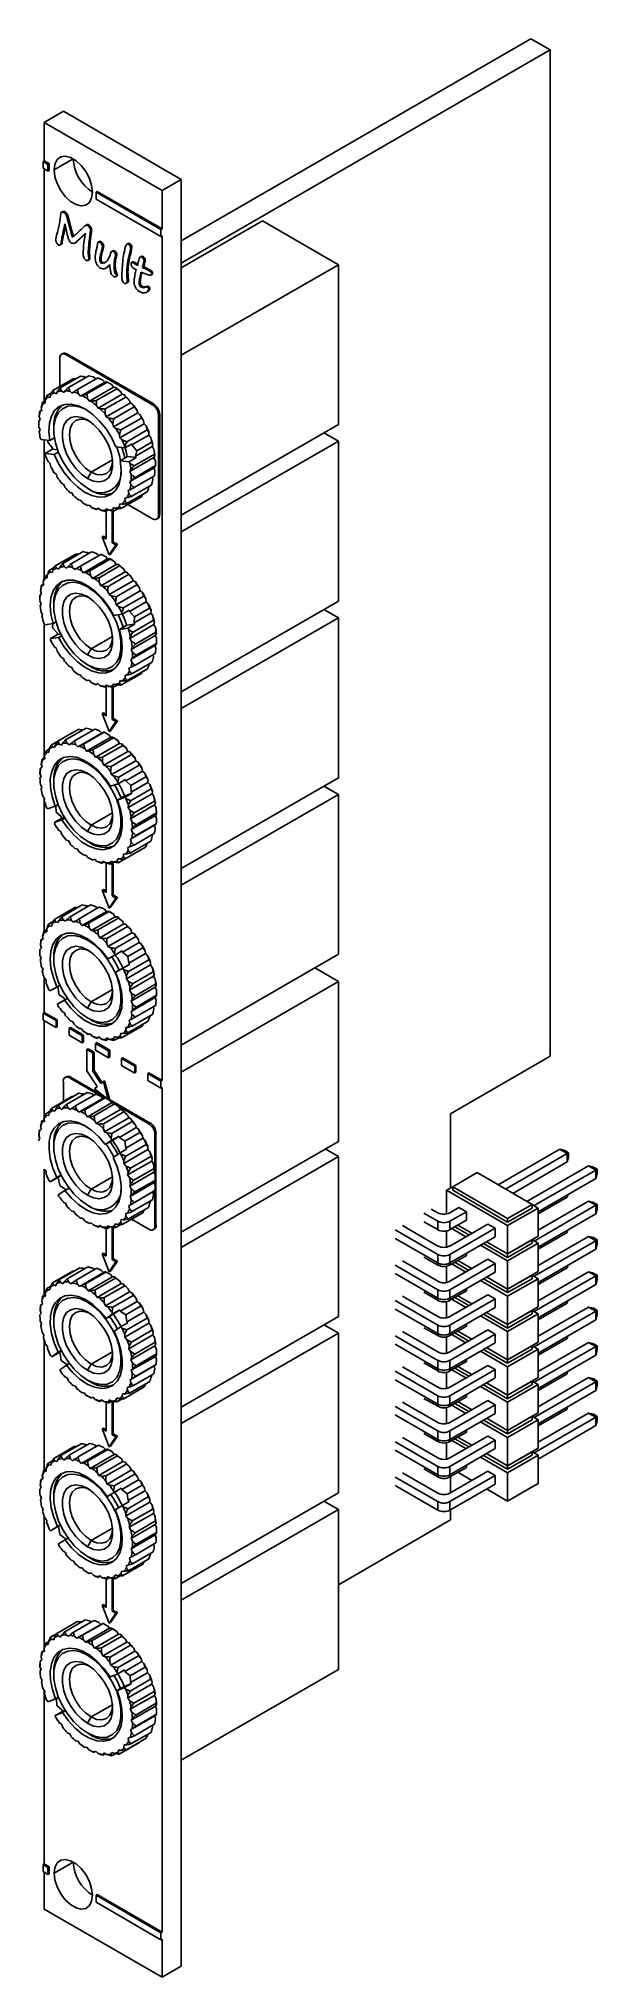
# Model space of a CAD drawing. Extents: x 270 to 303, y 412 to 526.
import ezdxf

# ---------------------------------------------------------------- set-up
doc = ezdxf.new("R2010")
doc.units = 0
doc.layers.get('0').update_dxf_attribs({"linetype": 'CONTINUOUS'})

msp = doc.modelspace()

# ---------------------------------------------------------------- linework, layer by layer
at = {"color": 7, "linetype": 'CONTINUOUS'}
for p, q in [((298.92, 525.58), (278.38, 513.72)), ((300.05, 524.93), (278.38, 512.41)), ((300.05, 524.93), (298.92, 525.58)), ((300.05, 465.82), (300.05, 524.93)), ((270.32, 520.66), (271.45, 521.32)), ((277.25, 516.66), (270.32, 520.66)), ((270.32, 520.66), (270.32, 518.42)), ((278.38, 517.31), (271.45, 521.32)), ((270.25, 518.38), (270.32, 518.42)), ((270.54, 518.2), (270.25, 518.38)), ((270.25, 518.38), (270.25, 517.97)), ((270.61, 518.25), (270.32, 518.42)), ((270.54, 518.2), (270.61, 518.25)), ((270.54, 517.8), (270.54, 518.2)), ((270.61, 517.84), (270.61, 518.25)), ((270.9, 517.88), (272.03, 518.53)), ((270.25, 517.97), (270.54, 517.8)), ((270.32, 517.93), (270.32, 504.27)), ((270.54, 517.8), (270.61, 517.84)), ((277.25, 516.66), (278.38, 517.31)), ((278.38, 412.39), (278.38, 517.31)), ((273.37, 516.57), (273.44, 516.61)), ((277.18, 514.38), (273.37, 516.57)), ((273.37, 516.57), (273.37, 516.16)), ((273.37, 516.16), (277.18, 513.97)), ((277.25, 514.42), (273.44, 516.61)), ((277.25, 514.42), (277.25, 516.66)), ((271.42, 515.44), (271.35, 515.4)), ((271.53, 514.71), (271.47, 514.39)), ((271.51, 515.35), (271.58, 515.39)), ((271.57, 514.57), (271.54, 514.43)), ((271.68, 515.04), (271.67, 515.04)), ((271.67, 515.04), (271.84, 514.41)), ((271.68, 515.04), (271.75, 515.08)), ((271.75, 515.07), (271.91, 514.45)), ((272.71, 514.59), (272.71, 514.59)), ((272.78, 514.63), (272.72, 514.59)), ((272.84, 514.63), (272.91, 514.67)), ((283.15, 514.88), (278.38, 512.13)), ((287.61, 512.31), (283.15, 514.88)), ((271.25, 513.47), (271.33, 513.51)), ((271.3, 513.51), (271.37, 513.55)), ((271.47, 514.39), (271.54, 514.43)), ((271.84, 514.41), (271.91, 514.45)), ((272.14, 513.6), (272.21, 513.64)), ((272.41, 513.82), (272.21, 513.64)), ((272.75, 514.17), (272.34, 513.78)), ((272.34, 513.78), (272.41, 513.82)), ((272.74, 514.13), (272.41, 513.82)), ((273, 513.97), (273.07, 514.01)), ((273.04, 514.36), (273.11, 514.4)), ((273.57, 513.68), (273.5, 513.64)), ((273.6, 513.62), (273.67, 513.66)), ((275.25, 513.56), (275.18, 513.52)), ((275.27, 513.52), (275.34, 513.56)), ((277.18, 514.38), (277.25, 514.42)), ((277.18, 513.97), (277.18, 514.38)), ((277.18, 513.97), (277.25, 514.01)), ((277.25, 464.4), (277.25, 514.01)), ((272.89, 512.56), (272.96, 512.6)), ((272.91, 513.01), (272.98, 513.05)), ((272.92, 512.84), (272.99, 512.89)), ((272.94, 512.72), (273.01, 512.76)), ((273.59, 512.63), (273.66, 512.67)), ((273.65, 512.41), (273.73, 512.45)), ((273.69, 513.13), (273.76, 513.17)), ((273.75, 513.37), (273.82, 513.42)), ((274.18, 512.31), (274.03, 512.18)), ((274.28, 513.07), (274.26, 513.06)), ((274.33, 513.1), (274.33, 513.1)), ((274.39, 513.08), (274.46, 513.12)), ((274.5, 512.76), (274.57, 512.8)), ((274.52, 512.85), (274.59, 512.89)), ((275.29, 512.76), (275.36, 512.8)), ((275.4, 513.28), (275.47, 513.32)), ((275.52, 512.48), (275.45, 512.44)), ((275.54, 512.42), (275.61, 512.46)), ((275.54, 512.42), (275.8, 512.27)), ((275.61, 512.46), (275.82, 512.34)), ((276.02, 512.8), (275.95, 512.76)), ((276.05, 512.75), (276.12, 512.79)), ((276.19, 512.52), (276.26, 512.56)), ((287.61, 512.31), (278.38, 506.99)), ((287.61, 502.92), (287.61, 512.31)), ((273.97, 512.12), (274.04, 512.16)), ((274.43, 512.24), (274.5, 512.28)), ((274.51, 511.6), (274.58, 511.64)), ((274.53, 511.73), (274.6, 511.77)), ((274.57, 511.66), (274.64, 511.7)), ((275.15, 511.21), (275.22, 511.26)), ((275.17, 511.84), (275.24, 511.88)), ((275.2, 511.41), (275.27, 511.45)), ((275.2, 511.32), (275.27, 511.36)), ((275.61, 512.08), (275.59, 512.09)), ((275.9, 511.26), (275.97, 511.31)), ((276.44, 511.72), (276.01, 511.88)), ((276.1, 512.14), (276.17, 512.19)), ((276.52, 511.93), (276.59, 511.97)), ((276.58, 511.7), (276.65, 511.74)), ((276.62, 511.77), (276.69, 511.81)), ((275.99, 511.01), (276.06, 511.05)), ((276.28, 510.99), (276.35, 511.03)), ((276.38, 510.72), (276.45, 510.76)), ((276.39, 510.99), (276.46, 511.03)), ((276.54, 510.91), (276.45, 510.76)), ((276.47, 510.87), (276.54, 510.91)), ((271.24, 506.82), (271.24, 505.15)), ((271.41, 507.09), (271.34, 507.05)), ((271.59, 507.03), (271.66, 507.07)), ((276.68, 504.09), (271.59, 507.03)), ((276.75, 504.13), (271.66, 507.07)), ((272.03, 505.61), (270.83, 504.92)), ((272.46, 505.77), (271.26, 505.08)), ((272.95, 505.79), (271.74, 505.1)), ((272.03, 505.61), (272.17, 505.61)), ((273.48, 505.67), (272.28, 504.98)), ((272.75, 505.71), (272.78, 505.69)), ((273.23, 505.7), (273.35, 505.6)), ((273.75, 505.54), (273.88, 505.41)), ((270.38, 504.34), (270.38, 504.18)), ((270.76, 504.79), (270.48, 504.62)), ((270.67, 504.52), (270.55, 504.54)), ((270.69, 504.66), (270.67, 504.52)), ((271.04, 504.73), (270.91, 504.78)), ((271.09, 504.85), (271.04, 504.73)), ((271.47, 504.81), (271.34, 504.9)), ((271.54, 504.91), (271.47, 504.81)), ((271.95, 504.77), (271.82, 504.88)), ((272.04, 504.83), (271.95, 504.77)), ((272.46, 504.59), (272.34, 504.73)), ((273.88, 505.41), (272.46, 504.59)), ((272.57, 504.62), (272.46, 504.59)), ((274.03, 505.41), (272.83, 504.72)), ((272.98, 504.29), (272.87, 504.44)), ((274.39, 505.11), (272.98, 504.29)), ((274.58, 505.03), (273.38, 504.34)), ((274.9, 504.7), (273.49, 503.88)), ((273.88, 505.41), (273.98, 505.44)), ((275.11, 504.54), (273.91, 503.85)), ((274.14, 505.35), (274.03, 505.41)), ((274.29, 505.26), (274.39, 505.11)), ((274.39, 505.11), (274.52, 505.1)), ((274.81, 504.86), (274.9, 504.7)), ((274.9, 504.7), (275.04, 504.66)), ((275.31, 504.36), (275.39, 504.19)), ((270.08, 503.21), (270, 503.13)), ((270.03, 503.39), (270.08, 503.21)), ((270.18, 503.76), (270.05, 503.69)), ((270.18, 503.74), (270.09, 503.7)), ((270.15, 503.91), (270.18, 503.74)), ((270.38, 504.31), (270.21, 504.21)), ((270.38, 504.18), (270.27, 504.17)), ((273.1, 504.28), (272.98, 504.29)), ((273.49, 503.88), (273.4, 504.05)), ((273.62, 503.84), (273.49, 503.88)), ((273.97, 503.37), (273.9, 503.55)), ((275.39, 504.19), (273.97, 503.37)), ((274.11, 503.3), (273.97, 503.37)), ((275.6, 503.96), (274.4, 503.26)), ((275.82, 503.61), (274.4, 502.79)), ((276.03, 503.3), (274.83, 502.61)), ((275.39, 504.19), (275.52, 504.12)), ((275.77, 503.78), (275.82, 503.61)), ((275.82, 503.61), (275.95, 503.5)), ((276.68, 504.09), (276.75, 504.13)), ((277.04, 503.47), (277.11, 503.52)), ((277.04, 497.6), (277.04, 503.47)), ((277.11, 497.64), (277.11, 503.52)), ((270, 503.09), (270, 502.96)), ((270, 502.79), (270.08, 502.61)), ((270.08, 502.61), (270.03, 502.51)), ((270.09, 502.13), (270.14, 502.04)), ((270.92, 502.14), (270.66, 501.99)), ((270.88, 502.78), (270.88, 502.62)), ((274.4, 502.79), (274.36, 502.96)), ((274.54, 502.69), (274.4, 502.79)), ((274.77, 502.15), (274.75, 502.32)), ((274.77, 502.15), (276.19, 502.97)), ((274.9, 502.03), (274.77, 502.15)), ((275.18, 501.91), (276.38, 502.61)), ((275.48, 501.73), (276.47, 502.3)), ((276.16, 503.13), (276.19, 502.97)), ((276.19, 502.97), (276.31, 502.84)), ((276.48, 502.46), (276.47, 502.3)), ((276.47, 502.3), (276.59, 502.16)), ((278.38, 497.6), (287.61, 502.92)), ((287.61, 501.94), (286.76, 502.43)), ((270.66, 501.99), (270.14, 502.04)), ((270.32, 502.03), (270.32, 493.93)), ((270.81, 501.47), (270.38, 501.22)), ((270.38, 501.22), (270.38, 501.15)), ((270.91, 501.17), (270.38, 501.22)), ((270.56, 502), (270.53, 501.89)), ((270.53, 501.89), (270.81, 501.54)), ((270.81, 501.54), (270.81, 501.47)), ((271.1, 501.44), (270.81, 501.47)), ((270.91, 501.17), (271.15, 501.31)), ((274.54, 501.61), (275.06, 501.56)), ((275.21, 501.04), (274.78, 500.79)), ((275.06, 501.56), (275.49, 501.8)), ((275.07, 501.64), (275.06, 501.56)), ((275.21, 501.04), (275.73, 500.98)), ((275.31, 500.74), (275.73, 500.98)), ((276.77, 500.99), (275.36, 500.17)), ((275.49, 501.8), (275.48, 501.73)), ((275.48, 501.73), (275.76, 501.38)), ((276.8, 501.18), (275.6, 500.49)), ((276.67, 501.63), (275.68, 501.06)), ((275.68, 501.06), (275.76, 501.38)), ((275.73, 500.98), (275.68, 501.06)), ((276.64, 501.89), (275.76, 501.38)), ((276.7, 501.77), (276.67, 501.63)), ((276.67, 501.63), (276.77, 501.47)), ((276.83, 501.09), (276.77, 500.99)), ((276.77, 500.99), (276.85, 500.82)), ((287.61, 501.94), (278.38, 496.62)), ((287.61, 492.55), (287.61, 501.94)), ((270.55, 500.76), (270.67, 500.63)), ((270.67, 500.63), (270.69, 500.47)), ((270.91, 500.1), (271.04, 499.99)), ((271.04, 499.99), (271.09, 499.82)), ((273.08, 500.13), (272.86, 499.76)), ((274.78, 500.79), (275.31, 500.74)), ((275.36, 500.66), (275.31, 500.74)), ((276.78, 500.39), (275.36, 499.57)), ((275.36, 500.17), (275.42, 500.28)), ((275.44, 500), (275.36, 500.17)), ((276.8, 499.91), (275.6, 499.22)), ((276.86, 500.52), (275.66, 499.82)), ((276.68, 499.84), (276.71, 499.69)), ((276.85, 500.47), (276.78, 500.39)), ((276.78, 500.39), (276.83, 500.21)), ((276.86, 500.51), (276.86, 500.64)), ((271.34, 499.48), (271.47, 499.41)), ((271.47, 499.41), (271.54, 499.24)), ((271.82, 498.94), (271.95, 498.91)), ((271.95, 498.91), (272.04, 498.74)), ((272.86, 499.19), (273, 499.11)), ((276.03, 498.68), (274.83, 497.99)), ((276.38, 498.98), (275.18, 498.28)), ((275.26, 499.04), (275.36, 499.09)), ((275.29, 498.87), (275.26, 499.04)), ((275.36, 499.57), (275.44, 499.65)), ((275.42, 499.4), (275.36, 499.57)), ((276.64, 499.39), (275.44, 498.7)), ((276.48, 499.3), (276.48, 499.26)), ((272.34, 498.5), (272.46, 498.49)), ((272.46, 498.49), (272.57, 498.34)), ((272.72, 498.25), (272.83, 498.19)), ((272.87, 498.17), (272.98, 498.19)), ((272.98, 498.19), (273.1, 498.06)), ((273.51, 498), (273.38, 497.93)), ((273.4, 497.96), (273.49, 498.02)), ((273.49, 498.02), (273.62, 497.91)), ((273.9, 497.88), (273.97, 497.97)), ((274.08, 497.91), (273.91, 497.81)), ((273.96, 497.84), (273.96, 496.19)), ((273.97, 497.97), (274.11, 497.89)), ((274.31, 495.98), (274.31, 497.85)), ((274.36, 497.94), (274.4, 498.05)), ((274.38, 496.02), (274.38, 497.83)), ((274.4, 498.05), (274.54, 498)), ((274.68, 498), (274.4, 497.83)), ((274.75, 498.13), (274.77, 498.27)), ((274.77, 498.27), (274.9, 498.25)), ((275.06, 498.6), (275.18, 498.61)), ((275.07, 498.44), (275.06, 498.6)), ((275.24, 498.23), (276.68, 497.39)), ((277.04, 497.6), (277.11, 497.64)), ((273.73, 496.32), (273.8, 496.36)), ((273.96, 496.27), (273.8, 496.36)), ((276.93, 497.37), (277, 497.41)), ((272.18, 495.32), (270.97, 494.63)), ((272.62, 495.46), (271.41, 494.76)), ((273.11, 495.45), (271.91, 494.75)), ((273.65, 495.3), (272.45, 494.61)), ((272.91, 495.39), (272.96, 495.36)), ((273.4, 495.35), (273.53, 495.23)), ((273.73, 496.32), (274.14, 495.27)), ((273.96, 496.19), (273.73, 496.32)), ((274.14, 495.27), (274.54, 495.85)), ((274.14, 495.27), (274.21, 495.31)), ((274.21, 495.31), (274.62, 495.89)), ((274.31, 495.98), (274.38, 496.02)), ((274.54, 495.85), (274.31, 495.98)), ((274.62, 495.89), (274.38, 496.02)), ((274.54, 495.85), (274.62, 495.89)), ((270.5, 494.08), (270.5, 493.93)), ((270.93, 494.55), (270.61, 494.36)), ((270.81, 494.24), (270.68, 494.26)), ((270.83, 494.38), (270.81, 494.24)), ((271.19, 494.43), (271.05, 494.49)), ((271.24, 494.54), (271.19, 494.43)), ((271.63, 494.49), (271.5, 494.58)), ((271.7, 494.57), (271.63, 494.49)), ((272.12, 494.41), (271.99, 494.53)), ((272.21, 494.47), (272.12, 494.41)), ((272.63, 494.21), (272.51, 494.35)), ((274.04, 495.03), (272.63, 494.21)), ((272.74, 494.24), (272.63, 494.21)), ((274.2, 495.02), (273, 494.33)), ((274.56, 494.71), (273.15, 493.89)), ((274.75, 494.62), (273.55, 493.92)), ((275.07, 494.28), (273.65, 493.46)), ((273.92, 495.17), (274.04, 495.03)), ((274.04, 495.03), (274.16, 495.05)), ((275.28, 494.11), (274.08, 493.41)), ((274.21, 495.02), (274.17, 495.04)), ((274.46, 494.86), (274.56, 494.71)), ((274.56, 494.71), (274.69, 494.7)), ((274.98, 494.45), (275.07, 494.28)), ((275.07, 494.28), (275.2, 494.23)), ((270.16, 492.99), (270.08, 492.92)), ((270.11, 493.16), (270.16, 492.99)), ((270.28, 493.54), (270.15, 493.47)), ((270.29, 493.51), (270.18, 493.46)), ((270.26, 493.67), (270.29, 493.51)), ((270.5, 494.07), (270.33, 493.97)), ((270.5, 493.93), (270.38, 493.92)), ((273.15, 493.89), (273.04, 494.05)), ((273.27, 493.88), (273.15, 493.89)), ((273.65, 493.46), (273.57, 493.63)), ((273.79, 493.42), (273.65, 493.46)), ((274.13, 492.94), (274.06, 493.11)), ((275.54, 493.75), (274.13, 492.94)), ((274.55, 492.34), (275.96, 493.16)), ((275.76, 493.51), (274.56, 492.81)), ((275.48, 493.93), (275.54, 493.75)), ((275.54, 493.75), (275.68, 493.68)), ((275.92, 493.33), (275.96, 493.16)), ((275.96, 493.16), (276.1, 493.05)), ((270.07, 492.67), (270.07, 492.63)), ((270.07, 492.57), (270.15, 492.4)), ((270.15, 492.4), (270.08, 492.3)), ((270.13, 491.93), (270.23, 491.76)), ((270.88, 492.41), (270.88, 492.25)), ((274.26, 492.86), (274.13, 492.94)), ((274.55, 492.34), (274.51, 492.51)), ((274.68, 492.24), (274.55, 492.34)), ((274.89, 491.86), (274.9, 491.78)), ((274.9, 491.78), (275.32, 492.02)), ((274.97, 492.15), (276.17, 492.85)), ((275.32, 492.02), (275.33, 491.94)), ((275.33, 491.94), (276.32, 492.52)), ((275.33, 491.94), (275.62, 491.63)), ((276.59, 491.85), (275.6, 491.28)), ((276.51, 492.14), (275.62, 491.63)), ((276.3, 492.68), (276.32, 492.52)), ((276.32, 492.52), (276.44, 492.38)), ((276.6, 492), (276.59, 491.85)), ((276.59, 491.85), (276.7, 491.7)), ((278.38, 487.23), (287.61, 492.55)), ((287.61, 491.57), (286.76, 492.06)), ((270.23, 491.76), (270.19, 491.63)), ((270.3, 491.25), (270.36, 491.17)), ((270.32, 491.22), (270.32, 483.35)), ((270.84, 491.23), (270.36, 491.17)), ((270.83, 491.23), (270.81, 490.98)), ((270.81, 490.98), (271.11, 490.67)), ((271.02, 491.34), (270.84, 491.23)), ((271.11, 490.67), (271.11, 490.59)), ((274.41, 491.71), (274.9, 491.78)), ((275.17, 491.14), (274.74, 490.89)), ((274.74, 490.89), (275.23, 490.96)), ((275.17, 491.14), (275.65, 491.2)), ((275.23, 490.96), (275.65, 491.2)), ((275.29, 490.88), (275.23, 490.96)), ((276.77, 491.18), (275.36, 490.36)), ((276.75, 491.43), (275.55, 490.73)), ((275.6, 491.28), (275.62, 491.63)), ((275.65, 491.2), (275.6, 491.28)), ((276.89, 490.73), (275.69, 490.03)), ((276.81, 491.31), (276.77, 491.18)), ((276.77, 491.18), (276.87, 491.02)), ((287.61, 491.57), (278.38, 486.25)), ((287.61, 482.18), (287.61, 491.57)), ((271.11, 490.59), (270.69, 490.35)), ((271.17, 490.41), (270.69, 490.35)), ((270.69, 490.35), (270.7, 490.26)), ((270.9, 489.89), (271.04, 489.78)), ((271.04, 489.78), (271.08, 489.61)), ((271.29, 490.62), (271.11, 490.59)), ((271.17, 490.41), (271.35, 490.51)), ((273.08, 489.76), (272.86, 489.39)), ((275.36, 490.36), (275.39, 490.49)), ((275.45, 490.2), (275.36, 490.36)), ((276.83, 489.95), (275.42, 489.13)), ((276.85, 490.54), (275.44, 489.72)), ((275.44, 489.72), (275.5, 489.83)), ((275.51, 489.55), (275.44, 489.72)), ((276.93, 490.07), (275.73, 489.37)), ((276.92, 490.02), (276.83, 489.95)), ((276.83, 489.95), (276.89, 489.78)), ((276.91, 490.64), (276.85, 490.54)), ((276.85, 490.54), (276.93, 490.37)), ((276.93, 490.27), (276.93, 490.31)), ((271.32, 489.26), (271.46, 489.19)), ((271.46, 489.19), (271.52, 489.01)), ((271.8, 488.71), (271.93, 488.67)), ((271.93, 488.67), (272.02, 488.5)), ((272.86, 488.82), (273, 488.74)), ((276.39, 488.58), (275.19, 487.89)), ((275.3, 488.62), (275.4, 488.66)), ((275.33, 488.45), (275.3, 488.62)), ((275.42, 489.13), (275.5, 489.21)), ((275.47, 488.96), (275.42, 489.13)), ((276.67, 488.97), (275.47, 488.28)), ((276.85, 489.47), (275.65, 488.78)), ((276.07, 488.4), (276.03, 488.31)), ((276.5, 488.87), (276.5, 488.86)), ((276.72, 489.4), (276.74, 489.27)), ((272.31, 488.25), (272.44, 488.23)), ((272.44, 488.23), (272.54, 488.08)), ((272.79, 487.92), (272.83, 487.9)), ((272.83, 487.9), (272.84, 487.89)), ((272.84, 487.89), (272.96, 487.91)), ((272.96, 487.91), (273.08, 487.77)), ((273.47, 487.71), (273.35, 487.64)), ((273.37, 487.66), (273.47, 487.71)), ((273.47, 487.71), (273.6, 487.59)), ((273.88, 487.55), (273.96, 487.64)), ((274.04, 487.58), (273.88, 487.49)), ((273.96, 487.64), (274.09, 487.55)), ((273.96, 487.54), (273.96, 485.82)), ((274.31, 485.61), (274.31, 487.5)), ((274.35, 487.58), (274.4, 487.7)), ((274.64, 487.63), (274.38, 487.49)), ((274.38, 485.65), (274.38, 487.49)), ((274.4, 487.7), (274.53, 487.64)), ((274.75, 487.75), (274.78, 487.89)), ((274.78, 487.89), (274.91, 487.86)), ((276.03, 488.31), (274.82, 487.62)), ((275.08, 488.2), (275.2, 488.21)), ((275.08, 488.04), (275.08, 488.2)), ((272.32, 485.01), (271.12, 484.32)), ((272.79, 485.1), (271.58, 484.4)), ((273.3, 485.04), (272.1, 484.35)), ((273.08, 485.02), (273.16, 484.96)), ((273.73, 485.95), (273.8, 485.99)), ((273.73, 485.95), (274.14, 484.9)), ((273.96, 485.82), (273.73, 485.95)), ((273.96, 485.9), (273.8, 485.99)), ((274.14, 484.9), (274.54, 485.48)), ((274.21, 484.94), (274.62, 485.52)), ((274.31, 485.61), (274.38, 485.65)), ((274.54, 485.48), (274.31, 485.61)), ((274.62, 485.52), (274.38, 485.65)), ((274.54, 485.48), (274.62, 485.52)), ((270.63, 483.87), (270.41, 483.75)), ((271.93, 484.79), (270.73, 484.1)), ((270.93, 483.95), (270.8, 483.99)), ((270.97, 484.08), (270.93, 483.95)), ((271.34, 484.09), (271.2, 484.16)), ((271.39, 484.2), (271.34, 484.09)), ((271.8, 484.11), (271.66, 484.21)), ((271.88, 484.18), (271.8, 484.11)), ((271.93, 484.79), (271.94, 484.79)), ((272.29, 483.99), (272.17, 484.11)), ((273.71, 484.8), (272.29, 483.99)), ((272.4, 484.03), (272.29, 483.99)), ((273.84, 484.85), (272.64, 484.15)), ((272.81, 483.74), (272.7, 483.89)), ((274.23, 484.56), (272.81, 483.74)), ((274.4, 484.52), (273.2, 483.83)), ((274.74, 484.2), (273.33, 483.38)), ((273.58, 484.93), (273.71, 484.8)), ((273.71, 484.8), (273.81, 484.85)), ((274.94, 484.08), (273.74, 483.39)), ((274.11, 484.71), (274.23, 484.56)), ((274.14, 484.9), (274.21, 484.94)), ((274.23, 484.56), (274.34, 484.57)), ((274.64, 484.36), (274.74, 484.2)), ((274.74, 484.2), (274.87, 484.18)), ((275.16, 483.9), (275.24, 483.73)), ((270.2, 482.81), (270.11, 482.75)), ((270.15, 482.98), (270.2, 482.81)), ((270.34, 483.37), (270.2, 483.28)), ((270.35, 483.29), (270.24, 483.26)), ((270.33, 483.46), (270.35, 483.29)), ((270.6, 483.68), (270.48, 483.68)), ((270.61, 483.83), (270.6, 483.68)), ((272.93, 483.75), (272.81, 483.74)), ((273.33, 483.38), (273.23, 483.54)), ((273.46, 483.36), (273.33, 483.38)), ((273.82, 482.92), (273.74, 483.09)), ((275.24, 483.73), (273.82, 482.92)), ((273.96, 482.86), (273.82, 482.92)), ((275.45, 483.54), (274.25, 482.84)), ((274.28, 482.37), (275.7, 483.18)), ((274.71, 482.22), (275.91, 482.91)), ((275.24, 483.73), (275.37, 483.68)), ((275.64, 483.36), (275.7, 483.18)), ((275.7, 483.18), (275.83, 483.1)), ((276.06, 482.74), (276.1, 482.57)), ((270.07, 482.42), (270.14, 482.25)), ((270.14, 482.25), (270.07, 482.15)), ((270.1, 481.79), (270.19, 481.62)), ((270.19, 481.62), (270.14, 481.5)), ((270.88, 482.04), (270.88, 481.88)), ((274.28, 482.37), (274.22, 482.54)), ((274.22, 481.68), (274.67, 481.83)), ((274.42, 482.28), (274.28, 482.37)), ((274.65, 481.92), (274.67, 481.83)), ((274.67, 481.83), (275.09, 482.08)), ((275.09, 482.08), (275.11, 482)), ((275.11, 482), (276.1, 482.57)), ((275.11, 482), (275.42, 481.72)), ((276.3, 482.23), (275.42, 481.72)), ((275.43, 481.34), (275.42, 481.72)), ((276.42, 481.91), (275.43, 481.34)), ((276.1, 482.57), (276.23, 482.45)), ((276.42, 482.07), (276.42, 481.91)), ((276.42, 481.91), (276.54, 481.77)), ((278.38, 476.85), (287.61, 482.18)), ((287.61, 481.2), (286.76, 481.69)), ((270.23, 481.12), (270.34, 480.96)), ((270.32, 480.99), (270.32, 480.83)), ((270.34, 480.96), (270.32, 480.82)), ((270.32, 480.81), (270.32, 473.18)), ((270.46, 480.43), (270.52, 480.35)), ((270.96, 480.51), (270.52, 480.35)), ((271.14, 480.61), (270.96, 480.51)), ((271, 480.54), (271, 480.53)), ((271, 480.53), (271.02, 480.15)), ((275.05, 481.12), (274.62, 480.87)), ((274.62, 480.87), (275.07, 481.03)), ((275.05, 481.12), (275.49, 481.28)), ((275.07, 481.03), (275.49, 481.28)), ((275.13, 480.96), (275.07, 481.03)), ((276.66, 481.24), (275.25, 480.43)), ((275.25, 480.43), (275.27, 480.57)), ((275.36, 480.27), (275.25, 480.43)), ((276.6, 481.52), (275.4, 480.83)), ((276.81, 480.58), (275.4, 479.76)), ((275.49, 481.28), (275.43, 481.34)), ((276.81, 480.81), (275.61, 480.11)), ((276.68, 481.38), (276.66, 481.24)), ((276.66, 481.24), (276.77, 481.09)), ((276.86, 480.7), (276.81, 480.58)), ((276.81, 480.58), (276.9, 480.41)), ((287.61, 481.2), (278.38, 475.88)), ((287.61, 471.81), (287.61, 481.2)), ((271.34, 479.8), (270.92, 479.55)), ((271.36, 479.71), (270.92, 479.55)), ((270.92, 479.55), (270.94, 479.46)), ((271.02, 480.15), (271.33, 479.88)), ((271.33, 479.88), (271.34, 479.8)), ((271.5, 479.85), (271.34, 479.8)), ((271.36, 479.71), (271.53, 479.81)), ((273.08, 479.39), (272.86, 479.02)), ((276.8, 479.39), (275.39, 478.57)), ((275.4, 479.76), (275.44, 479.89)), ((275.49, 479.6), (275.4, 479.76)), ((276.86, 479.96), (275.44, 479.14)), ((276.91, 479.48), (275.71, 478.79)), ((276.92, 480.12), (275.72, 479.42)), ((276.89, 479.45), (276.8, 479.39)), ((276.8, 479.39), (276.85, 479.22)), ((276.93, 480.05), (276.86, 479.96)), ((276.86, 479.96), (276.93, 479.78)), ((271.17, 479.11), (271.3, 479.02)), ((271.3, 479.02), (271.36, 478.85)), ((271.63, 478.52), (271.76, 478.47)), ((271.76, 478.47), (271.84, 478.3)), ((272.86, 478.45), (273, 478.37)), ((276.59, 478.45), (275.38, 477.76)), ((275.39, 478.57), (275.48, 478.64)), ((275.43, 478.4), (275.39, 478.57)), ((275.44, 479.14), (275.51, 479.23)), ((275.51, 478.97), (275.44, 479.14)), ((276.8, 478.92), (275.6, 478.22)), ((276.66, 478.83), (276.67, 478.74)), ((272.13, 478.03), (272.26, 478)), ((272.26, 478), (272.36, 477.84)), ((272.66, 477.63), (272.77, 477.64)), ((272.77, 477.64), (272.89, 477.5)), ((273.19, 477.35), (273.29, 477.4)), ((273.29, 477.4), (273.42, 477.27)), ((273.84, 477.24), (273.7, 477.16)), ((273.71, 477.2), (273.79, 477.28)), ((273.79, 477.28), (273.92, 477.18)), ((273.96, 477.17), (273.96, 475.45)), ((274.19, 477.19), (274.25, 477.29)), ((274.42, 477.22), (274.21, 477.1)), ((274.25, 477.29), (274.38, 477.22)), ((274.31, 475.24), (274.31, 477.16)), ((274.38, 475.28), (274.38, 477.2)), ((274.62, 477.31), (274.65, 477.44)), ((274.65, 477.44), (274.78, 477.4)), ((275.06, 477.41), (274.68, 477.19)), ((274.98, 477.56), (274.99, 477.71)), ((274.99, 477.71), (275.11, 477.7)), ((276.27, 478.1), (275.07, 477.41)), ((275.23, 478.09), (275.34, 478.12)), ((275.25, 477.93), (275.23, 478.09)), ((273.73, 475.58), (273.8, 475.62)), ((273.73, 475.58), (274.14, 474.53)), ((273.96, 475.45), (273.73, 475.58)), ((273.96, 475.53), (273.8, 475.62)), ((274.14, 474.53), (274.54, 475.11)), ((274.21, 474.57), (274.62, 475.15)), ((274.31, 475.24), (274.38, 475.28)), ((274.54, 475.11), (274.31, 475.24)), ((274.62, 475.15), (274.38, 475.28)), ((274.54, 475.11), (274.62, 475.15)), ((270.86, 473.75), (270.57, 473.58)), ((270.79, 473.61), (270.76, 473.47)), ((272.12, 474.56), (270.92, 473.86)), ((271.14, 473.67), (271, 473.72)), ((271.18, 473.79), (271.14, 473.67)), ((272.56, 474.71), (271.36, 474.01)), ((271.57, 473.75), (271.44, 473.83)), ((271.64, 473.84), (271.57, 473.75)), ((273.05, 474.72), (271.85, 474.02)), ((272.05, 473.69), (271.92, 473.8)), ((272.15, 473.75), (272.05, 473.69)), ((272.12, 474.56), (272.28, 474.55)), ((273.58, 474.59), (272.38, 473.89)), ((272.56, 473.51), (272.44, 473.64)), ((273.98, 474.32), (272.56, 473.51)), ((272.85, 474.65), (272.89, 474.62)), ((274.13, 474.32), (272.93, 473.63)), ((274.5, 474.01), (273.08, 473.2)), ((273.34, 474.62), (273.46, 474.52)), ((274.69, 473.94), (273.48, 473.24)), ((275.01, 473.6), (273.59, 472.78)), ((273.86, 474.46), (273.98, 474.32)), ((273.98, 474.32), (274.09, 474.35)), ((274.09, 474.35), (274.12, 474.34)), ((274.21, 474.28), (274.13, 474.33)), ((274.13, 474.33), (274.13, 474.32)), ((274.14, 474.53), (274.21, 474.57)), ((274.39, 474.17), (274.5, 474.01)), ((274.5, 474.01), (274.62, 474.01)), ((274.92, 473.76), (275.01, 473.6)), ((275.01, 473.6), (275.14, 473.56)), ((270.26, 472.73), (270.13, 472.66)), ((270.26, 472.71), (270.16, 472.66)), ((270.23, 472.88), (270.26, 472.71)), ((270.47, 473.27), (270.3, 473.17)), ((270.47, 473.14), (270.35, 473.13)), ((270.47, 473.3), (270.47, 473.14)), ((270.76, 473.47), (270.64, 473.49)), ((272.67, 473.53), (272.56, 473.51)), ((273.08, 473.2), (272.98, 473.35)), ((273.21, 473.19), (273.08, 473.2)), ((273.59, 472.78), (273.5, 472.95)), ((273.72, 472.74), (273.59, 472.78)), ((275.21, 473.44), (274.01, 472.74)), ((274.07, 472.27), (275.48, 473.08)), ((274.5, 472.15), (275.7, 472.85)), ((274.92, 471.93), (275.91, 472.5)), ((275.42, 473.26), (275.48, 473.08)), ((275.48, 473.08), (275.62, 473.01)), ((275.87, 472.67), (275.91, 472.5)), ((275.91, 472.5), (276.05, 472.39)), ((270.07, 472.06), (270.07, 471.99)), ((270.07, 471.99), (270.07, 471.89)), ((270.07, 471.76), (270.15, 471.58)), ((270.16, 472.18), (270.08, 472.1)), ((270.15, 471.58), (270.09, 471.48)), ((270.1, 472.35), (270.16, 472.18)), ((270.88, 471.67), (270.88, 471.51)), ((274.07, 472.27), (274, 472.44)), ((274.21, 472.19), (274.07, 472.27)), ((274.07, 471.54), (274.48, 471.76)), ((274.45, 471.85), (274.48, 471.76)), ((274.48, 471.76), (274.9, 472.01)), ((274.9, 472.01), (274.92, 471.93)), ((274.92, 471.93), (275.24, 471.68)), ((276.12, 472.19), (275.24, 471.68)), ((275.29, 471.29), (275.24, 471.68)), ((276.47, 471.49), (275.27, 470.8)), ((276.28, 471.86), (275.29, 471.29)), ((276.26, 472.02), (276.28, 471.86)), ((276.28, 471.86), (276.4, 471.73)), ((276.57, 471.34), (276.56, 471.19)), ((278.38, 466.48), (287.61, 471.81)), ((270.15, 471.1), (270.25, 470.94)), ((270.25, 470.94), (270.21, 470.81)), ((270.32, 470.44), (270.32, 468.4)), ((270.33, 470.42), (270.44, 470.27)), ((270.44, 470.27), (270.43, 470.12)), ((274.94, 471), (274.52, 470.76)), ((274.52, 470.76), (274.92, 470.98)), ((274.92, 470.98), (275.35, 471.23)), ((274.99, 470.91), (274.92, 470.98)), ((274.94, 471), (275.35, 471.23)), ((276.56, 471.19), (275.15, 470.37)), ((275.15, 470.37), (275.15, 470.53)), ((275.26, 470.23), (275.15, 470.37)), ((275.35, 471.23), (275.29, 471.29)), ((276.75, 470.52), (275.34, 469.71)), ((276.73, 470.78), (275.52, 470.08)), ((276.56, 471.19), (276.67, 471.04)), ((276.79, 470.65), (276.75, 470.52)), ((276.75, 470.52), (276.85, 470.36)), ((287.61, 470.21), (278.38, 464.88)), ((287.61, 470.21), (286.22, 471.01)), ((287.61, 460.82), (287.61, 470.21)), ((270.6, 469.73), (270.66, 469.66)), ((271.07, 469.89), (270.66, 469.66)), ((271.24, 469.99), (271.07, 469.89)), ((271.09, 469.9), (271.15, 469.85)), ((271.53, 469.13), (271.11, 468.88)), ((271.51, 469.11), (271.11, 468.88)), ((271.15, 469.85), (271.19, 469.45)), ((271.19, 469.45), (271.51, 469.21)), ((271.51, 469.11), (271.69, 469.21)), ((271.51, 469.21), (271.53, 469.13)), ((271.68, 469.21), (271.53, 469.13)), ((275.34, 469.71), (275.37, 469.84)), ((275.44, 469.54), (275.34, 469.71)), ((276.85, 469.88), (275.43, 469.06)), ((276.84, 469.28), (275.43, 468.46)), ((275.43, 469.06), (275.49, 469.17)), ((275.51, 468.89), (275.43, 469.06)), ((276.88, 470.07), (275.68, 469.38)), ((276.93, 469.41), (275.73, 468.71)), ((276.92, 469.36), (276.84, 469.28)), ((276.84, 469.28), (276.9, 469.11)), ((276.91, 469.98), (276.85, 469.88)), ((276.85, 469.88), (276.93, 469.71)), ((276.93, 469.47), (276.93, 469.57)), ((270.25, 468.36), (270.32, 468.4)), ((271.02, 467.92), (270.25, 468.36)), ((270.25, 468.36), (270.25, 467.95)), ((270.25, 467.95), (271.02, 467.51)), ((271.09, 467.96), (270.32, 468.4)), ((270.32, 467.91), (270.32, 462.09)), ((271.02, 467.92), (271.09, 467.96)), ((271.02, 467.51), (271.02, 467.92)), ((271.09, 467.55), (271.09, 467.96)), ((271.11, 468.88), (271.13, 468.79)), ((271.38, 468.45), (271.51, 468.38)), ((271.51, 468.38), (271.58, 468.2)), ((271.86, 467.91), (271.99, 467.87)), ((273.08, 469.02), (272.86, 468.65)), ((272.86, 468.08), (273, 468)), ((275.32, 467.94), (275.42, 467.99)), ((275.35, 467.77), (275.32, 467.94)), ((275.43, 468.46), (275.51, 468.54)), ((275.48, 468.29), (275.43, 468.46)), ((276.7, 468.29), (275.5, 467.6)), ((276.87, 468.8), (275.67, 468.11)), ((276.53, 468.19), (276.53, 468.16)), ((276.74, 468.73), (276.76, 468.59)), ((271.02, 467.51), (271.09, 467.55)), ((271.79, 467.47), (271.86, 467.51)), ((272.56, 467.03), (271.79, 467.47)), ((271.79, 467.47), (271.79, 467.07)), ((271.79, 467.07), (272.56, 466.62)), ((272.63, 467.07), (271.86, 467.51)), ((271.99, 467.87), (272.08, 467.7)), ((272.38, 467.45), (272.5, 467.45)), ((272.5, 467.45), (272.61, 467.29)), ((272.56, 467.03), (272.63, 467.07)), ((272.56, 466.62), (272.56, 467.03)), ((272.63, 466.66), (272.63, 467.07)), ((272.79, 467.18), (272.87, 467.13)), ((272.91, 467.11), (273.02, 467.14)), ((273.02, 467.14), (273.14, 467)), ((273.54, 466.95), (273.42, 466.87)), ((273.44, 466.9), (273.53, 466.96)), ((273.53, 466.96), (273.66, 466.84)), ((273.94, 466.81), (274.01, 466.9)), ((274.11, 466.84), (273.95, 466.74)), ((274.01, 466.9), (274.15, 466.81)), ((274.4, 466.86), (274.45, 466.98)), ((274.72, 466.91), (274.44, 466.76)), ((274.45, 466.98), (274.58, 466.92)), ((274.8, 467.04), (274.82, 467.18)), ((274.82, 467.18), (274.95, 467.16)), ((276.08, 467.6), (274.87, 466.91)), ((275.12, 467.51), (275.23, 467.52)), ((275.12, 467.35), (275.12, 467.51)), ((276.43, 467.88), (275.23, 467.19)), ((276.14, 467.71), (276.08, 467.6)), ((272.56, 466.62), (272.63, 466.66)), ((272.83, 466.22), (272.9, 466.26)), ((272.83, 466.22), (272.83, 464.97)), ((273.18, 466.02), (272.83, 466.22)), ((273.25, 466.06), (272.9, 466.26)), ((273.18, 466.02), (273.25, 466.06)), ((273.18, 464.95), (273.18, 466.02)), ((273.25, 464.99), (273.25, 466.06)), ((273.33, 466.58), (273.4, 466.63)), ((274.1, 466.14), (273.33, 466.58)), ((273.33, 466.58), (273.33, 466.18)), ((273.33, 466.18), (274.1, 465.73)), ((274.17, 466.18), (273.4, 466.63)), ((274.1, 466.14), (274.17, 466.18)), ((274.1, 465.73), (274.1, 466.14)), ((274.1, 465.73), (274.17, 465.77)), ((274.17, 465.77), (274.17, 466.18)), ((274.87, 465.7), (274.94, 465.74)), ((275.64, 465.25), (274.87, 465.7)), ((274.87, 465.7), (274.87, 465.29)), ((275.71, 465.29), (274.94, 465.74)), ((300.05, 465.82), (294.21, 462.45)), ((271.62, 464.62), (271.55, 464.58)), ((271.8, 464.56), (271.87, 464.6)), ((273.84, 463.38), (271.8, 464.56)), ((273.94, 463.4), (271.87, 464.6)), ((272.83, 464.97), (273.43, 464.04)), ((273.18, 464.95), (273.25, 464.99)), ((273.65, 464.22), (273.18, 464.95)), ((273.72, 464.27), (273.25, 464.99)), ((274.87, 465.29), (275.64, 464.84)), ((275.64, 465.25), (275.71, 465.29)), ((275.64, 464.84), (275.64, 465.25)), ((275.64, 464.84), (275.71, 464.88)), ((275.71, 464.88), (275.71, 465.29)), ((276.41, 464.81), (276.48, 464.85)), ((277.18, 464.36), (276.41, 464.81)), ((276.41, 464.81), (276.41, 464.4)), ((277.25, 464.4), (276.48, 464.85)), ((271.95, 463.46), (270.74, 462.76)), ((272.36, 463.65), (271.16, 462.95)), ((271.45, 464.35), (271.45, 463.17)), ((272.84, 463.69), (271.64, 463)), ((271.95, 463.46), (272.03, 463.46)), ((273.36, 463.6), (272.16, 462.91)), ((273.76, 463.35), (272.35, 462.54)), ((272.65, 463.6), (272.66, 463.59)), ((273.91, 463.38), (272.71, 462.68)), ((273.13, 463.61), (273.23, 463.53)), ((273.43, 464.04), (273.28, 463.92)), ((273.28, 463.92), (274.08, 463.29)), ((273.64, 463.48), (273.76, 463.35)), ((273.8, 464.34), (273.65, 464.22)), ((273.76, 463.35), (273.87, 463.39)), ((273.8, 464.34), (273.87, 464.38)), ((274.08, 463.29), (273.8, 464.34)), ((274.15, 463.33), (273.87, 464.38)), ((276.41, 464.4), (277.18, 463.95)), ((277.18, 464.36), (277.25, 464.4)), ((277.18, 463.95), (277.18, 464.36)), ((277.18, 463.95), (277.25, 463.99)), ((277.25, 414.39), (277.25, 463.99)), ((270.66, 462.59), (270.41, 462.44)), ((270.6, 462.35), (270.48, 462.37)), ((270.62, 462.5), (270.6, 462.35)), ((270.95, 462.59), (270.82, 462.64)), ((271, 462.72), (270.95, 462.59)), ((271.37, 462.7), (271.24, 462.78)), ((271.44, 462.8), (271.37, 462.7)), ((271.85, 462.69), (271.71, 462.79)), ((271.93, 462.75), (271.85, 462.69)), ((272.35, 462.54), (272.23, 462.67)), ((272.46, 462.57), (272.35, 462.54)), ((272.87, 462.26), (272.76, 462.41)), ((274.28, 463.08), (272.87, 462.26)), ((272.99, 462.26), (272.87, 462.26)), ((274.46, 463.02), (273.26, 462.33)), ((274.8, 462.69), (273.38, 461.87)), ((275, 462.55), (273.8, 461.86)), ((274.08, 463.29), (274.15, 463.33)), ((276.54, 461.9), (274.11, 463.31)), ((274.14, 463.25), (274.11, 463.26)), ((274.17, 463.23), (274.28, 463.08)), ((274.36, 463.08), (274.22, 463.16)), ((274.28, 463.08), (274.4, 463.08)), ((276.47, 461.86), (274.57, 462.96)), ((274.7, 462.85), (274.8, 462.69)), ((274.8, 462.69), (274.93, 462.66)), ((275.21, 462.37), (275.29, 462.2)), ((294.21, 462.45), (294.21, 458.09)), ((270.01, 461.16), (270.07, 460.99)), ((270.15, 461.54), (270.06, 461.48)), ((270.12, 461.71), (270.15, 461.54)), ((270.33, 462.09), (270.17, 462.01)), ((270.33, 462), (270.22, 461.97)), ((270.32, 462.16), (270.33, 462)), ((273.38, 461.87), (273.29, 462.04)), ((273.51, 461.84), (273.38, 461.87)), ((273.87, 461.39), (273.8, 461.56)), ((273.87, 461.39), (275.29, 462.2)), ((274.01, 461.32), (273.87, 461.39)), ((274.29, 460.9), (274.72, 461.14)), ((274.3, 461.29), (275.5, 461.99)), ((274.72, 461.14), (274.33, 460.88)), ((274.72, 461.14), (274.74, 461.06)), ((274.74, 461.06), (275.73, 461.63)), ((275.94, 461.35), (275.06, 460.84)), ((275.29, 462.2), (275.42, 462.14)), ((275.68, 461.81), (275.73, 461.63)), ((275.73, 461.63), (275.86, 461.54)), ((276.09, 461.17), (276.11, 461.01)), ((276.47, 461.86), (276.54, 461.9)), ((276.82, 461.25), (276.89, 461.29)), ((276.82, 458.89), (276.82, 461.25)), ((276.89, 455.9), (276.89, 461.29)), ((270.07, 460.99), (270, 460.9)), ((270, 460.9), (270, 460.86)), ((270.88, 460.68), (270.88, 460.51)), ((273.91, 460.64), (274.29, 460.9)), ((273.91, 460.64), (274.33, 460.88)), ((274.26, 460.99), (274.29, 460.9)), ((274.37, 459.87), (274.76, 460.13)), ((274.74, 461.06), (275.06, 460.84)), ((274.76, 460.13), (275.18, 460.38)), ((274.83, 460.07), (274.76, 460.13)), ((276.42, 460.34), (275.01, 459.53)), ((275.12, 460.43), (275.06, 460.84)), ((276.31, 460.65), (275.11, 459.96)), ((276.11, 461.01), (275.12, 460.43)), ((275.18, 460.38), (275.12, 460.43)), ((276.59, 459.94), (275.39, 459.25)), ((276.11, 461.01), (276.24, 460.88)), ((276.42, 460.5), (276.42, 460.34)), ((276.42, 460.34), (276.54, 460.2)), ((278.38, 455.49), (287.61, 460.82)), ((287.61, 459.93), (278.38, 454.6)), ((287.61, 459.93), (286.84, 460.38)), ((287.61, 450.54), (287.61, 459.93)), ((300.63, 460.37), (297, 458.27)), ((301.06, 460.12), (297.44, 458.02)), ((300.63, 460.37), (301.06, 460.12)), ((300.92, 460.29), (300.63, 460.37)), ((301.14, 460.16), (300.92, 460.29)), ((301.14, 460.16), (301.06, 460.12)), ((301.06, 460.12), (301.06, 459.62)), ((301.14, 459.9), (301.14, 460.16)), ((270.32, 459.2), (270.32, 451.79)), ((270.32, 459.19), (270.44, 459.05)), ((270.44, 459.05), (270.44, 458.9)), ((271.31, 458.85), (271.07, 458.71)), ((271.32, 458.83), (271.11, 458.69)), ((275.01, 459.53), (275.01, 459.68)), ((275.12, 459.38), (275.01, 459.53)), ((276.64, 459.67), (275.22, 458.86)), ((275.22, 458.86), (275.25, 458.99)), ((275.33, 458.7), (275.22, 458.86)), ((276.76, 459.02), (275.35, 458.2)), ((276.78, 459.23), (275.58, 458.54)), ((276.66, 459.81), (276.64, 459.67)), ((276.64, 459.67), (276.74, 459.51)), ((276.81, 459.13), (276.76, 459.02)), ((276.76, 459.02), (276.85, 458.85)), ((294.33, 458.16), (295.76, 458.99)), ((295.76, 458.99), (299, 457.12)), ((301.06, 459.62), (297.87, 457.77)), ((302.32, 459.39), (298.69, 457.3)), ((302.75, 459.14), (299.12, 457.05)), ((301.14, 459.9), (301.06, 459.62)), ((302.32, 459.39), (302.75, 459.14)), ((302.6, 459.31), (302.32, 459.39)), ((302.83, 459.19), (302.6, 459.31)), ((302.83, 459.19), (302.75, 459.14)), ((302.75, 459.14), (302.75, 458.64)), ((302.83, 458.93), (302.75, 458.64)), ((302.83, 458.93), (302.83, 459.19)), ((270.62, 458.51), (270.68, 458.45)), ((271.07, 458.71), (270.68, 458.45)), ((270.68, 458.45), (271.11, 458.69)), ((271.11, 458.69), (271.17, 458.63)), ((271.54, 457.94), (271.15, 457.68)), ((271.15, 457.68), (271.18, 457.59)), ((271.17, 458.63), (271.23, 458.23)), ((271.23, 458.23), (271.55, 458.01)), ((271.54, 457.94), (271.78, 458.08)), ((271.55, 458.01), (271.57, 457.96)), ((273.08, 458.02), (272.86, 457.66)), ((276.7, 457.86), (275.29, 457.04)), ((275.35, 458.2), (275.4, 458.32)), ((275.43, 458.03), (275.35, 458.2)), ((276.78, 458.41), (275.37, 457.59)), ((275.37, 457.59), (275.44, 457.68)), ((276.82, 457.93), (275.62, 457.24)), ((276.86, 458.55), (275.65, 457.86)), ((276.8, 457.92), (276.7, 457.86)), ((276.7, 457.86), (276.74, 457.69)), ((276.86, 458.49), (276.78, 458.41)), ((276.78, 458.41), (276.85, 458.23)), ((276.82, 458.3), (276.82, 458.45)), ((276.82, 455.86), (276.82, 457.97)), ((276.86, 458.5), (276.86, 458.53)), ((293.97, 457.95), (294.33, 458.16)), ((293.97, 457.95), (293.97, 456.56)), ((297.56, 455.88), (293.97, 457.95)), ((297.56, 456.29), (294.33, 458.16)), ((294.33, 458.16), (294.33, 457.95)), ((297.56, 456.08), (294.33, 457.95)), ((302.75, 458.64), (299.36, 456.68)), ((301.1, 457.69), (301.06, 457.54)), ((301.06, 457.67), (301.06, 457.54)), ((271.44, 457.26), (271.57, 457.19)), ((271.57, 457.19), (271.65, 457.02)), ((271.93, 456.74), (272.06, 456.71)), ((272.06, 456.71), (272.16, 456.54)), ((272.86, 457.08), (273, 457)), ((276.11, 456.63), (274.91, 455.94)), ((275.11, 456.58), (275.22, 456.6)), ((275.12, 456.42), (275.11, 456.58)), ((276.45, 456.95), (275.24, 456.26)), ((275.29, 457.04), (275.38, 457.1)), ((275.33, 456.87), (275.29, 457.04)), ((275.43, 457.42), (275.37, 457.59)), ((276.69, 457.39), (275.48, 456.7)), ((276.53, 457.3), (276.54, 457.24)), ((292.64, 456.6), (293.45, 456.13)), ((293.45, 456.63), (293.07, 456.85)), ((294.7, 456.94), (294.17, 456.63)), ((294.17, 456.13), (295.14, 456.69)), ((295.14, 456.69), (294.7, 456.94)), ((295.14, 456.2), (295.14, 456.69)), ((299, 457.12), (297.56, 456.29)), ((297.56, 455.88), (299.36, 456.91)), ((299, 456.91), (297.56, 456.08)), ((299.36, 456.91), (299, 457.12)), ((299, 457.12), (299, 456.91)), ((302.75, 457.07), (299.12, 454.97)), ((301.06, 457.54), (299.36, 456.56)), ((302.32, 457.32), (299.36, 455.61)), ((299.36, 455.25), (299.36, 456.91)), ((302.75, 456.57), (299.36, 454.61)), ((302.32, 457.32), (302.75, 457.07)), ((302.6, 457.24), (302.32, 457.32)), ((302.83, 457.11), (302.6, 457.24)), ((302.83, 457.11), (302.75, 457.07)), ((302.75, 457.07), (302.75, 456.57)), ((302.83, 456.85), (302.75, 456.57)), ((302.83, 456.85), (302.83, 457.11)), ((272.45, 456.32), (272.57, 456.32)), ((272.57, 456.32), (272.69, 456.17)), ((272.72, 456.15), (272.74, 456.13)), ((272.99, 456.01), (273.09, 456.04)), ((273.09, 456.04), (273.22, 455.91)), ((273.63, 455.87), (273.5, 455.79)), ((273.51, 455.83), (273.6, 455.89)), ((273.6, 455.89), (273.73, 455.79)), ((273.96, 455.72), (273.96, 454.08)), ((274, 455.78), (274.07, 455.87)), ((274.2, 455.8), (274.02, 455.7)), ((274.07, 455.87), (274.2, 455.8)), ((274.31, 453.88), (274.31, 455.78)), ((274.38, 453.92), (274.38, 455.77)), ((274.45, 455.86), (274.49, 455.99)), ((274.49, 455.99), (274.62, 455.94)), ((274.82, 455.94), (274.5, 455.75)), ((274.83, 456.08), (274.84, 456.23)), ((274.84, 456.23), (274.97, 456.21)), ((275.45, 456.25), (276.47, 455.66)), ((276.72, 455.63), (276.79, 455.67)), ((276.82, 455.86), (276.89, 455.9)), ((290.95, 455.63), (293.45, 454.19)), ((293.45, 454.68), (291.38, 455.88)), ((292.64, 456.1), (293.45, 455.64)), ((293.45, 455.64), (293.45, 456.13)), ((293.97, 455.57), (293.97, 454.61)), ((294.17, 455.64), (295.14, 456.2)), ((294.17, 456.13), (294.17, 455.64)), ((296.39, 455.97), (294.17, 454.68)), ((294.17, 454.19), (296.82, 455.72)), ((295.1, 455.22), (294.27, 455.7)), ((295.28, 455.33), (294.45, 455.8)), ((294.63, 455.91), (295.46, 455.43)), ((295.46, 455.43), (294.63, 455.91)), ((296.82, 455.72), (296.39, 455.97)), ((296.82, 455.22), (296.82, 455.72)), ((297.56, 456.29), (297.56, 456.08)), ((297.56, 454.22), (297.56, 455.88)), ((301.06, 455.47), (299.36, 454.49)), ((301.1, 455.62), (301.06, 455.47)), ((301.06, 455.6), (301.06, 455.47)), ((273.73, 454.22), (273.8, 454.26)), ((273.96, 454.17), (273.8, 454.26)), ((290.95, 455.13), (293.45, 453.69)), ((294.17, 453.69), (296.82, 455.22)), ((295.14, 454.12), (295.14, 454.25)), ((297.56, 453.8), (295.96, 454.72)), ((297.56, 454.01), (296.14, 454.83)), ((296.32, 454.93), (297.56, 454.22)), ((297.56, 454.22), (296.32, 454.93)), ((297.56, 454.22), (299.36, 455.25)), ((299, 455.05), (297.56, 454.22)), ((297.56, 453.8), (299.36, 454.84)), ((299, 454.84), (297.56, 454.01)), ((299, 455.05), (299, 455.05)), ((299.36, 454.84), (299, 455.05)), ((299, 455.05), (299, 454.84)), ((302.75, 454.99), (299.12, 452.9)), ((302.32, 455.24), (299.36, 453.53)), ((299.36, 453.18), (299.36, 454.84)), ((302.75, 454.5), (299.36, 452.54)), ((302.32, 455.24), (302.75, 454.99)), ((302.6, 455.17), (302.32, 455.24)), ((302.83, 455.04), (302.6, 455.17)), ((302.83, 455.04), (302.75, 454.99)), ((302.75, 454.99), (302.75, 454.5)), ((302.83, 454.78), (302.75, 454.5)), ((302.83, 454.78), (302.83, 455.04)), ((272, 453.21), (270.8, 452.51)), ((272.41, 453.4), (271.21, 452.71)), ((272.88, 453.46), (271.68, 452.76)), ((272, 453.21), (272.07, 453.21)), ((273.41, 453.37), (272.2, 452.68)), ((273.81, 453.12), (272.4, 452.31)), ((272.7, 453.36), (272.71, 453.35)), ((273.95, 453.15), (272.75, 452.46)), ((273.17, 453.37), (273.27, 453.3)), ((273.68, 453.25), (273.81, 453.12)), ((273.73, 454.22), (274.14, 453.17)), ((273.96, 454.08), (273.73, 454.22)), ((273.81, 453.12), (273.91, 453.16)), ((274.14, 453.17), (274.54, 453.75)), ((274.14, 453.17), (274.21, 453.21)), ((274.21, 453.21), (274.62, 453.79)), ((274.31, 453.88), (274.38, 453.92)), ((274.54, 453.75), (274.31, 453.88)), ((274.62, 453.79), (274.38, 453.92)), ((274.54, 453.75), (274.62, 453.79)), ((290.95, 453.55), (293.45, 452.11)), ((293.45, 452.61), (291.38, 453.8)), ((292.64, 454.03), (293.45, 453.56)), ((293.45, 453.69), (293.45, 454.19)), ((293.97, 453.49), (293.97, 452.54)), ((294.17, 454.19), (294.17, 453.69)), ((294.17, 453.56), (295.14, 454.12)), ((296.39, 453.9), (294.17, 452.61)), ((294.17, 452.11), (296.82, 453.65)), ((294.17, 451.61), (296.82, 453.15)), ((295.1, 453.15), (294.27, 453.63)), ((295.28, 453.25), (294.45, 453.73)), ((295.46, 453.36), (294.63, 453.83)), ((294.63, 453.83), (295.46, 453.36)), ((296.82, 453.65), (296.39, 453.9)), ((296.82, 453.15), (296.82, 453.65)), ((297.56, 454.22), (297.56, 454.22)), ((297.56, 454.22), (297.56, 454.01)), ((297.56, 452.14), (297.56, 453.8)), ((297.56, 452.14), (299.36, 453.18)), ((301.06, 453.4), (299.36, 452.41)), ((302.32, 453.17), (299.36, 451.46)), ((301.1, 453.54), (301.06, 453.4)), ((301.06, 453.52), (301.06, 453.4)), ((302.32, 453.17), (302.75, 452.92)), ((302.6, 453.09), (302.32, 453.17)), ((270.71, 452.33), (270.47, 452.19)), ((270.66, 452.1), (270.53, 452.11)), ((270.67, 452.25), (270.66, 452.1)), ((271.01, 452.35), (270.87, 452.39)), ((271.05, 452.47), (271.01, 452.35)), ((271.42, 452.46), (271.29, 452.54)), ((271.49, 452.56), (271.42, 452.46)), ((271.89, 452.45), (271.76, 452.56)), ((271.98, 452.52), (271.89, 452.45)), ((272.4, 452.31), (272.27, 452.44)), ((272.5, 452.35), (272.4, 452.31)), ((272.91, 452.04), (272.8, 452.19)), ((274.33, 452.86), (272.91, 452.04)), ((273.03, 452.04), (272.91, 452.04)), ((274.51, 452.8), (273.31, 452.11)), ((274.84, 452.47), (273.43, 451.66)), ((275.05, 452.34), (273.84, 451.65)), ((273.92, 451.17), (275.33, 451.99)), ((274.22, 453.01), (274.33, 452.86)), ((274.33, 452.86), (274.45, 452.86)), ((274.75, 452.64), (274.84, 452.47)), ((274.84, 452.47), (274.97, 452.44)), ((275.26, 452.16), (275.33, 451.99)), ((275.33, 451.99), (275.47, 451.93)), ((290.95, 453.06), (293.45, 451.61)), ((293.45, 451.61), (293.45, 452.11)), ((294.17, 452.11), (294.17, 451.61)), ((294.17, 451.49), (295.14, 452.05)), ((295.14, 452.05), (295.14, 452.17)), ((297.56, 451.73), (295.96, 452.65)), ((297.56, 451.94), (296.14, 452.75)), ((297.56, 452.14), (296.32, 452.86)), ((296.32, 452.86), (297.56, 452.14)), ((299, 452.97), (297.56, 452.14)), ((297.56, 451.73), (299.36, 452.76)), ((299, 452.76), (297.56, 451.94)), ((297.56, 452.14), (297.56, 451.94)), ((297.56, 452.14), (297.56, 452.14)), ((299.36, 452.76), (299, 452.97)), ((299, 452.97), (299, 452.76)), ((299, 452.97), (299, 452.97)), ((302.75, 452.92), (299.12, 450.83)), ((299.36, 451.11), (299.36, 452.76)), ((302.75, 452.42), (299.36, 450.46)), ((302.83, 452.96), (302.6, 453.09)), ((302.83, 452.96), (302.75, 452.92)), ((302.75, 452.92), (302.75, 452.42)), ((302.83, 452.71), (302.75, 452.42)), ((302.83, 452.71), (302.83, 452.96)), ((270.08, 450.9), (270.14, 450.72)), ((270.22, 451.27), (270.12, 451.22)), ((270.18, 451.44), (270.22, 451.27)), ((270.38, 451.83), (270.23, 451.74)), ((270.39, 451.74), (270.28, 451.71)), ((270.38, 451.9), (270.39, 451.74)), ((273.43, 451.66), (273.33, 451.82)), ((273.56, 451.63), (273.43, 451.66)), ((273.92, 451.17), (273.84, 451.35)), ((274.05, 451.11), (273.92, 451.17)), ((274.34, 450.69), (274.76, 450.94)), ((274.35, 451.08), (275.55, 451.78)), ((274.76, 450.94), (274.38, 450.67)), ((274.76, 450.94), (274.79, 450.85)), ((274.79, 450.85), (275.78, 451.43)), ((274.79, 450.85), (275.11, 450.63)), ((275.99, 451.14), (275.11, 450.63)), ((275.73, 451.6), (275.78, 451.43)), ((275.78, 451.43), (275.91, 451.33)), ((276.14, 450.97), (276.17, 450.8)), ((290.95, 451.48), (293.45, 450.04)), ((290.95, 450.98), (293.45, 449.54)), ((293.45, 450.54), (291.38, 451.73)), ((292.64, 451.96), (293.45, 451.49)), ((293.97, 451.42), (293.97, 450.46)), ((296.39, 451.82), (294.17, 450.54)), ((294.17, 450.04), (296.82, 451.57)), ((294.17, 449.54), (296.82, 451.07)), ((295.1, 451.07), (294.27, 451.55)), ((295.28, 451.18), (294.45, 451.65)), ((294.63, 451.76), (295.46, 451.28)), ((295.46, 451.28), (294.63, 451.76)), ((296.82, 451.57), (296.39, 451.82)), ((296.82, 451.07), (296.82, 451.57)), ((297.56, 450.07), (297.56, 451.73)), ((297.56, 450.07), (299.36, 451.11)), ((299, 450.9), (297.56, 450.07)), ((299, 450.9), (299, 450.9)), ((299.36, 450.69), (299, 450.9)), ((299, 450.9), (299, 450.69)), ((302.75, 450.85), (299.12, 448.75)), ((301.06, 451.32), (299.36, 450.34)), ((302.32, 451.09), (299.36, 449.38)), ((301.1, 451.47), (301.06, 451.32)), ((301.06, 451.45), (301.06, 451.32)), ((302.32, 451.09), (302.75, 450.85)), ((302.6, 451.02), (302.32, 451.09)), ((302.83, 450.89), (302.6, 451.02)), ((302.83, 450.89), (302.75, 450.85)), ((302.75, 450.85), (302.75, 450.35)), ((302.83, 450.63), (302.83, 450.89)), ((270.14, 450.72), (270.07, 450.63)), ((270.07, 450.63), (270.07, 450.62)), ((270.09, 450.28), (270.17, 450.11)), ((270.17, 450.11), (270.12, 449.99)), ((270.88, 450.4), (270.88, 450.24)), ((273.96, 450.42), (274.34, 450.69)), ((273.96, 450.42), (274.38, 450.67)), ((274.31, 450.78), (274.34, 450.69)), ((274.43, 449.66), (274.81, 449.93)), ((274.81, 449.93), (275.24, 450.17)), ((274.88, 449.86), (274.81, 449.93)), ((276.48, 450.14), (275.06, 449.32)), ((275.18, 450.23), (275.11, 450.63)), ((276.37, 450.45), (275.17, 449.76)), ((276.17, 450.8), (275.18, 450.23)), ((275.24, 450.17), (275.18, 450.23)), ((276.65, 449.74), (275.45, 449.04)), ((276.17, 450.8), (276.29, 450.68)), ((276.48, 450.3), (276.48, 450.14)), ((276.48, 450.14), (276.6, 450)), ((278.38, 445.21), (287.61, 450.54)), ((287.61, 449.57), (286.77, 450.06)), ((292.64, 449.88), (293.45, 449.42)), ((293.45, 449.54), (293.45, 450.04)), ((294.17, 450.04), (294.17, 449.54)), ((294.17, 449.42), (295.14, 449.98)), ((296.39, 449.75), (294.17, 448.46)), ((295.46, 449.21), (294.63, 449.68)), ((294.63, 449.68), (295.46, 449.21)), ((295.14, 449.98), (295.14, 450.1)), ((297.56, 449.65), (295.96, 450.58)), ((297.56, 449.86), (296.14, 450.68)), ((296.32, 450.78), (297.56, 450.07)), ((297.56, 450.07), (296.32, 450.78)), ((296.82, 449.5), (296.39, 449.75)), ((297.56, 449.65), (299.36, 450.69)), ((299, 450.69), (297.56, 449.86)), ((297.56, 450.07), (297.56, 450.07)), ((297.56, 450.07), (297.56, 449.86)), ((299.36, 449.03), (299.36, 450.69)), ((302.75, 450.35), (299.36, 448.39)), ((302.83, 450.63), (302.75, 450.35)), ((270.2, 449.61), (270.3, 449.45)), ((270.3, 449.45), (270.27, 449.31)), ((270.32, 449.17), (270.32, 441.51)), ((270.4, 448.92), (270.52, 448.78)), ((270.52, 448.78), (270.52, 448.62)), ((271.32, 448.54), (271.15, 448.45)), ((275.06, 449.32), (275.06, 449.48)), ((275.18, 449.18), (275.06, 449.32)), ((276.7, 449.47), (275.29, 448.65)), ((275.29, 448.65), (275.31, 448.79)), ((275.39, 448.49), (275.29, 448.65)), ((276.83, 448.81), (275.41, 448)), ((276.84, 449.03), (275.64, 448.33)), ((276.73, 449.61), (276.7, 449.47)), ((276.7, 449.47), (276.8, 449.31)), ((276.88, 448.93), (276.83, 448.81)), ((276.83, 448.81), (276.91, 448.64)), ((287.61, 449.57), (278.38, 444.25)), ((287.61, 440.18), (287.61, 449.57)), ((290.95, 449.4), (293.45, 447.96)), ((290.95, 448.91), (293.45, 447.47)), ((293.45, 448.46), (291.38, 449.65)), ((293.97, 449.34), (293.97, 448.39)), ((294.17, 447.96), (296.82, 449.5)), ((294.17, 447.47), (296.82, 449)), ((295.1, 449), (294.27, 449.48)), ((295.28, 449.1), (294.45, 449.58)), ((297.56, 447.79), (296.14, 448.61)), ((297.56, 447.99), (296.32, 448.71)), ((296.32, 448.71), (297.56, 447.99)), ((296.82, 449), (296.82, 449.5)), ((297.56, 447.99), (297.56, 449.65)), ((297.56, 447.99), (299.36, 449.03)), ((299, 448.82), (297.56, 447.99)), ((297.56, 447.58), (299.36, 448.62)), ((299, 448.62), (297.56, 447.79)), ((299.36, 448.62), (299, 448.82)), ((299, 448.82), (299, 448.62)), ((299, 448.82), (299, 448.82)), ((302.75, 448.77), (299.12, 446.68)), ((301.06, 449.25), (299.36, 448.26)), ((302.32, 449.02), (299.36, 447.31)), ((299.36, 446.96), (299.36, 448.62)), ((301.1, 449.4), (301.06, 449.25)), ((301.06, 449.37), (301.06, 449.25)), ((302.32, 449.02), (302.75, 448.77)), ((302.6, 448.94), (302.32, 449.02)), ((302.83, 448.82), (302.6, 448.94)), ((302.83, 448.82), (302.75, 448.77)), ((302.75, 448.77), (302.75, 448.27)), ((302.83, 448.56), (302.75, 448.27)), ((302.83, 448.56), (302.83, 448.82)), ((270.7, 448.24), (270.77, 448.18)), ((271.15, 448.45), (270.77, 448.18)), ((270.77, 448.18), (271.2, 448.42)), ((271.34, 448.52), (271.2, 448.42)), ((271.2, 448.42), (271.26, 448.36)), ((271.63, 447.68), (271.24, 447.41)), ((271.24, 447.41), (271.27, 447.32)), ((271.26, 448.36), (271.32, 447.96)), ((271.32, 447.96), (271.64, 447.74)), ((271.63, 447.68), (271.8, 447.78)), ((271.64, 447.74), (271.66, 447.7)), ((273.08, 447.75), (272.86, 447.38)), ((276.78, 447.65), (275.37, 446.83)), ((275.41, 448), (275.46, 448.11)), ((275.5, 447.83), (275.41, 448)), ((276.86, 448.2), (275.44, 447.38)), ((275.44, 447.38), (275.51, 447.47)), ((276.9, 447.72), (275.7, 447.03)), ((276.93, 448.35), (275.72, 447.65)), ((276.87, 447.7), (276.78, 447.65)), ((276.78, 447.65), (276.82, 447.48)), ((276.93, 448.29), (276.86, 448.2)), ((276.86, 448.2), (276.92, 448.02)), ((276.93, 448.29), (276.93, 448.3)), ((293.45, 446.39), (291.38, 447.58)), ((292.64, 447.81), (293.45, 447.34)), ((293.45, 447.47), (293.45, 447.96)), ((294.17, 447.96), (294.17, 447.47)), ((294.17, 447.34), (295.14, 447.9)), ((296.39, 447.67), (294.17, 446.39)), ((294.17, 445.89), (296.82, 447.42)), ((295.1, 446.93), (294.27, 447.4)), ((295.28, 447.03), (294.45, 447.51)), ((295.46, 447.13), (294.63, 447.61)), ((294.63, 447.61), (295.46, 447.13)), ((295.14, 447.9), (295.14, 448.03)), ((297.56, 447.58), (295.96, 448.5)), ((296.82, 447.42), (296.39, 447.67)), ((296.82, 446.93), (296.82, 447.42)), ((297.56, 447.99), (297.56, 447.79)), ((297.56, 447.99), (297.56, 447.99)), ((297.56, 445.92), (297.56, 447.58)), ((302.75, 448.27), (299.36, 446.31)), ((271.53, 446.99), (271.67, 446.93)), ((271.67, 446.93), (271.74, 446.76)), ((272.03, 446.48), (272.16, 446.45)), ((272.16, 446.45), (272.25, 446.28)), ((272.86, 446.81), (273, 446.72)), ((276.2, 446.41), (275, 445.71)), ((275.19, 446.37), (275.3, 446.39)), ((275.21, 446.2), (275.19, 446.37)), ((276.53, 446.73), (275.33, 446.04)), ((275.37, 446.83), (275.46, 446.89)), ((275.41, 446.66), (275.37, 446.83)), ((275.5, 447.21), (275.44, 447.38)), ((276.77, 447.18), (275.56, 446.48)), ((276.61, 447.09), (276.62, 447.02)), ((290.95, 447.33), (293.45, 445.89)), ((290.95, 446.83), (293.45, 445.39)), ((293.97, 447.27), (293.97, 446.32)), ((294.17, 445.39), (296.82, 446.93)), ((297.56, 445.51), (295.96, 446.43)), ((297.56, 445.71), (296.14, 446.53)), ((297.56, 445.92), (296.32, 446.64)), ((296.32, 446.64), (297.56, 445.92)), ((297.56, 445.92), (299.36, 446.96)), ((299, 446.75), (297.56, 445.92)), ((297.56, 445.51), (299.36, 446.54)), ((299, 446.54), (297.56, 445.71)), ((299.36, 446.54), (299, 446.75)), ((299, 446.75), (299, 446.54)), ((299, 446.75), (299, 446.75)), ((302.75, 446.7), (299.12, 444.6)), ((301.06, 447.17), (299.36, 446.19)), ((302.32, 446.95), (299.36, 445.24)), ((299.36, 444.88), (299.36, 446.54)), ((301.1, 447.32), (301.06, 447.17)), ((301.06, 447.3), (301.06, 447.17)), ((302.32, 446.95), (302.75, 446.7)), ((302.6, 446.87), (302.32, 446.95)), ((302.83, 446.74), (302.6, 446.87)), ((302.83, 446.74), (302.75, 446.7)), ((302.75, 446.7), (302.75, 446.2)), ((302.83, 446.48), (302.75, 446.2)), ((302.83, 446.48), (302.83, 446.74)), ((272.55, 446.06), (272.67, 446.06)), ((272.67, 446.06), (272.78, 445.91)), ((273.09, 445.76), (273.19, 445.8)), ((273.19, 445.8), (273.31, 445.67)), ((273.73, 445.62), (273.59, 445.55)), ((273.61, 445.58), (273.69, 445.65)), ((273.69, 445.65), (273.83, 445.55)), ((273.96, 445.51), (273.96, 443.81)), ((274.1, 445.54), (274.16, 445.64)), ((274.29, 445.57), (274.12, 445.46)), ((274.16, 445.64), (274.3, 445.56)), ((274.31, 443.6), (274.31, 445.56)), ((274.38, 443.64), (274.38, 445.55)), ((274.54, 445.63), (274.58, 445.76)), ((274.58, 445.76), (274.71, 445.71)), ((274.93, 445.71), (274.59, 445.52)), ((274.91, 445.86), (274.93, 446)), ((274.93, 446), (275.05, 445.99)), ((290.95, 445.26), (293.45, 443.82)), ((293.45, 444.31), (291.38, 445.51)), ((292.64, 445.73), (293.45, 445.27)), ((293.45, 445.39), (293.45, 445.89)), ((293.97, 445.2), (293.97, 444.24)), ((294.17, 445.89), (294.17, 445.39)), ((294.17, 445.27), (295.14, 445.83)), ((296.39, 445.6), (294.17, 444.31)), ((294.17, 443.82), (296.82, 445.35)), ((295.1, 444.85), (294.27, 445.33)), ((295.28, 444.96), (294.45, 445.43)), ((294.63, 445.54), (295.46, 445.06)), ((295.46, 445.06), (294.63, 445.54)), ((295.14, 445.83), (295.14, 445.95)), ((296.82, 445.35), (296.39, 445.6)), ((296.82, 444.85), (296.82, 445.35)), ((297.56, 445.92), (297.56, 445.71)), ((297.56, 445.92), (297.56, 445.92)), ((297.56, 443.85), (297.56, 445.51)), ((302.75, 446.2), (299.36, 444.24)), ((301.1, 445.25), (301.06, 445.1)), ((301.06, 445.23), (301.06, 445.1)), ((290.95, 444.76), (293.45, 443.32)), ((294.17, 443.32), (296.82, 444.85)), ((297.56, 443.43), (295.96, 444.35)), ((297.56, 443.64), (296.14, 444.46)), ((296.32, 444.56), (297.56, 443.85)), ((297.56, 443.85), (296.32, 444.56)), ((297.56, 443.85), (299.36, 444.88)), ((299, 444.68), (297.56, 443.85)), ((297.56, 443.43), (299.36, 444.47)), ((299, 444.47), (297.56, 443.64)), ((299, 444.68), (299, 444.68)), ((299.36, 444.47), (299, 444.68)), ((299, 444.68), (299, 444.47)), ((302.75, 444.62), (299.12, 442.53)), ((301.06, 445.1), (299.36, 444.12)), ((302.32, 444.87), (299.36, 443.16)), ((299.36, 442.81), (299.36, 444.47)), ((302.75, 444.13), (299.36, 442.17)), ((302.32, 444.87), (302.75, 444.62)), ((302.6, 444.8), (302.32, 444.87)), ((302.83, 444.67), (302.6, 444.8)), ((302.83, 444.67), (302.75, 444.62)), ((302.75, 444.62), (302.75, 444.13)), ((302.83, 444.41), (302.75, 444.13)), ((302.83, 444.41), (302.83, 444.67)), ((272.08, 442.9), (270.88, 442.21)), ((272.5, 443.07), (271.3, 442.37)), ((272.99, 443.09), (271.79, 442.4)), ((272.08, 442.9), (272.21, 442.9)), ((273.52, 442.98), (272.32, 442.29)), ((272.8, 443.01), (272.82, 443)), ((273.28, 443), (273.39, 442.91)), ((273.73, 443.94), (273.8, 443.98)), ((273.73, 443.94), (274.14, 442.89)), ((273.96, 443.81), (273.73, 443.94)), ((273.79, 442.86), (273.92, 442.72)), ((273.96, 443.89), (273.8, 443.98)), ((274.14, 442.89), (274.54, 443.47)), ((274.14, 442.89), (274.21, 442.93)), ((274.21, 442.93), (274.62, 443.51)), ((274.31, 443.6), (274.38, 443.64)), ((274.54, 443.47), (274.31, 443.6)), ((274.62, 443.51), (274.38, 443.64)), ((274.54, 443.47), (274.62, 443.51)), ((290.95, 443.18), (293.45, 441.74)), ((293.45, 442.24), (291.38, 443.43)), ((292.64, 443.66), (293.45, 443.19)), ((293.45, 443.32), (293.45, 443.82)), ((293.97, 443.12), (293.97, 442.17)), ((294.17, 443.82), (294.17, 443.32)), ((294.17, 443.19), (295.14, 443.75)), ((296.39, 443.52), (294.17, 442.24)), ((294.17, 441.74), (296.82, 443.28)), ((295.1, 442.78), (294.27, 443.26)), ((295.28, 442.88), (294.45, 443.36)), ((295.46, 442.99), (294.63, 443.46)), ((294.63, 443.46), (295.46, 442.99)), ((295.14, 443.75), (295.14, 443.88)), ((296.82, 443.28), (296.39, 443.52)), ((296.82, 442.78), (296.82, 443.28)), ((297.56, 443.85), (297.56, 443.85)), ((297.56, 443.85), (297.56, 443.64)), ((297.56, 441.77), (297.56, 443.43)), ((270.8, 442.06), (270.53, 441.91)), ((270.72, 441.8), (270.6, 441.82)), ((270.74, 441.95), (270.72, 441.8)), ((271.09, 442.02), (270.95, 442.07)), ((271.13, 442.14), (271.09, 442.02)), ((271.52, 442.11), (271.38, 442.2)), ((271.58, 442.21), (271.52, 442.11)), ((271.99, 442.07), (271.86, 442.19)), ((272.08, 442.14), (271.99, 442.07)), ((272.5, 441.91), (272.38, 442.04)), ((273.92, 442.72), (272.5, 441.91)), ((272.61, 441.94), (272.5, 441.91)), ((274.07, 442.73), (272.87, 442.04)), ((273.02, 441.61), (272.91, 441.77)), ((274.44, 442.43), (273.02, 441.61)), ((274.62, 442.36), (273.42, 441.67)), ((274.95, 442.02), (273.53, 441.21)), ((273.92, 442.72), (274.02, 442.75)), ((275.15, 441.87), (273.95, 441.18)), ((274.21, 442.65), (274.12, 442.7)), ((274.33, 442.58), (274.44, 442.43)), ((274.44, 442.43), (274.56, 442.43)), ((274.86, 442.19), (274.95, 442.02)), ((274.95, 442.02), (275.08, 441.99)), ((290.95, 442.69), (293.45, 441.24)), ((293.45, 441.24), (293.45, 441.74)), ((294.17, 441.24), (296.82, 442.78)), ((294.17, 441.74), (294.17, 441.24)), ((295.14, 441.68), (295.14, 441.8)), ((297.56, 441.36), (295.96, 442.28)), ((297.56, 441.57), (296.14, 442.38)), ((297.56, 441.77), (296.32, 442.49)), ((296.32, 442.49), (297.56, 441.77)), ((297.56, 441.77), (299.36, 442.81)), ((299, 442.6), (297.56, 441.77)), ((297.56, 441.36), (299.36, 442.39)), ((299, 442.39), (297.56, 441.57)), ((297.56, 441.77), (297.56, 441.57)), ((297.56, 441.77), (297.56, 441.77)), ((299.36, 442.39), (299, 442.6)), ((299, 442.6), (299, 442.39)), ((299, 442.6), (299, 442.6)), ((299.36, 440.74), (299.36, 442.39)), ((270.09, 440.66), (270.15, 440.48)), ((270.24, 441.03), (270.12, 440.96)), ((270.25, 441.02), (270.15, 440.97)), ((270.21, 441.19), (270.25, 441.02)), ((270.43, 441.58), (270.27, 441.49)), ((270.44, 441.46), (270.33, 441.45)), ((270.43, 441.62), (270.44, 441.46)), ((273.14, 441.61), (273.02, 441.61)), ((273.53, 441.21), (273.44, 441.37)), ((273.66, 441.17), (273.53, 441.21)), ((274.02, 440.7), (273.94, 440.88)), ((274.02, 440.7), (275.43, 441.52)), ((274.15, 440.64), (274.02, 440.7)), ((274.44, 440.6), (275.65, 441.29)), ((274.88, 440.37), (275.87, 440.94)), ((276.08, 440.64), (275.19, 440.13)), ((275.36, 441.69), (275.43, 441.52)), ((275.43, 441.52), (275.56, 441.45)), ((275.82, 441.11), (275.87, 440.94)), ((275.87, 440.94), (276, 440.84)), ((290.95, 441.11), (293.45, 439.67)), ((290.95, 440.61), (293.45, 439.17)), ((293.45, 440.17), (291.38, 441.36)), ((292.64, 441.59), (293.45, 441.12)), ((294.17, 441.12), (295.14, 441.68)), ((296.39, 441.45), (294.17, 440.17)), ((294.17, 439.67), (296.82, 441.2)), ((294.17, 439.17), (296.82, 440.7)), ((294.21, 441.15), (294.21, 440.19)), ((294.63, 441.39), (295.46, 440.91)), ((295.46, 440.91), (294.63, 441.39)), ((296.82, 441.2), (296.39, 441.45)), ((296.82, 440.7), (296.82, 441.2)), ((297.56, 439.7), (297.56, 441.36)), ((297.56, 439.7), (299.36, 440.74)), ((270.15, 440.48), (270.07, 440.4)), ((270.07, 440.36), (270.07, 440.27)), ((270.08, 440.05), (270.16, 439.88)), ((270.16, 439.88), (270.1, 439.77)), ((270.88, 440.04), (270.88, 439.88)), ((274.03, 439.97), (274.43, 440.21)), ((274.03, 439.97), (274.46, 440.21)), ((274.4, 440.3), (274.43, 440.21)), ((274.43, 440.21), (274.85, 440.45)), ((274.85, 440.45), (274.46, 440.21)), ((274.85, 440.45), (274.88, 440.37)), ((274.88, 440.37), (275.19, 440.13)), ((274.88, 439.43), (275.31, 439.68)), ((276.53, 439.64), (275.12, 438.83)), ((275.25, 439.74), (275.19, 440.13)), ((276.43, 439.95), (275.23, 439.25)), ((276.24, 440.31), (275.25, 439.74)), ((275.31, 439.68), (275.25, 439.74)), ((276.21, 440.47), (276.24, 440.31)), ((276.24, 440.31), (276.36, 440.18)), ((276.53, 439.8), (276.53, 439.64)), ((276.53, 439.64), (276.65, 439.5)), ((278.38, 434.86), (287.61, 440.18)), ((287.61, 439.2), (286.76, 439.69)), ((293.45, 439.17), (293.45, 439.67)), ((294.17, 439.67), (294.17, 439.17)), ((296.32, 440.41), (297.56, 439.7)), ((297.56, 439.7), (296.32, 440.41)), ((299, 440.53), (297.56, 439.7)), ((297.56, 439.7), (297.56, 439.7)), ((299, 440.53), (299, 440.53)), ((270.16, 439.39), (270.26, 439.23)), ((270.26, 439.23), (270.23, 439.1)), ((270.32, 438.81), (270.32, 431.08)), ((270.35, 438.71), (270.47, 438.56)), ((270.47, 438.56), (270.46, 438.41)), ((271.27, 438.3), (271.1, 438.2)), ((274.49, 439.19), (274.88, 439.43)), ((274.95, 439.37), (274.88, 439.43)), ((275.12, 438.83), (275.12, 438.98)), ((275.23, 438.68), (275.12, 438.83)), ((276.74, 438.97), (275.32, 438.16)), ((276.84, 438.32), (275.43, 437.51)), ((276.7, 439.23), (275.5, 438.54)), ((276.87, 438.53), (275.67, 437.83)), ((276.77, 439.11), (276.74, 438.97)), ((276.74, 438.97), (276.84, 438.81)), ((276.9, 438.43), (276.84, 438.32)), ((276.84, 438.32), (276.92, 438.15)), ((287.61, 439.2), (278.38, 433.88)), ((287.61, 429.81), (287.61, 439.2)), ((287.61, 434.78), (294.21, 438.6)), ((294.21, 439.2), (294.21, 438.6)), ((270.64, 438.02), (270.7, 437.96)), ((271.1, 438.2), (270.7, 437.96)), ((270.7, 437.96), (271.13, 438.2)), ((271.27, 438.29), (271.13, 438.2)), ((271.13, 438.2), (271.19, 438.14)), ((271.55, 437.42), (271.16, 437.18)), ((271.16, 437.18), (271.18, 437.09)), ((271.19, 438.14), (271.24, 437.74)), ((271.24, 437.74), (271.56, 437.51)), ((271.55, 437.42), (271.73, 437.52)), ((271.56, 437.51), (271.58, 437.43)), ((273.08, 437.39), (272.86, 437.02)), ((275.32, 438.16), (275.35, 438.29)), ((275.42, 437.99), (275.32, 438.16)), ((276.85, 437.72), (275.43, 436.9)), ((275.43, 437.51), (275.48, 437.62)), ((275.51, 437.34), (275.43, 437.51)), ((276.88, 437.24), (275.68, 436.55)), ((276.93, 437.85), (275.73, 437.16)), ((276.76, 437.17), (276.79, 437.02)), ((276.93, 437.8), (276.85, 437.72)), ((276.85, 437.72), (276.91, 437.55)), ((276.93, 437.84), (276.93, 437.94)), ((276.93, 437.85), (276.93, 437.84)), ((271.43, 436.75), (271.57, 436.68)), ((271.57, 436.68), (271.64, 436.51)), ((271.92, 436.22), (272.05, 436.18)), ((272.05, 436.18), (272.14, 436.02)), ((272.86, 436.45), (273, 436.37)), ((276.47, 436.3), (275.27, 435.6)), ((275.34, 436.37), (275.44, 436.42)), ((275.37, 436.2), (275.34, 436.37)), ((275.43, 436.9), (275.51, 436.99)), ((275.49, 436.73), (275.43, 436.9)), ((276.73, 436.72), (275.52, 436.02)), ((276.56, 436.62), (276.57, 436.58)), ((272.44, 435.78), (272.56, 435.78)), ((272.56, 435.78), (272.67, 435.62)), ((272.79, 435.55), (272.87, 435.5)), ((272.87, 435.5), (272.93, 435.47)), ((272.97, 435.45), (273.08, 435.48)), ((273.08, 435.48), (273.21, 435.35)), ((273.61, 435.3), (273.48, 435.22)), ((273.5, 435.25), (273.59, 435.31)), ((273.59, 435.31), (273.72, 435.2)), ((273.96, 435.13), (273.96, 433.45)), ((274, 435.18), (274.07, 435.27)), ((274.18, 435.21), (274.01, 435.11)), ((274.07, 435.27), (274.2, 435.19)), ((274.31, 433.24), (274.31, 435.17)), ((274.38, 433.28), (274.38, 435.16)), ((274.45, 435.24), (274.5, 435.36)), ((274.5, 435.36), (274.63, 435.31)), ((274.79, 435.31), (274.5, 435.14)), ((274.84, 435.44), (274.86, 435.58)), ((274.86, 435.58), (274.99, 435.57)), ((276.12, 436), (274.92, 435.3)), ((275.15, 435.92), (275.26, 435.94)), ((275.15, 435.76), (275.15, 435.92)), ((272.27, 432.63), (271.07, 431.93)), ((272.73, 432.73), (271.53, 432.03)), ((273.24, 432.69), (272.03, 431.99)), ((273.02, 432.65), (273.09, 432.6)), ((273.73, 433.58), (273.8, 433.62)), ((273.73, 433.58), (274.14, 432.53)), ((273.96, 433.45), (273.73, 433.58)), ((273.96, 433.53), (273.8, 433.62)), ((274.14, 432.53), (274.54, 433.11)), ((274.21, 432.57), (274.62, 433.15)), ((274.31, 433.24), (274.38, 433.28)), ((274.54, 433.11), (274.31, 433.24)), ((274.62, 433.15), (274.38, 433.28)), ((274.54, 433.11), (274.62, 433.15)), ((271.06, 431.91), (270.68, 431.7)), ((270.89, 431.55), (270.76, 431.59)), ((270.92, 431.69), (270.89, 431.55)), ((271.28, 431.71), (271.15, 431.78)), ((271.34, 431.82), (271.28, 431.71)), ((271.74, 431.74), (271.61, 431.84)), ((271.82, 431.82), (271.74, 431.74)), ((272.23, 431.64), (272.11, 431.76)), ((273.65, 432.46), (272.23, 431.64)), ((272.33, 431.69), (272.23, 431.64)), ((273.78, 432.51), (272.58, 431.82)), ((272.75, 431.41), (272.63, 431.55)), ((274.16, 432.23), (272.75, 431.41)), ((274.33, 432.2), (273.13, 431.51)), ((274.68, 431.88), (273.27, 431.06)), ((273.52, 432.58), (273.65, 432.46)), ((273.65, 432.46), (273.75, 432.5)), ((274.88, 431.77), (273.68, 431.08)), ((274.05, 432.37), (274.16, 432.23)), ((274.14, 432.53), (274.21, 432.57)), ((274.16, 432.23), (274.28, 432.24)), ((274.58, 432.04), (274.68, 431.88)), ((274.68, 431.88), (274.81, 431.86)), ((275.1, 431.59), (275.18, 431.42)), ((270.18, 430.38), (270.1, 430.31)), ((270.14, 430.55), (270.18, 430.38)), ((270.32, 430.93), (270.18, 430.85)), ((270.33, 430.87), (270.22, 430.84)), ((270.31, 431.04), (270.33, 430.87)), ((270.32, 430.95), (270.32, 430.93)), ((270.58, 431.44), (270.38, 431.33)), ((270.56, 431.27), (270.44, 431.27)), ((270.57, 431.42), (270.56, 431.27)), ((272.87, 431.42), (272.75, 431.41)), ((273.27, 431.06), (273.17, 431.22)), ((273.39, 431.04), (273.27, 431.06)), ((273.77, 430.61), (273.69, 430.78)), ((275.18, 431.42), (273.77, 430.61)), ((273.9, 430.56), (273.77, 430.61)), ((275.39, 431.24), (274.19, 430.54)), ((274.23, 430.07), (275.64, 430.88)), ((274.66, 429.93), (275.86, 430.62)), ((275.18, 431.42), (275.32, 431.37)), ((275.58, 431.06), (275.64, 430.88)), ((275.64, 430.88), (275.78, 430.8)), ((276.02, 430.45), (276.05, 430.27)), ((270.07, 429.98), (270.14, 429.81)), ((270.14, 429.81), (270.07, 429.71)), ((270.11, 429.34), (270.2, 429.18)), ((270.88, 429.67), (270.88, 429.51)), ((274.23, 430.07), (274.17, 430.24)), ((274.19, 429.37), (274.62, 429.54)), ((274.36, 429.98), (274.23, 430.07)), ((274.6, 429.63), (274.62, 429.54)), ((274.62, 429.54), (275.04, 429.78)), ((275.04, 429.78), (275.06, 429.7)), ((275.06, 429.7), (276.05, 430.27)), ((275.06, 429.7), (275.37, 429.44)), ((276.26, 429.95), (275.37, 429.44)), ((275.4, 429.05), (275.37, 429.44)), ((276.57, 429.24), (275.37, 428.54)), ((276.39, 429.62), (275.4, 429.05)), ((276.05, 430.27), (276.18, 430.16)), ((276.38, 429.78), (276.39, 429.62)), ((276.39, 429.62), (276.51, 429.49)), ((278.38, 424.49), (287.61, 429.81)), ((270.2, 429.18), (270.16, 429.05)), ((270.25, 428.67), (270.36, 428.51)), ((270.32, 428.57), (270.32, 418.39)), ((270.36, 428.51), (270.34, 428.37)), ((270.99, 428.08), (270.55, 427.91)), ((271.16, 428.18), (270.99, 428.08)), ((271.02, 428.1), (271.04, 428.09)), ((271.04, 428.09), (271.06, 427.7)), ((275.02, 428.81), (274.6, 428.57)), ((274.6, 428.57), (275.03, 428.74)), ((275.02, 428.81), (275.46, 428.99)), ((275.03, 428.74), (275.46, 428.99)), ((275.1, 428.67), (275.03, 428.74)), ((276.64, 428.95), (275.23, 428.14)), ((275.23, 428.14), (275.24, 428.28)), ((275.33, 427.98), (275.23, 428.14)), ((276.8, 428.29), (275.38, 427.47)), ((275.46, 428.99), (275.4, 429.05)), ((276.79, 428.52), (275.59, 427.83)), ((276.66, 429.1), (276.64, 428.95)), ((276.64, 428.95), (276.75, 428.8)), ((276.84, 428.41), (276.8, 428.29)), ((276.8, 428.29), (276.89, 428.12)), ((270.49, 427.98), (270.55, 427.91)), ((271.39, 427.35), (270.96, 427.11)), ((271.4, 427.28), (270.96, 427.11)), ((270.96, 427.11), (270.98, 427.02)), ((271.06, 427.7), (271.37, 427.43)), ((271.37, 427.43), (271.39, 427.35)), ((271.55, 427.42), (271.39, 427.35)), ((271.4, 427.28), (271.57, 427.38)), ((273.08, 427.02), (272.86, 426.65)), ((275.38, 427.47), (275.43, 427.6)), ((275.48, 427.31), (275.38, 427.47)), ((276.82, 427.08), (275.4, 426.27)), ((276.86, 427.66), (275.44, 426.84)), ((275.44, 426.84), (275.51, 426.94)), ((276.91, 427.83), (275.71, 427.13)), ((276.92, 427.18), (275.72, 426.49)), ((276.9, 427.15), (276.82, 427.08)), ((276.82, 427.08), (276.86, 426.91)), ((276.92, 427.76), (276.86, 427.66)), ((276.86, 427.66), (276.93, 427.49)), ((271.22, 426.67), (271.35, 426.58)), ((271.35, 426.58), (271.42, 426.41)), ((271.68, 426.09), (271.82, 426.04)), ((271.82, 426.04), (271.9, 425.87)), ((272.86, 426.08), (273, 426)), ((275.26, 425.77), (275.36, 425.81)), ((275.28, 425.61), (275.26, 425.77)), ((275.4, 426.27), (275.49, 426.34)), ((275.45, 426.1), (275.4, 426.27)), ((276.62, 426.13), (275.41, 425.44)), ((275.51, 426.67), (275.44, 426.84)), ((276.82, 426.61), (275.62, 425.92)), ((276.68, 426.53), (276.69, 426.42)), ((272.19, 425.61), (272.32, 425.59)), ((272.32, 425.59), (272.42, 425.43)), ((272.72, 425.22), (272.83, 425.24)), ((272.83, 425.24), (272.95, 425.09)), ((273.25, 424.96), (273.35, 425.01)), ((273.35, 425.01), (273.48, 424.89)), ((273.91, 424.86), (273.76, 424.78)), ((273.77, 424.83), (273.85, 424.91)), ((273.85, 424.91), (273.98, 424.81)), ((274.24, 424.83), (274.3, 424.93)), ((274.49, 424.86), (274.27, 424.74)), ((274.3, 424.93), (274.43, 424.87)), ((274.67, 424.96), (274.7, 425.09)), ((274.7, 425.09), (274.83, 425.06)), ((275.93, 425.53), (274.73, 424.84)), ((275.01, 425.23), (275.02, 425.38)), ((275.02, 425.38), (275.14, 425.38)), ((276.32, 425.77), (275.11, 425.08)), ((275.94, 425.55), (275.93, 425.53)), ((270.25, 418.35), (270.32, 418.39)), ((270.54, 418.18), (270.25, 418.35)), ((270.25, 418.35), (270.25, 417.94)), ((270.25, 417.94), (270.54, 417.77)), ((270.61, 418.22), (270.32, 418.39)), ((270.32, 417.9), (270.32, 415.74)), ((270.54, 418.18), (270.61, 418.22)), ((270.54, 417.77), (270.54, 418.18)), ((270.54, 417.77), (270.61, 417.81)), ((270.61, 417.81), (270.61, 418.22)), ((270.9, 417.85), (272.03, 418.5)), ((270.32, 415.74), (277.25, 411.74)), ((273.37, 416.55), (273.44, 416.59)), ((277.18, 414.35), (273.37, 416.55)), ((273.37, 416.55), (273.37, 416.14)), ((273.37, 416.14), (277.18, 413.94)), ((277.25, 414.39), (273.44, 416.59)), ((277.18, 414.35), (277.25, 414.39)), ((277.18, 413.94), (277.18, 414.35)), ((277.18, 413.94), (277.25, 413.98)), ((277.25, 411.74), (277.25, 413.98)), ((277.25, 411.74), (278.38, 412.39))]:
    msp.add_line(p, q, dxfattribs=at)
at = {"color": 8, "linetype": 'CONTINUOUS'}
for p, q in [((273.08, 500.13), (274.33, 500.85)), ((272.86, 493.39), (272.9, 493.45)), ((273.08, 489.76), (274.33, 490.48)), ((272.86, 483.02), (272.9, 483.08)), ((273.08, 479.39), (274.33, 480.11)), ((272.86, 472.65), (272.9, 472.71)), ((273.08, 469.02), (274.33, 469.74)), ((273.08, 458.02), (274.33, 458.75)), ((293.45, 453.56), (293.45, 453.69)), ((294.17, 453.69), (294.17, 453.56)), ((272.86, 451.38), (272.9, 451.44)), ((293.45, 451.49), (293.45, 451.61)), ((294.17, 451.61), (294.17, 451.49)), ((293.45, 449.42), (293.45, 449.54)), ((294.17, 449.54), (294.17, 449.42)), ((273.08, 447.75), (274.33, 448.47)), ((293.45, 447.34), (293.45, 447.47)), ((294.17, 447.47), (294.17, 447.34)), ((293.45, 445.27), (293.45, 445.39)), ((294.17, 445.39), (294.17, 445.27)), ((293.45, 443.19), (293.45, 443.32)), ((294.17, 443.32), (294.17, 443.19)), ((272.86, 441.02), (272.9, 441.08)), ((293.45, 441.12), (293.45, 441.24)), ((294.17, 441.24), (294.17, 441.12)), ((273.08, 437.39), (274.33, 438.11)), ((272.86, 430.65), (272.9, 430.71)), ((273.08, 427.02), (274.33, 427.74))]:
    msp.add_line(p, q, dxfattribs=at)
at = {"color": 7, "linetype": 'CONTINUOUS', "flags": 128}
for points in [[(273.16, 516.57), (273.11, 516.97), (272.98, 517.38), (272.77, 517.78), (272.5, 518.14), (272.19, 518.42), (271.87, 518.61), (271.56, 518.68), (271.29, 518.64), (271.08, 518.48), (270.94, 518.22), (270.9, 517.88)], [(270.9, 517.88), (270.94, 517.48), (271.08, 517.07), (271.29, 516.66), (271.56, 516.31), (271.87, 516.02), (272.19, 515.84), (272.5, 515.76), (272.77, 515.81), (272.98, 515.97), (273.11, 516.23), (273.16, 516.57)], [(270.66, 501.99), (270.6, 502.52), (270.63, 503), (270.74, 503.41), (270.93, 503.74), (271.2, 503.98), (271.53, 504.11), (271.91, 504.12), (272.32, 504.03), (272.75, 503.83), (273.18, 503.52), (273.58, 503.13), (273.96, 502.67), (274.28, 502.16), (274.54, 501.61)], [(272.79, 503.8), (272.45, 503.95), (272.06, 504.03), (271.7, 504), (271.39, 503.85), (271.15, 503.61), (270.98, 503.27), (270.89, 502.85), (270.89, 502.37), (270.98, 501.85), (271.15, 501.32), (271.39, 500.79), (271.7, 500.3), (272.06, 499.85), (272.45, 499.48), (272.86, 499.19)], [(272.86, 499.76), (272.51, 500.01), (272.17, 500.35), (271.88, 500.76), (271.64, 501.21), (271.47, 501.67), (271.39, 502.12), (271.39, 502.53), (271.47, 502.88), (271.64, 503.15), (271.88, 503.33), (272.17, 503.39), (272.51, 503.34), (272.86, 503.19)], [(272.97, 503.12), (272.75, 503.21), (272.44, 503.24), (272.18, 503.16), (271.97, 502.97), (271.85, 502.69), (271.8, 502.33), (271.85, 501.93), (271.97, 501.5), (272.18, 501.08), (272.44, 500.69), (272.75, 500.37), (273.08, 500.13)], [(272.86, 503.19), (273.22, 502.93), (273.55, 502.59), (273.85, 502.19), (274.09, 501.74), (274.25, 501.28), (274.34, 500.83), (274.34, 500.42), (274.25, 500.06), (274.09, 499.79), (273.85, 499.62), (273.55, 499.56), (273.22, 499.6), (272.86, 499.76)], [(274.78, 500.79), (274.84, 500.27), (274.81, 499.79), (274.7, 499.37), (274.51, 499.04), (274.24, 498.81), (273.91, 498.68), (273.53, 498.66), (273.12, 498.76), (272.69, 498.96), (272.27, 499.26), (271.86, 499.65), (271.49, 500.11), (271.16, 500.63), (270.91, 501.17)], [(274.8, 500.8), (274.75, 501.09), (274.59, 501.61)], [(274.89, 501.58), (275.02, 501.15), (275.06, 500.95)], [(273.08, 500.13), (273.4, 499.99), (273.71, 499.96), (273.98, 500.04), (274.18, 500.22), (274.3, 500.51), (274.34, 500.75)], [(270.84, 491.23), (270.71, 491.78), (270.67, 492.3), (270.72, 492.76), (270.85, 493.16), (271.06, 493.47), (271.34, 493.69), (271.68, 493.79), (272.07, 493.78), (272.48, 493.67), (272.91, 493.44), (273.34, 493.12), (273.74, 492.71), (274.1, 492.23), (274.41, 491.71)], [(272.86, 493.39), (272.45, 493.58), (272.06, 493.66), (271.7, 493.63), (271.39, 493.48), (271.15, 493.24), (270.98, 492.9), (270.89, 492.48), (270.89, 492), (270.98, 491.48), (271.15, 490.95), (271.39, 490.42), (271.7, 489.93), (272.06, 489.48), (272.45, 489.1), (272.86, 488.82)], [(272.86, 489.39), (272.51, 489.64), (272.17, 489.98), (271.88, 490.39), (271.64, 490.84), (271.47, 491.3), (271.39, 491.75), (271.39, 492.16), (271.47, 492.51), (271.64, 492.78), (271.88, 492.96), (272.17, 493.02), (272.51, 492.97), (272.86, 492.82)], [(272.86, 488.82), (273.27, 488.63), (273.67, 488.55), (274.03, 488.58), (274.33, 488.72), (274.58, 488.97), (274.75, 489.31), (274.83, 489.73), (274.83, 490.21), (274.75, 490.72), (274.58, 491.26), (274.33, 491.78), (274.03, 492.28), (273.67, 492.73), (273.27, 493.1), (272.86, 493.39)], [(272.97, 492.75), (272.75, 492.84), (272.44, 492.87), (272.18, 492.78), (271.97, 492.6), (271.85, 492.32), (271.8, 491.96), (271.85, 491.56), (271.97, 491.13), (272.18, 490.71), (272.44, 490.32), (272.75, 490), (273.08, 489.76)], [(272.86, 492.82), (273.22, 492.56), (273.55, 492.22), (273.85, 491.82), (274.09, 491.37), (274.25, 490.91), (274.34, 490.46), (274.34, 490.05), (274.25, 489.69), (274.09, 489.42), (273.85, 489.25), (273.55, 489.19), (273.22, 489.23), (272.86, 489.39)], [(274.74, 490.89), (274.87, 490.35), (274.91, 489.83), (274.87, 489.36), (274.74, 488.96), (274.53, 488.65), (274.25, 488.44), (273.91, 488.33), (273.52, 488.34), (273.1, 488.46), (272.67, 488.69), (272.25, 489.01), (271.85, 489.42), (271.48, 489.89), (271.17, 490.41)], [(274.67, 491.75), (274.84, 491.35), (274.96, 491.02)], [(273.08, 489.76), (273.4, 489.62), (273.71, 489.59), (273.98, 489.67), (274.18, 489.85), (274.3, 490.14), (274.34, 490.38)], [(276.93, 490.37), (276.93, 490.32), (276.93, 490.31)], [(270.96, 480.51), (270.78, 481.07), (270.69, 481.61), (270.68, 482.11), (270.76, 482.55), (270.92, 482.92), (271.15, 483.19), (271.46, 483.37), (271.82, 483.43), (272.22, 483.38), (272.64, 483.22), (273.07, 482.96), (273.49, 482.6), (273.88, 482.17), (274.22, 481.68)], [(272.86, 483.02), (272.45, 483.21), (272.06, 483.29), (271.7, 483.26), (271.39, 483.11), (271.15, 482.87), (270.98, 482.53), (270.89, 482.11), (270.89, 481.63), (270.98, 481.11), (271.15, 480.58), (271.39, 480.05), (271.7, 479.56), (272.06, 479.11), (272.45, 478.73), (272.86, 478.45)], [(272.86, 478.45), (273.27, 478.26), (273.67, 478.18), (274.03, 478.21), (274.33, 478.35), (274.58, 478.6), (274.75, 478.94), (274.83, 479.36), (274.83, 479.84), (274.75, 480.35), (274.58, 480.89), (274.33, 481.41), (274.03, 481.91), (273.67, 482.36), (273.27, 482.73), (272.86, 483.02)], [(272.86, 479.02), (272.51, 479.27), (272.17, 479.61), (271.88, 480.02), (271.64, 480.47), (271.47, 480.93), (271.39, 481.38), (271.39, 481.79), (271.47, 482.14), (271.64, 482.41), (271.88, 482.59), (272.17, 482.65), (272.51, 482.6), (272.86, 482.45)], [(272.97, 482.38), (272.75, 482.47), (272.44, 482.5), (272.18, 482.41), (271.97, 482.23), (271.85, 481.95), (271.8, 481.59), (271.85, 481.19), (271.97, 480.76), (272.18, 480.34), (272.44, 479.95), (272.75, 479.63), (273.08, 479.39)], [(272.86, 482.45), (273.22, 482.19), (273.55, 481.85), (273.85, 481.45), (274.09, 481), (274.25, 480.54), (274.34, 480.09), (274.34, 479.68), (274.25, 479.32), (274.09, 479.05), (273.85, 478.88), (273.55, 478.82), (273.22, 478.86), (272.86, 479.02)], [(274.46, 481.76), (274.58, 481.54), (274.84, 481)], [(274.62, 480.87), (274.8, 480.32), (274.9, 479.78), (274.91, 479.28), (274.83, 478.83), (274.67, 478.47), (274.43, 478.19), (274.13, 478.02), (273.77, 477.95), (273.37, 478), (272.94, 478.16), (272.51, 478.42), (272.1, 478.78), (271.71, 479.22), (271.36, 479.71)], [(273.08, 479.39), (273.4, 479.25), (273.71, 479.22), (273.98, 479.3), (274.18, 479.48), (274.3, 479.77), (274.34, 480.01)], [(271.07, 469.89), (270.86, 470.44), (270.72, 470.99), (270.67, 471.51), (270.71, 471.99), (270.83, 472.39), (271.04, 472.71), (271.31, 472.93), (271.65, 473.05), (272.03, 473.05), (272.44, 472.94), (272.87, 472.72), (273.3, 472.41), (273.7, 472.01), (274.07, 471.54)], [(272.86, 472.65), (272.45, 472.84), (272.06, 472.92), (271.7, 472.89), (271.39, 472.74), (271.15, 472.5), (270.98, 472.16), (270.89, 471.74), (270.89, 471.26), (270.98, 470.74), (271.15, 470.21), (271.39, 469.68), (271.7, 469.19), (272.06, 468.74), (272.45, 468.36), (272.86, 468.08)], [(272.86, 468.08), (273.27, 467.89), (273.67, 467.81), (274.03, 467.84), (274.33, 467.98), (274.58, 468.23), (274.75, 468.57), (274.83, 468.99), (274.83, 469.47), (274.75, 469.98), (274.58, 470.52), (274.33, 471.04), (274.03, 471.54), (273.67, 471.99), (273.27, 472.36), (272.86, 472.65)], [(272.86, 468.65), (272.51, 468.9), (272.17, 469.24), (271.88, 469.65), (271.64, 470.09), (271.47, 470.56), (271.39, 471.01), (271.39, 471.42), (271.47, 471.77), (271.64, 472.04), (271.88, 472.22), (272.17, 472.28), (272.51, 472.23), (272.86, 472.08)], [(272.97, 472.01), (272.75, 472.1), (272.44, 472.13), (272.18, 472.04), (271.97, 471.86), (271.85, 471.58), (271.8, 471.22), (271.85, 470.82), (271.97, 470.39), (272.18, 469.97), (272.44, 469.58), (272.75, 469.26), (273.08, 469.02)], [(272.86, 472.08), (273.22, 471.82), (273.55, 471.48), (273.85, 471.08), (274.09, 470.63), (274.25, 470.17), (274.34, 469.72), (274.34, 469.31), (274.25, 468.95), (274.09, 468.68), (273.85, 468.51), (273.55, 468.45), (273.22, 468.49), (272.86, 468.65)], [(274.29, 471.66), (274.58, 471.17), (274.73, 470.88)], [(274.52, 470.76), (274.73, 470.2), (274.86, 469.65), (274.91, 469.13), (274.88, 468.66), (274.75, 468.26), (274.55, 467.94), (274.27, 467.71), (273.94, 467.6), (273.55, 467.6), (273.14, 467.71), (272.71, 467.92), (272.29, 468.24), (271.88, 468.64), (271.51, 469.11)], [(273.08, 469.02), (273.4, 468.88), (273.71, 468.85), (273.98, 468.93), (274.18, 469.11), (274.3, 469.4), (274.34, 469.64)], [(271.07, 458.71), (270.83, 459.26), (270.68, 459.81), (270.61, 460.34), (270.62, 460.83), (270.72, 461.26), (270.9, 461.6), (271.16, 461.85), (271.48, 461.99), (271.85, 462.03), (272.26, 461.95), (272.69, 461.76), (273.12, 461.47), (273.53, 461.09), (273.91, 460.64)], [(272.79, 461.7), (272.45, 461.85), (272.06, 461.92), (271.7, 461.89), (271.39, 461.75), (271.15, 461.5), (270.98, 461.16), (270.89, 460.75), (270.89, 460.27), (270.98, 459.75), (271.15, 459.22), (271.39, 458.69), (271.7, 458.19), (272.06, 457.75), (272.45, 457.37), (272.86, 457.08)], [(272.86, 457.66), (272.51, 457.91), (272.17, 458.25), (271.88, 458.66), (271.64, 459.1), (271.47, 459.56), (271.39, 460.02), (271.39, 460.43), (271.47, 460.78), (271.64, 461.05), (271.88, 461.22), (272.17, 461.29), (272.51, 461.24), (272.86, 461.09)], [(272.97, 461.02), (272.75, 461.1), (272.44, 461.13), (272.18, 461.05), (271.97, 460.86), (271.85, 460.58), (271.8, 460.23), (271.85, 459.82), (271.97, 459.4), (272.18, 458.97), (272.44, 458.59), (272.75, 458.26), (273.08, 458.02)], [(272.86, 461.09), (273.22, 460.83), (273.55, 460.49), (273.85, 460.09), (274.09, 459.64), (274.25, 459.18), (274.34, 458.73), (274.34, 458.31), (274.25, 457.96), (274.09, 457.69), (273.85, 457.52), (273.55, 457.45), (273.22, 457.5), (272.86, 457.66)], [(274.37, 459.87), (274.61, 459.32), (274.77, 458.77), (274.84, 458.24), (274.82, 457.75), (274.72, 457.32), (274.54, 456.98), (274.28, 456.73), (273.96, 456.59), (273.59, 456.55), (273.18, 456.63), (272.76, 456.82), (272.33, 457.11), (271.92, 457.49), (271.54, 457.94)], [(273.08, 458.02), (273.4, 457.88), (273.71, 457.85), (273.98, 457.93), (274.18, 458.12), (274.3, 458.4), (274.34, 458.64)], [(271.15, 448.45), (270.91, 449), (270.75, 449.55), (270.68, 450.08), (270.69, 450.57), (270.78, 451), (270.96, 451.35), (271.22, 451.6), (271.53, 451.75), (271.9, 451.79), (272.31, 451.72), (272.74, 451.53), (273.17, 451.25), (273.58, 450.87), (273.96, 450.42)], [(272.86, 451.38), (272.45, 451.57), (272.06, 451.65), (271.7, 451.61), (271.39, 451.47), (271.15, 451.23), (270.98, 450.89), (270.89, 450.47), (270.89, 449.99), (270.98, 449.47), (271.15, 448.94), (271.39, 448.41), (271.7, 447.91), (272.06, 447.47), (272.45, 447.09), (272.86, 446.81)], [(272.86, 447.38), (272.51, 447.63), (272.17, 447.97), (271.88, 448.38), (271.64, 448.82), (271.47, 449.29), (271.39, 449.74), (271.39, 450.15), (271.47, 450.5), (271.64, 450.77), (271.88, 450.94), (272.17, 451.01), (272.51, 450.96), (272.86, 450.81)], [(272.97, 450.74), (272.75, 450.82), (272.44, 450.86), (272.18, 450.77), (271.97, 450.59), (271.85, 450.31), (271.8, 449.95), (271.85, 449.54), (271.97, 449.12), (272.18, 448.7), (272.44, 448.31), (272.75, 447.99), (273.08, 447.75)], [(272.86, 446.81), (273.27, 446.62), (273.67, 446.54), (274.03, 446.57), (274.33, 446.71), (274.58, 446.96), (274.75, 447.3), (274.83, 447.72), (274.83, 448.19), (274.75, 448.71), (274.58, 449.25), (274.33, 449.77), (274.03, 450.27), (273.67, 450.72), (273.27, 451.09), (272.86, 451.38)], [(272.86, 450.81), (273.22, 450.55), (273.55, 450.21), (273.85, 449.81), (274.09, 449.36), (274.25, 448.9), (274.34, 448.45), (274.34, 448.03), (274.25, 447.68), (274.09, 447.41), (273.85, 447.24), (273.55, 447.18), (273.22, 447.22), (272.86, 447.38)], [(274.43, 449.66), (274.67, 449.11), (274.83, 448.56), (274.91, 448.02), (274.9, 447.53), (274.8, 447.1), (274.62, 446.76), (274.37, 446.5), (274.05, 446.35), (273.68, 446.31), (273.27, 446.39), (272.85, 446.57), (272.42, 446.86), (272.01, 447.23), (271.63, 447.68)], [(273.08, 447.75), (273.4, 447.61), (273.71, 447.57), (273.98, 447.66), (274.18, 447.84), (274.3, 448.12), (274.34, 448.36)], [(271.1, 438.2), (270.88, 438.75), (270.73, 439.3), (270.67, 439.83), (270.7, 440.31), (270.81, 440.72), (271.01, 441.05), (271.28, 441.28), (271.61, 441.41), (271.98, 441.43), (272.4, 441.33), (272.82, 441.13), (273.25, 440.82), (273.66, 440.43), (274.03, 439.97)], [(272.86, 441.02), (272.45, 441.21), (272.06, 441.29), (271.7, 441.26), (271.39, 441.11), (271.15, 440.87), (270.98, 440.53), (270.89, 440.11), (270.89, 439.63), (270.98, 439.12), (271.15, 438.58), (271.39, 438.05), (271.7, 437.56), (272.06, 437.11), (272.45, 436.74), (272.86, 436.45)], [(272.86, 437.02), (272.51, 437.28), (272.17, 437.61), (271.88, 438.02), (271.64, 438.47), (271.47, 438.93), (271.39, 439.38), (271.39, 439.79), (271.47, 440.14), (271.64, 440.41), (271.88, 440.59), (272.17, 440.65), (272.51, 440.6), (272.86, 440.45)], [(272.86, 436.45), (273.27, 436.26), (273.67, 436.18), (274.03, 436.21), (274.33, 436.36), (274.58, 436.6), (274.75, 436.94), (274.83, 437.36), (274.83, 437.84), (274.75, 438.35), (274.58, 438.89), (274.33, 439.42), (274.03, 439.91), (273.67, 440.36), (273.27, 440.73), (272.86, 441.02)], [(272.97, 440.38), (272.75, 440.47), (272.44, 440.5), (272.18, 440.42), (271.97, 440.23), (271.85, 439.95), (271.8, 439.59), (271.85, 439.19), (271.97, 438.76), (272.18, 438.34), (272.44, 437.95), (272.75, 437.63), (273.08, 437.39)], [(272.86, 440.45), (273.22, 440.19), (273.55, 439.85), (273.85, 439.45), (274.09, 439), (274.25, 438.54), (274.34, 438.09), (274.34, 437.68), (274.25, 437.33), (274.09, 437.06), (273.85, 436.88), (273.55, 436.82), (273.22, 436.86), (272.86, 437.02)], [(274.49, 439.19), (274.71, 438.64), (274.85, 438.09), (274.91, 437.56), (274.88, 437.08), (274.77, 436.67), (274.58, 436.34), (274.31, 436.11), (273.98, 435.98), (273.6, 435.96), (273.19, 436.06), (272.76, 436.26), (272.33, 436.57), (271.93, 436.96), (271.55, 437.42)], [(273.08, 437.39), (273.4, 437.25), (273.71, 437.22), (273.98, 437.3), (274.18, 437.49), (274.3, 437.77), (274.34, 438.01)], [(270.99, 428.08), (270.8, 428.64), (270.69, 429.18), (270.67, 429.68), (270.74, 430.14), (270.89, 430.51), (271.12, 430.8), (271.42, 430.98), (271.78, 431.06), (272.17, 431.02), (272.59, 430.88), (273.02, 430.63), (273.44, 430.28), (273.84, 429.85), (274.19, 429.37)], [(272.86, 430.65), (272.45, 430.84), (272.06, 430.92), (271.7, 430.89), (271.39, 430.74), (271.15, 430.5), (270.98, 430.16), (270.89, 429.74), (270.89, 429.26), (270.98, 428.75), (271.15, 428.21), (271.39, 427.68), (271.7, 427.19), (272.06, 426.74), (272.45, 426.37), (272.86, 426.08)], [(272.86, 426.08), (273.27, 425.89), (273.67, 425.81), (274.03, 425.84), (274.33, 425.99), (274.58, 426.23), (274.75, 426.57), (274.83, 426.99), (274.83, 427.47), (274.75, 427.98), (274.58, 428.52), (274.33, 429.05), (274.03, 429.54), (273.67, 429.99), (273.27, 430.36), (272.86, 430.65)], [(272.86, 426.65), (272.51, 426.91), (272.17, 427.24), (271.88, 427.65), (271.64, 428.1), (271.47, 428.56), (271.39, 429.01), (271.39, 429.42), (271.47, 429.77), (271.64, 430.04), (271.88, 430.22), (272.17, 430.28), (272.51, 430.23), (272.86, 430.08)], [(272.97, 430.01), (272.75, 430.1), (272.44, 430.13), (272.18, 430.05), (271.97, 429.86), (271.85, 429.58), (271.8, 429.22), (271.85, 428.82), (271.97, 428.39), (272.18, 427.97), (272.44, 427.58), (272.75, 427.26), (273.08, 427.02)], [(272.86, 430.08), (273.22, 429.82), (273.55, 429.48), (273.85, 429.08), (274.09, 428.63), (274.25, 428.17), (274.34, 427.72), (274.34, 427.31), (274.25, 426.96), (274.09, 426.69), (273.85, 426.51), (273.55, 426.45), (273.22, 426.49), (272.86, 426.65)], [(274.42, 429.46), (274.58, 429.18), (274.81, 428.69)], [(274.6, 428.57), (274.79, 428.01), (274.89, 427.47), (274.91, 426.96), (274.84, 426.51), (274.69, 426.14), (274.46, 425.85), (274.16, 425.66), (273.81, 425.59), (273.41, 425.62), (272.99, 425.77), (272.56, 426.02), (272.14, 426.37), (271.75, 426.79), (271.4, 427.28)], [(273.08, 427.02), (273.4, 426.88), (273.71, 426.85), (273.98, 426.93), (274.18, 427.12), (274.3, 427.4), (274.34, 427.64)], [(273.16, 416.55), (273.11, 416.94), (272.98, 417.36), (272.77, 417.76), (272.5, 418.12), (272.19, 418.4), (271.87, 418.58), (271.56, 418.66), (271.29, 418.61), (271.08, 418.45), (270.94, 418.19), (270.9, 417.85)], [(270.9, 417.85), (270.94, 417.46), (271.08, 417.04), (271.29, 416.64), (271.56, 416.28), (271.87, 416), (272.19, 415.81), (272.5, 415.74), (272.77, 415.78), (272.98, 415.94), (273.11, 416.2), (273.16, 416.55)]]:
    msp.add_lwpolyline(points, dxfattribs=at)
at = {"color": 7, "linetype": 'CONTINUOUS'}
for centre, radius, start, end in [((274.44, 518.62), 2.41, 182.0263, 237.9737), ((271.45, 506.86), 0.218, 50.7967, 189.214), ((271.51, 506.86), 0.251, 54.3824, 114.3071), ((271.54, 503.5), 1.44, 133.9306, 144.1704), ((271.44, 503.61), 1.29, 114.5346, 125.5547), ((271.48, 503.47), 1.43, 95.9087, 106.1554), ((271.5, 503.02), 1.89, 80.1113, 88.6453), ((271.33, 502.29), 2.64, 67.4451, 74.2694), ((270.91, 501.39), 3.63, 57.2629, 62.7817), ((272.25, 502.08), 3.78, 57.3198, 59.9768), ((271.71, 501.31), 4.71, 48.7974, 53.4296), ((271.03, 500.58), 5.71, 41.4267, 45.5032), ((272.65, 503.05), 2.64, 165.7874, 172.6043), ((271.93, 503.27), 1.89, 151.427, 159.9521), ((272.52, 502.89), 1.64, 134.5294, 183.8431), ((270.29, 500.5), 4.71, 48.7974, 53.4296), ((269.62, 499.77), 5.71, 41.4267, 45.5032), ((269.08, 499.31), 6.41, 34.6782, 38.452), ((270.5, 500.13), 6.41, 34.6782, 38.452), ((270.29, 499.99), 6.66, 28.1743, 31.8519), ((276.27, 503.44), 0.768, 2.6055, 57.3945), ((276.34, 503.48), 0.768, 2.6055, 57.3945), ((273.63, 502.96), 3.63, 177.2628, 182.7764), ((274.72, 503.05), 4.72, 186.6065, 191.2352), ((268.88, 499.17), 6.66, 28.1743, 31.8519), ((270.52, 500.1), 6.41, 21.5755, 25.3483), ((271.17, 500.33), 5.71, 14.5274, 18.6019), ((276.34, 503.5), 6.41, 201.5755, 205.3483), ((269.1, 499.28), 6.41, 21.5755, 25.3483), ((270.76, 500.15), 4.54, 16.5702, 18.1422), ((271.11, 500.25), 4.17, 10.8649, 16.6289), ((272.14, 500.55), 4.72, 6.6065, 11.2352), ((276.57, 503.61), 6.66, 208.1743, 211.8519), ((276.36, 503.47), 6.41, 214.6782, 218.452), ((273.63, 500.13), 1.22, 230.7139, 5.8144), ((270.73, 499.74), 4.72, 6.6065, 11.2352), ((271.81, 499.82), 3.63, 357.2628, 2.7764), ((273.09, 500.64), 3.77, 0.0126, 2.726), ((275.82, 503.02), 5.71, 221.4267, 225.5032), ((275.15, 502.29), 4.71, 228.7974, 233.4296), ((273.9, 500.38), 1.56, 234.7627, 286.8659), ((273.52, 499.52), 1.89, 331.427, 339.9521), ((272.8, 499.74), 2.64, 345.7874, 352.6043), ((274.53, 501.39), 3.63, 237.2629, 242.7817), ((274.12, 500.49), 2.64, 247.4451, 254.2694), ((273.95, 499.76), 1.89, 260.1113, 268.6453), ((273.96, 499.31), 1.43, 275.9087, 286.1554), ((274, 499.17), 1.29, 294.5346, 305.5547), ((273.9, 499.28), 1.44, 313.9306, 324.1704), ((276.82, 497.56), 0.218, 230.7967, 9.214), ((276.86, 497.61), 0.246, 305.0133, 6.2988), ((271.57, 493.21), 1.38, 130.3392, 140.8307), ((271.51, 493.28), 1.29, 110.8685, 121.8592), ((271.56, 493.08), 1.5, 92.6735, 102.6352), ((271.55, 492.57), 2.01, 77.4898, 85.6799), ((271.34, 491.8), 2.81, 65.354, 71.897), ((270.88, 490.89), 3.83, 55.552, 60.8734), ((272.26, 491.66), 3.89, 55.5788, 59.941), ((271.65, 490.83), 4.92, 47.336, 51.8405), ((270.99, 490.14), 5.87, 40.1155, 44.1172), ((272.56, 492.75), 2.48, 163.3133, 170.4266), ((271.9, 492.98), 1.78, 148.348, 157.2192), ((272.5, 492.52), 1.62, 132.6508, 183.9879), ((270.24, 490.01), 4.92, 47.336, 51.8405), ((269.57, 489.33), 5.87, 40.1155, 44.1172), ((270.5, 489.75), 6.5, 33.4403, 37.1809), ((270.37, 489.66), 6.66, 26.9442, 30.625), ((273.5, 492.64), 3.43, 175.2804, 181.0062), ((274.58, 492.69), 4.51, 184.9683, 189.7361), ((269.09, 488.93), 6.5, 33.4403, 37.1809), ((268.95, 488.85), 6.66, 26.9442, 30.625), ((270.68, 489.81), 6.31, 20.2889, 24.102), ((275.59, 492.89), 5.54, 193.1113, 197.2692), ((270.38, 489.66), 5.01, 22.2041, 25.1952), ((270.65, 489.76), 4.72, 16.9247, 22.234), ((269.99, 489.23), 5.54, 13.1113, 17.2692), ((271.41, 490.05), 5.54, 13.1113, 17.2692), ((272.42, 490.25), 4.51, 4.9683, 9.7361), ((276.63, 493.28), 6.66, 206.9442, 210.625), ((276.5, 493.19), 6.5, 213.4403, 217.1809), ((271, 489.44), 4.51, 4.9683, 9.7361), ((272.08, 489.49), 3.43, 355.2804, 1.0062), ((276.01, 492.8), 5.87, 220.1155, 224.1172), ((275.35, 492.11), 4.92, 227.336, 231.8405), ((273.9, 489.99), 1.54, 234.5726, 288.7899), ((273.69, 489.14), 1.78, 328.348, 337.2192), ((273.03, 489.37), 2.48, 343.3133, 350.4266), ((274.71, 491.24), 3.83, 235.552, 240.8734), ((274.25, 490.33), 2.81, 245.354, 251.897), ((274.03, 489.55), 2.01, 257.4898, 265.6799), ((274.02, 489.04), 1.5, 272.6735, 282.6352), ((274.07, 488.85), 1.29, 290.8685, 301.8592), ((274.01, 488.92), 1.38, 310.3392, 320.8307), ((271.53, 482.89), 1.32, 123.5605, 134.4022), ((271.53, 482.87), 1.33, 104.2309, 115.0136), ((271.58, 482.57), 1.64, 86.9904, 96.3616), ((271.51, 481.96), 2.26, 72.9298, 80.5033), ((271.2, 481.12), 3.15, 61.7015, 67.7665), ((272.08, 481.02), 4.21, 52.5319, 57.5262), ((271.41, 480.19), 5.28, 44.723, 49.0203), ((273.15, 482.29), 3.07, 171.3951, 177.555), ((272.29, 482.46), 2.2, 158.447, 166.1459), ((271.75, 482.7), 1.61, 142.3558, 151.8548), ((272.5, 482.15), 1.62, 132.6508, 183.9879), ((270.67, 480.2), 4.21, 52.5319, 57.5262), ((270, 479.38), 5.28, 44.723, 49.0203), ((269.37, 478.78), 6.14, 37.7388, 41.6245), ((270.79, 479.6), 6.14, 37.7388, 41.6245), ((270.41, 479.32), 6.61, 31.1653, 34.8633), ((274.2, 482.28), 4.13, 181.7904, 186.8488), ((268.99, 478.5), 6.61, 31.1653, 34.8633), ((270.23, 479.21), 5.18, 26.5089, 30.5647), ((270.43, 479.32), 6.59, 24.6522, 28.357), ((270.89, 479.52), 6.08, 17.8584, 21.7659), ((275.26, 482.44), 5.2, 190.3994, 194.7368), ((276.11, 482.68), 6.08, 197.8584, 201.7659), ((270.37, 479.28), 5.02, 21.4326, 26.5256), ((269.48, 478.7), 6.08, 17.8584, 21.7659), ((271.74, 479.76), 5.2, 10.3994, 14.7368), ((276.59, 482.88), 6.61, 211.1653, 214.8633), ((270.32, 478.95), 5.2, 10.3994, 14.7368), ((271.38, 479.1), 4.13, 1.7904, 6.8488), ((272.8, 479.92), 4.13, 1.7904, 6.8488), ((276.21, 482.6), 6.14, 217.7388, 221.6245), ((275.59, 482.01), 5.28, 224.723, 229.0203), ((273.9, 479.62), 1.54, 234.5726, 288.7899), ((273.3, 478.93), 2.2, 338.447, 346.1459), ((272.44, 479.1), 3.07, 351.3951, 357.555), ((274.92, 481.18), 4.21, 232.5319, 237.5262), ((274.38, 480.27), 3.15, 241.7015, 247.7665), ((274.08, 479.43), 2.26, 252.9298, 260.5033), ((274.01, 478.82), 1.64, 266.9904, 276.3616), ((274.06, 478.51), 1.33, 284.2309, 295.0136), ((274.06, 478.5), 1.32, 303.5605, 314.4022), ((273.84, 478.68), 1.61, 322.3558, 331.8548), ((271.51, 472.54), 1.29, 113.301, 124.318), ((271.56, 472.38), 1.45, 94.8117, 104.9662), ((271.56, 471.91), 1.93, 79.2197, 87.6379), ((271.38, 471.17), 2.69, 66.7344, 73.4626), ((272.3, 470.98), 3.82, 56.7305, 59.9668), ((271.74, 470.19), 4.78, 48.3033, 52.8913), ((272.66, 471.99), 2.59, 164.9697, 171.8843), ((271.96, 472.21), 1.85, 150.4075, 159.0487), ((271.6, 472.45), 1.42, 132.7338, 143.0622), ((272.5, 471.78), 1.62, 132.6508, 183.9879), ((270.95, 470.27), 3.69, 56.6827, 62.1337), ((270.32, 469.38), 4.78, 48.3033, 52.8913), ((269.65, 468.66), 5.77, 40.9848, 45.0352), ((271.06, 469.48), 5.77, 40.9848, 45.0352), ((270.55, 469.04), 6.44, 34.2623, 38.0242), ((273.63, 471.89), 3.56, 176.6069, 182.1899), ((274.72, 471.97), 4.65, 186.063, 190.7371), ((269.13, 468.23), 6.44, 34.2623, 38.0242), ((270.24, 468.85), 5.17, 29.5953, 34.592), ((270.26, 468.86), 5.15, 24.6015, 29.6103), ((270.36, 468.92), 6.66, 27.7623, 31.4402), ((270.62, 469.04), 6.38, 21.146, 24.9315), ((275.7, 472.18), 5.66, 194.0562, 198.1576), ((269.2, 468.22), 6.38, 21.146, 24.9315), ((269.88, 468.46), 5.66, 14.0562, 18.1576), ((271.3, 469.28), 5.66, 14.0562, 18.1576), ((272.28, 469.49), 4.65, 6.063, 10.7371), ((276.38, 472.42), 6.38, 201.146, 204.9315), ((270.87, 468.68), 4.65, 6.063, 10.7371), ((273.19, 469.57), 3.74, 0.0082, 2.1278), ((276.45, 472.42), 6.44, 214.2623, 218.0242), ((275.94, 471.99), 5.77, 220.9848, 225.0352), ((273.9, 469.25), 1.54, 234.5726, 288.7899), ((272.92, 468.66), 2.59, 344.9697, 351.8843), ((271.95, 468.75), 3.56, 356.6069, 2.1899), ((275.26, 471.27), 4.78, 228.3033, 232.8913), ((274.64, 470.38), 3.69, 236.6827, 242.1337), ((274.21, 469.48), 2.69, 246.7344, 253.4626), ((274.02, 468.73), 1.93, 259.2197, 267.6379), ((274.03, 468.26), 1.45, 274.8117, 284.9662), ((274.07, 468.1), 1.29, 293.301, 304.318), ((273.99, 468.2), 1.42, 312.7338, 323.0622), ((273.62, 468.43), 1.85, 330.4075, 339.0487), ((271.66, 464.39), 0.218, 50.7967, 189.214), ((271.73, 464.39), 0.251, 54.3824, 114.3071), ((272.43, 460.31), 3.4, 59.2731, 65.0337), ((271.6, 461.36), 1.51, 137.9062, 147.8204), ((271.44, 461.5), 1.29, 118.7188, 129.6995), ((271.47, 461.42), 1.38, 99.6992, 110.2267), ((271.5, 461.04), 1.76, 83.2165, 92.142), ((271.38, 460.36), 2.45, 69.9194, 77.0808), ((271.02, 459.49), 3.4, 59.2731, 65.0337), ((270.44, 458.58), 4.48, 50.4983, 55.2892), ((271.85, 459.4), 4.48, 50.4983, 55.2892), ((271.17, 458.62), 5.52, 42.9374, 47.1094), ((272.84, 460.91), 2.84, 168.4621, 174.9622), ((272.05, 461.11), 2.03, 154.771, 162.9074), ((272.52, 460.79), 1.64, 134.5294, 183.8431), ((269.76, 457.8), 5.52, 42.9374, 47.1094), ((269.18, 457.28), 6.29, 36.0899, 39.91), ((270.59, 458.1), 6.29, 36.0899, 39.91), ((270.3, 457.89), 6.65, 29.5627, 33.2447), ((276.06, 461.21), 0.768, 2.6055, 57.3945), ((276.13, 461.26), 0.768, 2.6055, 57.3945), ((270.1, 457.78), 4.81, 26.1817, 36.8735), ((270.04, 457.74), 5.16, 26.668, 36.4075), ((270.21, 457.84), 5.12, 31.3908, 36.4205), ((270.16, 457.81), 5.18, 26.4189, 31.4058), ((269.01, 457.14), 6.51, 23.0126, 26.7487), ((270.43, 457.96), 6.51, 23.0126, 26.7487), ((271, 458.18), 5.9, 16.0931, 20.0838), ((276.43, 461.44), 6.51, 203.0126, 206.7487), ((269.59, 457.36), 5.9, 16.0931, 20.0838), ((271.92, 458.41), 4.95, 8.4001, 12.8855), ((273, 458.53), 3.86, 359.4152, 4.7069), ((273.63, 458.03), 1.22, 230.7139, 5.8144), ((270.5, 457.59), 4.95, 8.4001, 12.8855), ((271.58, 457.72), 3.86, 359.4152, 4.7069), ((276.27, 461.3), 6.29, 216.0899, 219.91), ((275.69, 460.78), 5.52, 222.9374, 227.1094), ((275.01, 460), 4.48, 230.4983, 235.2892), ((273.9, 458.28), 1.56, 234.7627, 286.8659), ((273.39, 457.47), 2.03, 334.771, 342.9074), ((272.61, 457.67), 2.84, 348.4621, 354.9622), ((293.81, 457.33), 0.781, 242.6097, 297.3903), ((274.42, 459.09), 3.4, 239.2731, 245.0337), ((274.06, 458.22), 2.45, 249.9194, 257.0808), ((273.94, 457.54), 1.76, 263.2165, 272.142), ((273.97, 457.15), 1.38, 279.6992, 290.2267), ((274, 457.07), 1.29, 298.7188, 309.6995), ((273.85, 457.22), 1.51, 317.9062, 327.8204), ((276.61, 455.83), 0.218, 230.7967, 9.214), ((276.65, 455.87), 0.246, 305.0133, 6.2988), ((293.81, 456.83), 0.781, 242.6097, 297.3903), ((293.81, 456.33), 0.781, 242.6097, 297.3903), ((293.81, 455.38), 0.781, 242.6097, 297.3903), ((293.81, 454.88), 0.781, 242.6097, 297.3903), ((293.81, 454.38), 0.781, 242.6097, 297.3903), ((293.81, 454.26), 0.781, 242.6097, 297.3903), ((271.68, 451.11), 1.53, 138.8111, 148.6449), ((271.52, 451.26), 1.3, 119.6899, 130.6505), ((271.54, 451.2), 1.37, 100.595, 111.18), ((271.58, 450.83), 1.74, 83.9567, 92.9726), ((271.47, 450.16), 2.41, 70.5093, 77.7515), ((271.11, 449.3), 3.35, 59.7503, 65.5698), ((270.54, 448.38), 4.43, 50.8998, 55.7296), ((271.95, 449.2), 4.43, 50.8998, 55.7296), ((271.28, 448.41), 5.47, 43.2917, 47.4874), ((293.81, 453.3), 0.781, 242.6097, 297.3903), ((293.81, 452.8), 0.781, 242.6097, 297.3903), ((272.96, 450.67), 2.88, 169.0631, 175.4928), ((272.16, 450.86), 2.06, 155.5238, 163.5713), ((272.5, 450.51), 1.62, 132.6508, 183.9879), ((269.86, 447.6), 5.47, 43.2917, 47.4874), ((269.27, 447.06), 6.26, 36.4187, 40.2509), ((270.69, 447.88), 6.26, 36.4187, 40.2509), ((270.38, 447.66), 6.65, 29.8838, 33.5681), ((293.81, 452.31), 0.781, 242.6097, 297.3903), ((293.81, 452.18), 0.781, 242.6097, 297.3903), ((273.99, 450.63), 3.92, 179.9005, 185.1435), ((275.06, 450.76), 5, 188.8068, 193.261), ((270.04, 447.46), 5.15, 26.9677, 36.7315), ((270.29, 447.61), 5.11, 31.7119, 36.7496), ((270.22, 447.57), 5.19, 26.7417, 31.7269), ((269.07, 446.89), 6.53, 23.3428, 27.0717), ((270.48, 447.71), 6.53, 23.3428, 27.0717), ((271.03, 447.93), 5.94, 16.4504, 20.4234), ((293.81, 451.23), 0.781, 242.6097, 297.3903), ((293.81, 450.73), 0.781, 242.6097, 297.3903), ((275.97, 450.99), 5.94, 196.4504, 200.4234), ((276.52, 451.21), 6.53, 203.3428, 207.0717), ((269.62, 447.11), 5.94, 16.4504, 20.4234), ((271.94, 448.16), 5, 8.8068, 13.261), ((273.01, 448.29), 3.92, 359.9005, 5.1435), ((293.81, 450.23), 0.781, 242.6097, 297.3903), ((293.81, 450.11), 0.781, 242.6097, 297.3903), ((270.52, 447.35), 5, 8.8068, 13.261), ((271.6, 447.48), 3.92, 359.9005, 5.1435), ((293.81, 449.15), 0.781, 242.6097, 297.3903), ((293.81, 448.66), 0.781, 242.6097, 297.3903), ((293.81, 448.16), 0.781, 242.6097, 297.3903), ((276.31, 451.04), 6.26, 216.4187, 220.2509), ((275.72, 450.51), 5.47, 223.2917, 227.4874), ((275.05, 449.72), 4.43, 230.8998, 235.7296), ((273.9, 447.98), 1.54, 234.5726, 288.7899), ((273.43, 447.24), 2.06, 335.5238, 343.5713), ((272.63, 447.43), 2.88, 349.0631, 355.4928), ((293.81, 448.03), 0.781, 242.6097, 297.3903), ((293.81, 447.08), 0.781, 242.6097, 297.3903), ((274.47, 448.81), 3.35, 239.7503, 245.5698), ((274.12, 447.94), 2.41, 250.5093, 257.7515), ((274.01, 447.27), 1.74, 263.9567, 272.9726), ((274.05, 446.91), 1.37, 280.595, 291.18), ((274.07, 446.84), 1.3, 299.6899, 310.6505), ((273.9, 447), 1.53, 318.8111, 328.6449), ((293.81, 446.58), 0.781, 242.6097, 297.3903), ((293.81, 446.09), 0.781, 242.6097, 297.3903), ((293.81, 445.96), 0.781, 242.6097, 297.3903), ((293.81, 445.01), 0.781, 242.6097, 297.3903), ((293.81, 444.51), 0.781, 242.6097, 297.3903), ((293.81, 444.01), 0.781, 242.6097, 297.3903), ((293.81, 443.89), 0.781, 242.6097, 297.3903), ((271.62, 440.79), 1.45, 134.9811, 145.1394), ((271.51, 440.91), 1.29, 115.6272, 126.6445), ((271.55, 440.79), 1.42, 96.888, 107.2129), ((271.57, 440.36), 1.85, 80.9097, 89.5462), ((271.41, 439.64), 2.59, 68.0814, 74.9921), ((271.01, 438.75), 3.57, 57.7812, 63.3614), ((272.34, 439.42), 3.74, 57.8431, 59.986), ((271.82, 438.66), 4.65, 49.2376, 53.9098), ((271.14, 437.92), 5.66, 41.8192, 45.9196), ((293.81, 442.93), 0.781, 242.6097, 297.3903), ((293.81, 442.43), 0.781, 242.6097, 297.3903), ((272.77, 440.34), 2.69, 166.5001, 173.2321), ((272.03, 440.55), 1.92, 152.3168, 160.7396), ((272.5, 440.15), 1.62, 132.6508, 183.9879), ((270.4, 437.85), 4.65, 49.2376, 53.9098), ((269.73, 437.1), 5.66, 41.8192, 45.9196), ((269.18, 436.63), 6.38, 35.0465, 38.8315), ((270.59, 437.45), 6.38, 35.0465, 38.8315), ((270.36, 437.29), 6.66, 28.538, 32.2159), ((293.81, 441.94), 0.781, 242.6097, 297.3903), ((293.81, 441.81), 0.781, 242.6097, 297.3903), ((273.76, 440.26), 3.69, 177.8353, 183.2889), ((274.85, 440.36), 4.78, 187.0819, 191.6717), ((270.03, 437.1), 5.16, 25.4314, 35.3767), ((270.26, 437.23), 5.15, 30.368, 35.3765), ((270.24, 437.22), 5.17, 25.386, 30.3829), ((270.56, 437.39), 6.44, 21.9534, 25.7158), ((271.2, 437.62), 5.76, 14.9408, 18.9923), ((293.81, 440.86), 0.781, 242.6097, 297.3903), ((293.81, 440.36), 0.781, 242.6097, 297.3903), ((275.8, 440.58), 5.76, 194.9408, 198.9923), ((276.44, 440.82), 6.44, 201.9534, 205.7158), ((269.15, 436.57), 6.44, 21.9534, 25.7158), ((269.78, 436.8), 5.76, 14.9408, 18.9923), ((272.15, 437.84), 4.78, 7.0819, 11.6717), ((293.81, 439.86), 0.781, 242.6097, 297.3903), ((270.74, 437.03), 4.78, 7.0819, 11.6717), ((271.82, 437.12), 3.69, 357.8353, 3.2889), ((273.12, 437.94), 3.81, 0.0237, 3.2444), ((276.41, 440.75), 6.38, 215.0465, 218.8315), ((275.86, 440.28), 5.66, 221.8192, 225.9196), ((273.9, 437.62), 1.54, 234.5726, 288.7899), ((273.56, 436.83), 1.92, 332.3168, 340.7396), ((272.82, 437.05), 2.69, 346.5001, 353.2321), ((275.18, 439.54), 4.65, 229.2376, 233.9098), ((274.57, 438.64), 3.57, 237.7812, 243.3614), ((274.17, 437.75), 2.59, 248.0814, 254.9921), ((274.01, 437.03), 1.85, 260.9097, 269.5462), ((274.03, 436.6), 1.42, 276.888, 287.2129), ((274.07, 436.47), 1.29, 295.6272, 306.6445), ((273.96, 436.59), 1.45, 314.9811, 325.1394), ((271.54, 430.5), 1.34, 125.8578, 136.6002), ((271.52, 430.52), 1.31, 106.4404, 117.3146), ((271.57, 430.25), 1.59, 88.8597, 98.4367), ((271.52, 429.67), 2.17, 74.4249, 82.2023), ((271.25, 428.86), 3.03, 62.9019, 69.1217), ((272.15, 428.76), 4.08, 53.5293, 58.6284), ((271.49, 427.91), 5.16, 45.5909, 49.9539), ((272.38, 430.06), 2.29, 160.129, 167.6258), ((271.79, 430.3), 1.66, 144.4154, 153.7065), ((272.5, 429.78), 1.62, 132.6508, 183.9879), ((270.74, 427.94), 4.08, 53.5293, 58.6284), ((270.08, 427.09), 5.16, 45.5909, 49.9539), ((269.44, 426.47), 6.05, 38.5329, 42.4546), ((270.85, 427.29), 6.05, 38.5329, 42.4546), ((270.43, 426.97), 6.58, 31.93, 35.6396), ((273.26, 429.91), 3.19, 172.7368, 178.7444), ((274.33, 429.92), 4.26, 182.8834, 187.8389), ((269.02, 426.15), 6.58, 31.93, 35.6396), ((270.22, 426.84), 5.19, 27.2767, 31.5316), ((270.34, 426.9), 5.06, 22.2257, 27.2922), ((270.4, 426.94), 6.62, 25.4271, 29.1213), ((270.81, 427.12), 6.17, 18.685, 22.5578), ((275.38, 430.1), 5.32, 191.3271, 195.6003), ((276.18, 430.34), 6.17, 198.685, 202.5578), ((269.4, 426.3), 6.17, 18.685, 22.5578), ((271.62, 427.37), 5.32, 11.3271, 15.6003), ((272.67, 427.54), 4.26, 2.8834, 7.8389), ((276.57, 430.5), 6.58, 211.93, 215.6396), ((270.21, 426.55), 5.32, 11.3271, 15.6003), ((271.25, 426.72), 4.26, 2.8834, 7.8389), ((276.15, 430.18), 6.05, 218.5329, 222.4546), ((275.51, 429.55), 5.16, 225.5909, 229.9539), ((273.9, 427.25), 1.54, 234.5726, 288.7899), ((273.21, 426.59), 2.29, 340.129, 347.6258), ((272.32, 426.74), 3.19, 352.7368, 358.7444), ((274.85, 428.71), 4.08, 233.5293, 238.6284), ((274.33, 427.79), 3.03, 242.9019, 249.1217), ((274.06, 426.97), 2.17, 254.4249, 262.2023), ((274.01, 426.4), 1.59, 268.8597, 278.4367), ((274.06, 426.13), 1.31, 286.4404, 297.3146), ((274.04, 426.14), 1.34, 305.8578, 316.6002), ((273.79, 426.34), 1.66, 324.4154, 333.7065), ((274.44, 418.59), 2.41, 182.0263, 237.9737)]:
    msp.add_arc(centre, radius, start, end, dxfattribs=at)
for points, knots in [([(271.05, 514.05), (271.11, 514.27), (271.23, 514.67), (271.28, 515.12), (271.3, 515.32)], [0, 0, 0, 0, 0.5605237, 1, 1, 1, 1]), ([(271.3, 515.32), (271.3, 515.33), (271.3, 515.36), (271.32, 515.39), (271.39, 515.41), (271.46, 515.37), (271.51, 515.35)], [0, 0, 0, 0, 0.1255233, 0.251245, 0.5005448, 1, 1, 1, 1]), ([(271.42, 515.43), (271.43, 515.43), (271.47, 515.45), (271.53, 515.42), (271.58, 515.39)], [0, 0, 0, 0, 0.176574, 1, 1, 1, 1]), ([(271.51, 515.35), (271.54, 515.33), (271.58, 515.28), (271.64, 515.17), (271.67, 515.09), (271.68, 515.04)], [0, 0, 0, 0, 0.277263, 0.558796, 1, 1, 1, 1]), ([(271.6, 514.41), (271.59, 514.47), (271.57, 514.57), (271.54, 514.67), (271.53, 514.71)], [0, 0, 0, 0, 0.560461, 1, 1, 1, 1]), ([(271.58, 515.39), (271.61, 515.37), (271.65, 515.32), (271.71, 515.21), (271.74, 515.13), (271.75, 515.08)], [0, 0, 0, 0, 0.277263, 0.558796, 1, 1, 1, 1]), ([(272.36, 514.26), (272.44, 514.34), (272.56, 514.45), (272.71, 514.6), (272.8, 514.62), (272.84, 514.63)], [0, 0, 0, 0, 0.562051, 0.782836, 1, 1, 1, 1]), ([(272.78, 514.63), (272.78, 514.63), (272.82, 514.66), (272.86, 514.67), (272.91, 514.67)], [0, 0, 0, 0, 0.028663, 1, 1, 1, 1]), ([(272.84, 514.63), (272.86, 514.62), (272.91, 514.58), (272.97, 514.5), (273.02, 514.43), (273.04, 514.39), (273.04, 514.36)], [0, 0, 0, 0, 0.280431, 0.56187, 0.782897, 1, 1, 1, 1]), ([(272.91, 514.67), (272.93, 514.66), (272.98, 514.62), (273.04, 514.55), (273.09, 514.48), (273.11, 514.43), (273.11, 514.4)], [0, 0, 0, 0, 0.280431, 0.56187, 0.782897, 1, 1, 1, 1]), ([(271, 513.74), (271.01, 513.8), (271.01, 513.91), (271.04, 514.01), (271.05, 514.05)], [0, 0, 0, 0, 0.559768, 1, 1, 1, 1]), ([(271.16, 513.47), (271.14, 513.49), (271.09, 513.53), (271.05, 513.6), (271.01, 513.68), (271.01, 513.72), (271, 513.74)], [0, 0, 0, 0, 0.278841, 0.5592121, 0.7800501, 1, 1, 1, 1]), ([(271.3, 513.51), (271.29, 513.49), (271.28, 513.47), (271.23, 513.46), (271.18, 513.47), (271.16, 513.47)], [0, 0, 0, 0, 0.277611, 0.55996, 1, 1, 1, 1]), ([(271.47, 514.39), (271.43, 514.23), (271.37, 513.94), (271.32, 513.64), (271.3, 513.51)], [0, 0, 0, 0, 0.560091, 1, 1, 1, 1]), ([(271.37, 513.55), (271.36, 513.53), (271.35, 513.51), (271.33, 513.51), (271.32, 513.51)], [0, 0, 0, 0, 0.6694227, 1, 1, 1, 1]), ([(271.54, 514.43), (271.5, 514.27), (271.44, 513.98), (271.39, 513.68), (271.37, 513.55)], [0, 0, 0, 0, 0.560091, 1, 1, 1, 1]), ([(271.91, 513.58), (271.89, 513.6), (271.83, 513.65), (271.76, 513.8), (271.68, 514.05), (271.63, 514.27), (271.6, 514.41)], [0, 0, 0, 0, 0.123348, 0.248269, 0.498693, 1, 1, 1, 1]), ([(271.84, 514.41), (271.87, 514.32), (271.91, 514.16), (271.95, 514), (271.97, 513.93)], [0, 0, 0, 0, 0.560033, 1, 1, 1, 1]), ([(271.91, 514.45), (271.94, 514.36), (271.98, 514.2), (272.02, 514.04), (272.05, 513.97)], [0, 0, 0, 0, 0.560033, 1, 1, 1, 1]), ([(272.34, 513.78), (272.28, 513.71), (272.18, 513.63), (272.04, 513.55), (271.96, 513.57), (271.91, 513.58)], [0, 0, 0, 0, 0.5617045, 0.7822925, 1, 1, 1, 1]), ([(271.97, 513.93), (272.05, 513.98), (272.18, 514.09), (272.31, 514.21), (272.36, 514.26)], [0, 0, 0, 0, 0.559933, 1, 1, 1, 1]), ([(272.61, 512.94), (272.62, 513.16), (272.64, 513.55), (272.7, 513.92), (272.73, 514.08)], [0, 0, 0, 0, 0.559865, 1, 1, 1, 1]), ([(272.73, 514.08), (272.73, 514.09), (272.74, 514.12), (272.74, 514.15), (272.75, 514.17)], [0, 0, 0, 0, 0.560009, 1, 1, 1, 1]), ([(273, 513.97), (272.98, 513.86), (272.96, 513.69), (272.94, 513.44), (272.92, 513.22), (272.91, 513.08), (272.91, 513.01)], [0, 0, 0, 0, 0.340004, 0.560014, 0.780023, 1, 1, 1, 1]), ([(273.07, 514.01), (273.05, 513.9), (273.03, 513.73), (273.01, 513.48), (272.99, 513.27), (272.98, 513.12), (272.98, 513.05)], [0, 0, 0, 0, 0.340004, 0.560014, 0.780023, 1, 1, 1, 1]), ([(273.04, 514.36), (273.04, 514.29), (273.02, 514.16), (273, 514.03), (273, 513.97)], [0, 0, 0, 0, 0.55996, 1, 1, 1, 1]), ([(273.11, 514.4), (273.11, 514.33), (273.09, 514.2), (273.07, 514.07), (273.07, 514.01)], [0, 0, 0, 0, 0.55996, 1, 1, 1, 1]), ([(273.39, 513.21), (273.41, 513.27), (273.44, 513.39), (273.45, 513.53), (273.45, 513.59)], [0, 0, 0, 0, 0.560222, 1, 1, 1, 1]), ([(273.45, 513.59), (273.46, 513.6), (273.48, 513.63), (273.52, 513.65), (273.57, 513.63), (273.6, 513.62)], [0, 0, 0, 0, 0.281344, 0.562145, 1, 1, 1, 1]), ([(273.57, 513.67), (273.58, 513.68), (273.6, 513.69), (273.64, 513.67), (273.67, 513.66)], [0, 0, 0, 0, 0.240019, 1, 1, 1, 1]), ([(273.6, 513.62), (273.62, 513.61), (273.66, 513.58), (273.71, 513.51), (273.74, 513.44), (273.74, 513.39), (273.75, 513.37)], [0, 0, 0, 0, 0.2799651, 0.5594482, 0.780107, 1, 1, 1, 1]), ([(273.67, 513.66), (273.69, 513.65), (273.73, 513.62), (273.78, 513.55), (273.81, 513.48), (273.81, 513.44), (273.82, 513.42)], [0, 0, 0, 0, 0.2799651, 0.5594482, 0.780107, 1, 1, 1, 1]), ([(274.88, 511.72), (274.9, 512.06), (274.93, 512.58), (275.04, 513.13), (275.09, 513.41), (275.16, 513.51), (275.21, 513.54), (275.25, 513.52), (275.27, 513.52)], [0, 0, 0, 0, 0.500211, 0.750557, 0.875661, 0.937849, 0.969013, 1, 1, 1, 1]), ([(275.25, 513.56), (275.26, 513.56), (275.29, 513.58), (275.32, 513.57), (275.34, 513.56)], [0, 0, 0, 0, 0.475283, 1, 1, 1, 1]), ([(275.27, 513.52), (275.29, 513.5), (275.33, 513.48), (275.39, 513.38), (275.4, 513.32), (275.4, 513.28)], [0, 0, 0, 0, 0.281602, 0.560592, 1, 1, 1, 1]), ([(275.34, 513.56), (275.36, 513.54), (275.4, 513.52), (275.46, 513.43), (275.47, 513.36), (275.47, 513.32)], [0, 0, 0, 0, 0.281602, 0.560592, 1, 1, 1, 1]), ([(272.77, 512.58), (272.74, 512.6), (272.7, 512.63), (272.66, 512.7), (272.62, 512.8), (272.61, 512.88), (272.61, 512.94)], [0, 0, 0, 0, 0.2488939, 0.3744021, 0.5002082, 1, 1, 1, 1]), ([(272.94, 512.72), (272.94, 512.69), (272.93, 512.62), (272.91, 512.55), (272.84, 512.55), (272.79, 512.57), (272.77, 512.58)], [0, 0, 0, 0, 0.281387, 0.559511, 0.77907, 1, 1, 1, 1]), ([(272.91, 513.01), (272.91, 512.98), (272.91, 512.93), (272.92, 512.87), (272.92, 512.84)], [0, 0, 0, 0, 0.559768, 1, 1, 1, 1]), ([(272.92, 512.84), (272.93, 512.82), (272.93, 512.78), (272.94, 512.74), (272.94, 512.72)], [0, 0, 0, 0, 0.559862, 1, 1, 1, 1]), ([(273.01, 512.76), (273.01, 512.73), (273, 512.67), (272.99, 512.6), (272.96, 512.6), (272.96, 512.6)], [0, 0, 0, 0, 0.496347, 0.98694, 1, 1, 1, 1]), ([(272.98, 513.05), (272.98, 513.02), (272.98, 512.97), (272.99, 512.91), (272.99, 512.89)], [0, 0, 0, 0, 0.559768, 1, 1, 1, 1]), ([(272.99, 512.89), (273, 512.86), (273.01, 512.82), (273.01, 512.78), (273.01, 512.76)], [0, 0, 0, 0, 0.559862, 1, 1, 1, 1]), ([(273.32, 512.75), (273.32, 512.84), (273.34, 513), (273.37, 513.14), (273.39, 513.21)], [0, 0, 0, 0, 0.559683, 1, 1, 1, 1]), ([(273.6, 512.13), (273.56, 512.15), (273.5, 512.21), (273.42, 512.33), (273.33, 512.52), (273.32, 512.65), (273.32, 512.75)], [0, 0, 0, 0, 0.186178, 0.373627, 0.560744, 1, 1, 1, 1]), ([(273.69, 513.13), (273.68, 513.07), (273.65, 512.99), (273.62, 512.86), (273.6, 512.75), (273.59, 512.67), (273.59, 512.63)], [0, 0, 0, 0, 0.340016, 0.56008, 0.780144, 1, 1, 1, 1]), ([(273.59, 512.63), (273.59, 512.6), (273.59, 512.54), (273.61, 512.47), (273.63, 512.43), (273.65, 512.42), (273.65, 512.41)], [0, 0, 0, 0, 0.50069, 0.750368, 0.875566, 1, 1, 1, 1]), ([(274.18, 512.33), (274.1, 512.23), (273.99, 512.1), (273.77, 512.06), (273.65, 512.1), (273.6, 512.13)], [0, 0, 0, 0, 0.559708, 0.78022, 1, 1, 1, 1]), ([(273.65, 512.41), (273.72, 512.41), (273.87, 512.4), (274.05, 512.55), (274.13, 512.72), (274.18, 512.82)], [0, 0, 0, 0, 0.276919, 0.559052, 1, 1, 1, 1]), ([(273.76, 513.17), (273.75, 513.12), (273.72, 513.03), (273.69, 512.9), (273.67, 512.79), (273.66, 512.71), (273.66, 512.67)], [0, 0, 0, 0, 0.340016, 0.56008, 0.780144, 1, 1, 1, 1]), ([(273.66, 512.67), (273.66, 512.64), (273.66, 512.58), (273.68, 512.51), (273.7, 512.47), (273.72, 512.46), (273.73, 512.45)], [0, 0, 0, 0, 0.50069, 0.750368, 0.875566, 1, 1, 1, 1]), ([(273.75, 513.37), (273.74, 513.32), (273.73, 513.24), (273.7, 513.16), (273.69, 513.13)], [0, 0, 0, 0, 0.559439, 1, 1, 1, 1]), ([(273.73, 512.45), (273.8, 512.44), (273.89, 512.43), (273.94, 512.48), (273.95, 512.48)], [0, 0, 0, 0, 0.85226, 1, 1, 1, 1]), ([(273.82, 513.42), (273.81, 513.37), (273.8, 513.28), (273.77, 513.2), (273.76, 513.17)], [0, 0, 0, 0, 0.559439, 1, 1, 1, 1]), ([(274.18, 512.82), (274.2, 512.89), (274.22, 512.99), (274.28, 513.1), (274.34, 513.11), (274.37, 513.09), (274.39, 513.08)], [0, 0, 0, 0, 0.50105, 0.750252, 0.875139, 1, 1, 1, 1]), ([(274.39, 511.62), (274.36, 511.64), (274.31, 511.68), (274.24, 511.81), (274.19, 512.04), (274.18, 512.21), (274.18, 512.33)], [0, 0, 0, 0, 0.123918, 0.248749, 0.49889, 1, 1, 1, 1]), ([(274.34, 513.1), (274.35, 513.11), (274.36, 513.14), (274.41, 513.15), (274.44, 513.13), (274.46, 513.12)], [0, 0, 0, 0, 0.339357, 0.669714, 1, 1, 1, 1]), ([(274.39, 513.08), (274.41, 513.07), (274.45, 513.04), (274.5, 512.97), (274.51, 512.9), (274.52, 512.87), (274.52, 512.85)], [0, 0, 0, 0, 0.280089, 0.558236, 0.778967, 1, 1, 1, 1]), ([(274.5, 512.76), (274.47, 512.67), (274.43, 512.51), (274.43, 512.32), (274.43, 512.24)], [0, 0, 0, 0, 0.55976, 1, 1, 1, 1]), ([(274.46, 513.12), (274.48, 513.11), (274.52, 513.08), (274.57, 513.01), (274.59, 512.94), (274.59, 512.91), (274.59, 512.89)], [0, 0, 0, 0, 0.280089, 0.558236, 0.778967, 1, 1, 1, 1]), ([(274.52, 512.85), (274.51, 512.83), (274.51, 512.8), (274.5, 512.77), (274.5, 512.76)], [0, 0, 0, 0, 0.5596193, 1, 1, 1, 1]), ([(274.57, 512.8), (274.54, 512.71), (274.5, 512.55), (274.5, 512.36), (274.5, 512.28)], [0, 0, 0, 0, 0.55976, 1, 1, 1, 1]), ([(274.59, 512.89), (274.58, 512.87), (274.58, 512.84), (274.57, 512.81), (274.57, 512.8)], [0, 0, 0, 0, 0.5596193, 1, 1, 1, 1]), ([(275.29, 512.76), (275.25, 512.6), (275.19, 512.3), (275.18, 511.98), (275.17, 511.84)], [0, 0, 0, 0, 0.559912, 1, 1, 1, 1]), ([(275.36, 512.8), (275.33, 512.64), (275.27, 512.35), (275.25, 512.02), (275.24, 511.88)], [0, 0, 0, 0, 0.559912, 1, 1, 1, 1]), ([(275.4, 513.28), (275.38, 513.18), (275.36, 513), (275.31, 512.83), (275.29, 512.76)], [0, 0, 0, 0, 0.5593657, 1, 1, 1, 1]), ([(275.47, 513.32), (275.45, 513.22), (275.43, 513.04), (275.38, 512.87), (275.36, 512.8)], [0, 0, 0, 0, 0.5593657, 1, 1, 1, 1]), ([(275.42, 512.37), (275.42, 512.39), (275.43, 512.42), (275.47, 512.46), (275.51, 512.43), (275.54, 512.42)], [0, 0, 0, 0, 0.28144, 0.560209, 1, 1, 1, 1]), ([(275.59, 512.09), (275.56, 512.11), (275.52, 512.15), (275.46, 512.22), (275.43, 512.3), (275.42, 512.35), (275.42, 512.37)], [0, 0, 0, 0, 0.2797, 0.55988, 0.779448, 1, 1, 1, 1]), ([(275.52, 512.48), (275.53, 512.48), (275.55, 512.5), (275.58, 512.48), (275.61, 512.46)], [0, 0, 0, 0, 0.183866, 1, 1, 1, 1]), ([(275.8, 512.27), (275.82, 512.34), (275.86, 512.47), (275.89, 512.61), (275.9, 512.66)], [0, 0, 0, 0, 0.559968, 1, 1, 1, 1]), ([(275.9, 512.66), (275.91, 512.69), (275.92, 512.73), (275.95, 512.77), (276, 512.78), (276.04, 512.76), (276.05, 512.75)], [0, 0, 0, 0, 0.280656, 0.560434, 0.779963, 1, 1, 1, 1]), ([(276.03, 512.8), (276.03, 512.8), (276.04, 512.82), (276.07, 512.82), (276.11, 512.8), (276.12, 512.79)], [0, 0, 0, 0, 0.065989, 0.532455, 1, 1, 1, 1]), ([(276.05, 512.75), (276.07, 512.74), (276.11, 512.71), (276.16, 512.64), (276.19, 512.58), (276.19, 512.54), (276.19, 512.52)], [0, 0, 0, 0, 0.280083, 0.559193, 0.779659, 1, 1, 1, 1]), ([(276.19, 512.52), (276.18, 512.48), (276.17, 512.41), (276.14, 512.31), (276.12, 512.23), (276.1, 512.17), (276.1, 512.14)], [0, 0, 0, 0, 0.339894, 0.559929, 0.779963, 1, 1, 1, 1]), ([(276.12, 512.79), (276.14, 512.78), (276.18, 512.75), (276.23, 512.69), (276.26, 512.62), (276.26, 512.58), (276.26, 512.56)], [0, 0, 0, 0, 0.280083, 0.559193, 0.779659, 1, 1, 1, 1]), ([(276.26, 512.56), (276.25, 512.52), (276.24, 512.45), (276.21, 512.35), (276.19, 512.27), (276.18, 512.21), (276.17, 512.19)], [0, 0, 0, 0, 0.339894, 0.559929, 0.779963, 1, 1, 1, 1]), ([(274.57, 511.66), (274.56, 511.64), (274.54, 511.6), (274.47, 511.59), (274.42, 511.61), (274.39, 511.62)], [0, 0, 0, 0, 0.276283, 0.558888, 1, 1, 1, 1]), ([(274.43, 512.24), (274.43, 512.15), (274.43, 512.02), (274.47, 511.84), (274.51, 511.77), (274.53, 511.73)], [0, 0, 0, 0, 0.561336, 0.781785, 1, 1, 1, 1]), ([(274.5, 512.28), (274.5, 512.19), (274.5, 512.06), (274.54, 511.89), (274.58, 511.81), (274.6, 511.77)], [0, 0, 0, 0, 0.561336, 0.781785, 1, 1, 1, 1]), ([(274.53, 511.73), (274.54, 511.72), (274.56, 511.69), (274.56, 511.67), (274.57, 511.66)], [0, 0, 0, 0, 0.561133, 1, 1, 1, 1]), ([(274.64, 511.7), (274.63, 511.68), (274.62, 511.65), (274.59, 511.64), (274.58, 511.64)], [0, 0, 0, 0, 0.673516, 1, 1, 1, 1]), ([(274.6, 511.77), (274.61, 511.76), (274.63, 511.74), (274.63, 511.71), (274.64, 511.7)], [0, 0, 0, 0, 0.561133, 1, 1, 1, 1]), ([(275.03, 511.22), (275.02, 511.23), (274.98, 511.26), (274.92, 511.34), (274.88, 511.51), (274.88, 511.64), (274.88, 511.72)], [0, 0, 0, 0, 0.1249678, 0.2495462, 0.4982409, 1, 1, 1, 1]), ([(275.2, 511.32), (275.2, 511.3), (275.19, 511.24), (275.15, 511.21), (275.09, 511.19), (275.05, 511.21), (275.03, 511.22)], [0, 0, 0, 0, 0.27949, 0.559477, 0.779945, 1, 1, 1, 1]), ([(275.17, 511.84), (275.18, 511.76), (275.18, 511.62), (275.19, 511.47), (275.2, 511.41)], [0, 0, 0, 0, 0.559967, 1, 1, 1, 1]), ([(275.2, 511.41), (275.2, 511.39), (275.2, 511.36), (275.2, 511.34), (275.2, 511.32)], [0, 0, 0, 0, 0.56006, 1, 1, 1, 1]), ([(275.27, 511.36), (275.27, 511.34), (275.27, 511.29), (275.23, 511.27), (275.22, 511.26)], [0, 0, 0, 0, 0.557854, 1, 1, 1, 1]), ([(275.24, 511.88), (275.25, 511.8), (275.25, 511.66), (275.26, 511.51), (275.27, 511.45)], [0, 0, 0, 0, 0.559967, 1, 1, 1, 1]), ([(275.27, 511.45), (275.27, 511.43), (275.27, 511.4), (275.27, 511.38), (275.27, 511.36)], [0, 0, 0, 0, 0.56006, 1, 1, 1, 1]), ([(275.6, 511.34), (275.62, 511.47), (275.64, 511.71), (275.7, 511.93), (275.72, 512.03)], [0, 0, 0, 0, 0.559703, 1, 1, 1, 1]), ([(275.93, 510.73), (275.88, 510.76), (275.77, 510.83), (275.66, 511.02), (275.61, 511.19), (275.61, 511.29), (275.6, 511.34)], [0, 0, 0, 0, 0.280095, 0.558179, 0.778766, 1, 1, 1, 1]), ([(275.72, 512.03), (275.7, 512.04), (275.66, 512.05), (275.63, 512.07), (275.61, 512.08)], [0, 0, 0, 0, 0.560031, 1, 1, 1, 1]), ([(276.01, 511.88), (276, 511.83), (275.97, 511.72), (275.93, 511.51), (275.91, 511.36), (275.9, 511.26)], [0, 0, 0, 0, 0.27944, 0.559775, 1, 1, 1, 1]), ([(275.9, 511.26), (275.9, 511.22), (275.9, 511.17), (275.92, 511.09), (275.94, 511.06), (275.96, 511.03), (275.98, 511.02), (275.99, 511.01)], [0, 0, 0, 0, 0.499955, 0.625155, 0.7501, 0.874882, 1, 1, 1, 1]), ([(276.07, 511.86), (276.06, 511.82), (276.04, 511.74), (276, 511.55), (275.98, 511.4), (275.97, 511.31)], [0, 0, 0, 0, 0.19535, 0.508401, 1, 1, 1, 1]), ([(275.97, 511.31), (275.97, 511.26), (275.97, 511.21), (275.99, 511.14), (276.01, 511.1), (276.03, 511.07), (276.05, 511.06), (276.06, 511.05)], [0, 0, 0, 0, 0.499955, 0.625155, 0.7501, 0.874882, 1, 1, 1, 1]), ([(276.1, 512.14), (276.18, 512.11), (276.32, 512.04), (276.46, 511.97), (276.52, 511.93)], [0, 0, 0, 0, 0.560017, 1, 1, 1, 1]), ([(276.17, 512.19), (276.25, 512.15), (276.39, 512.08), (276.53, 512.01), (276.59, 511.97)], [0, 0, 0, 0, 0.560017, 1, 1, 1, 1]), ([(276.62, 511.77), (276.62, 511.76), (276.62, 511.73), (276.6, 511.7), (276.54, 511.68), (276.48, 511.71), (276.44, 511.72)], [0, 0, 0, 0, 0.12531, 0.250793, 0.499944, 1, 1, 1, 1]), ([(276.52, 511.93), (276.54, 511.92), (276.56, 511.91), (276.59, 511.88), (276.61, 511.85), (276.62, 511.81), (276.62, 511.78), (276.62, 511.77)], [0, 0, 0, 0, 0.314146, 0.43766, 0.560653, 0.779317, 1, 1, 1, 1]), ([(276.59, 511.97), (276.61, 511.96), (276.63, 511.95), (276.66, 511.92), (276.68, 511.89), (276.69, 511.85), (276.69, 511.82), (276.69, 511.81)], [0, 0, 0, 0, 0.314146, 0.43766, 0.560653, 0.779317, 1, 1, 1, 1]), ([(276.69, 511.81), (276.69, 511.8), (276.69, 511.78), (276.68, 511.75), (276.66, 511.74), (276.65, 511.74)], [0, 0, 0, 0, 0.3102, 0.620829, 1, 1, 1, 1]), ([(276.47, 510.87), (276.44, 510.81), (276.39, 510.7), (276.24, 510.66), (276.09, 510.65), (275.98, 510.7), (275.93, 510.73)], [0, 0, 0, 0, 0.275985, 0.557731, 0.778973, 1, 1, 1, 1]), ([(275.99, 511.01), (276.05, 510.99), (276.16, 510.94), (276.24, 510.97), (276.28, 510.99)], [0, 0, 0, 0, 0.55743, 1, 1, 1, 1]), ([(276.06, 511.05), (276.12, 511.03), (276.23, 510.98), (276.32, 511.02), (276.35, 511.03)], [0, 0, 0, 0, 0.55743, 1, 1, 1, 1]), ([(276.28, 510.99), (276.3, 511), (276.33, 511.01), (276.37, 510.99), (276.39, 510.99)], [0, 0, 0, 0, 0.561372, 1, 1, 1, 1]), ([(276.35, 511.03), (276.37, 511.04), (276.4, 511.05), (276.44, 511.04), (276.46, 511.03)], [0, 0, 0, 0, 0.561372, 1, 1, 1, 1]), ([(276.39, 510.99), (276.4, 510.98), (276.42, 510.97), (276.45, 510.93), (276.46, 510.9), (276.46, 510.88), (276.47, 510.87)], [0, 0, 0, 0, 0.280358, 0.559827, 0.780025, 1, 1, 1, 1]), ([(276.46, 511.03), (276.47, 511.02), (276.49, 511.01), (276.52, 510.97), (276.53, 510.94), (276.54, 510.92), (276.54, 510.91)], [0, 0, 0, 0, 0.280358, 0.559827, 0.780025, 1, 1, 1, 1]), ([(272.46, 505.77), (272.51, 505.76), (272.61, 505.74), (272.71, 505.72), (272.75, 505.71)], [0, 0, 0, 0, 0.565505, 1, 1, 1, 1]), ([(272.95, 505.79), (273, 505.77), (273.1, 505.74), (273.19, 505.71), (273.23, 505.7)], [0, 0, 0, 0, 0.565505, 1, 1, 1, 1]), ([(273.48, 505.67), (273.53, 505.65), (273.62, 505.6), (273.71, 505.56), (273.75, 505.54)], [0, 0, 0, 0, 0.565505, 1, 1, 1, 1]), ([(270.48, 504.62), (270.46, 504.57), (270.42, 504.48), (270.39, 504.38), (270.38, 504.34)], [0, 0, 0, 0, 0.565505, 1, 1, 1, 1]), ([(270.55, 504.54), (270.53, 504.55), (270.51, 504.58), (270.49, 504.61), (270.48, 504.62)], [0, 0, 0, 0, 0.554474, 1, 1, 1, 1]), ([(270.83, 504.92), (270.8, 504.87), (270.76, 504.78), (270.71, 504.7), (270.69, 504.66)], [0, 0, 0, 0, 0.565505, 1, 1, 1, 1]), ([(270.91, 504.78), (270.89, 504.81), (270.86, 504.85), (270.84, 504.9), (270.83, 504.92)], [0, 0, 0, 0, 0.554474, 1, 1, 1, 1]), ([(271.26, 505.08), (271.22, 505.03), (271.17, 504.96), (271.11, 504.88), (271.09, 504.85)], [0, 0, 0, 0, 0.565505, 1, 1, 1, 1]), ([(271.34, 504.9), (271.32, 504.93), (271.29, 504.99), (271.27, 505.05), (271.26, 505.08)], [0, 0, 0, 0, 0.554474, 1, 1, 1, 1]), ([(271.74, 505.1), (271.71, 505.06), (271.64, 505), (271.57, 504.93), (271.54, 504.91)], [0, 0, 0, 0, 0.565505, 1, 1, 1, 1]), ([(271.82, 504.88), (271.81, 504.92), (271.78, 504.99), (271.76, 505.06), (271.74, 505.1)], [0, 0, 0, 0, 0.5544743, 1, 1, 1, 1]), ([(272.28, 504.98), (272.23, 504.95), (272.15, 504.9), (272.08, 504.85), (272.04, 504.83)], [0, 0, 0, 0, 0.5655049, 1, 1, 1, 1]), ([(272.34, 504.73), (272.33, 504.77), (272.3, 504.86), (272.28, 504.94), (272.28, 504.98)], [0, 0, 0, 0, 0.554474, 1, 1, 1, 1]), ([(272.83, 504.72), (272.78, 504.7), (272.69, 504.67), (272.61, 504.63), (272.57, 504.62)], [0, 0, 0, 0, 0.5655049, 1, 1, 1, 1]), ([(272.87, 504.44), (272.86, 504.5), (272.85, 504.59), (272.83, 504.68), (272.83, 504.72)], [0, 0, 0, 0, 0.554474, 1, 1, 1, 1]), ([(273.38, 504.34), (273.33, 504.33), (273.23, 504.31), (273.14, 504.29), (273.1, 504.28)], [0, 0, 0, 0, 0.565505, 1, 1, 1, 1]), ([(273.4, 504.05), (273.39, 504.1), (273.39, 504.2), (273.38, 504.3), (273.38, 504.34)], [0, 0, 0, 0, 0.554474, 1, 1, 1, 1]), ([(273.98, 505.44), (273.99, 505.43), (274.01, 505.43), (274.02, 505.42), (274.03, 505.41)], [0, 0, 0, 0, 0.554474, 1, 1, 1, 1]), ([(274.03, 505.41), (274.08, 505.39), (274.16, 505.34), (274.25, 505.28), (274.29, 505.26)], [0, 0, 0, 0, 0.565505, 1, 1, 1, 1]), ([(274.52, 505.1), (274.53, 505.09), (274.55, 505.07), (274.57, 505.04), (274.58, 505.03)], [0, 0, 0, 0, 0.554474, 1, 1, 1, 1]), ([(274.58, 505.03), (274.62, 505), (274.7, 504.95), (274.78, 504.89), (274.81, 504.86)], [0, 0, 0, 0, 0.5655049, 1, 1, 1, 1]), ([(275.04, 504.66), (275.05, 504.64), (275.08, 504.6), (275.1, 504.56), (275.11, 504.54)], [0, 0, 0, 0, 0.554474, 1, 1, 1, 1]), ([(275.11, 504.54), (275.15, 504.51), (275.22, 504.45), (275.29, 504.39), (275.31, 504.36)], [0, 0, 0, 0, 0.565505, 1, 1, 1, 1]), ([(270.05, 503.69), (270.05, 503.63), (270.04, 503.53), (270.03, 503.43), (270.03, 503.39)], [0, 0, 0, 0, 0.565505, 1, 1, 1, 1]), ([(270.09, 503.7), (270.08, 503.7), (270.07, 503.69), (270.06, 503.69), (270.05, 503.69)], [0, 0, 0, 0, 0.554474, 1, 1, 1, 1]), ([(270.21, 504.21), (270.2, 504.15), (270.18, 504.06), (270.16, 503.96), (270.15, 503.91)], [0, 0, 0, 0, 0.565505, 1, 1, 1, 1]), ([(270.27, 504.17), (270.26, 504.18), (270.24, 504.19), (270.22, 504.2), (270.21, 504.21)], [0, 0, 0, 0, 0.554474, 1, 1, 1, 1]), ([(273.91, 503.85), (273.85, 503.85), (273.76, 503.84), (273.66, 503.84), (273.62, 503.84)], [0, 0, 0, 0, 0.565505, 1, 1, 1, 1]), ([(273.9, 503.55), (273.9, 503.6), (273.9, 503.7), (273.91, 503.8), (273.91, 503.85)], [0, 0, 0, 0, 0.554474, 1, 1, 1, 1]), ([(274.4, 503.26), (274.34, 503.27), (274.24, 503.28), (274.15, 503.3), (274.11, 503.3)], [0, 0, 0, 0, 0.565505, 1, 1, 1, 1]), ([(274.36, 502.96), (274.36, 503.02), (274.38, 503.12), (274.39, 503.22), (274.4, 503.26)], [0, 0, 0, 0, 0.554474, 1, 1, 1, 1]), ([(275.52, 504.12), (275.54, 504.09), (275.56, 504.03), (275.59, 503.98), (275.6, 503.96)], [0, 0, 0, 0, 0.554474, 1, 1, 1, 1]), ([(275.6, 503.96), (275.63, 503.92), (275.69, 503.87), (275.75, 503.8), (275.77, 503.78)], [0, 0, 0, 0, 0.565505, 1, 1, 1, 1]), ([(275.95, 503.5), (275.97, 503.47), (275.99, 503.4), (276.02, 503.33), (276.03, 503.3)], [0, 0, 0, 0, 0.554474, 1, 1, 1, 1]), ([(276.03, 503.3), (276.06, 503.27), (276.1, 503.22), (276.15, 503.16), (276.16, 503.13)], [0, 0, 0, 0, 0.565505, 1, 1, 1, 1]), ([(270, 503.13), (270, 503.13), (270, 503.11), (270, 503.09), (270, 503.08)], [0, 0, 0, 0, 0.554474, 1, 1, 1, 1]), ([(274.83, 502.61), (274.77, 502.62), (274.67, 502.65), (274.58, 502.68), (274.54, 502.69)], [0, 0, 0, 0, 0.565505, 1, 1, 1, 1]), ([(274.75, 502.32), (274.76, 502.37), (274.79, 502.47), (274.82, 502.57), (274.83, 502.61)], [0, 0, 0, 0, 0.554474, 1, 1, 1, 1]), ([(276.31, 502.84), (276.33, 502.8), (276.35, 502.72), (276.37, 502.64), (276.38, 502.61)], [0, 0, 0, 0, 0.554474, 1, 1, 1, 1]), ([(276.38, 502.61), (276.4, 502.58), (276.43, 502.53), (276.47, 502.48), (276.48, 502.46)], [0, 0, 0, 0, 0.565505, 1, 1, 1, 1]), ([(276.59, 502.16), (276.6, 502.11), (276.62, 502.02), (276.64, 501.93), (276.64, 501.89)], [0, 0, 0, 0, 0.554474, 1, 1, 1, 1]), ([(275.18, 501.91), (275.13, 501.93), (275.03, 501.97), (274.94, 502.01), (274.9, 502.03)], [0, 0, 0, 0, 0.565505, 1, 1, 1, 1]), ([(275.07, 501.64), (275.09, 501.69), (275.12, 501.78), (275.16, 501.87), (275.18, 501.91)], [0, 0, 0, 0, 0.5544743, 1, 1, 1, 1]), ([(276.64, 501.89), (276.65, 501.87), (276.68, 501.83), (276.7, 501.78), (276.7, 501.77)], [0, 0, 0, 0, 0.565505, 1, 1, 1, 1]), ([(276.77, 501.47), (276.78, 501.42), (276.79, 501.32), (276.8, 501.23), (276.8, 501.18)], [0, 0, 0, 0, 0.5544743, 1, 1, 1, 1]), ([(276.8, 501.18), (276.81, 501.17), (276.82, 501.14), (276.83, 501.11), (276.83, 501.09)], [0, 0, 0, 0, 0.565505, 1, 1, 1, 1]), ([(275.6, 500.49), (275.56, 500.52), (275.47, 500.57), (275.39, 500.63), (275.36, 500.66)], [0, 0, 0, 0, 0.565505, 1, 1, 1, 1]), ([(275.42, 500.28), (275.45, 500.32), (275.51, 500.39), (275.57, 500.46), (275.6, 500.49)], [0, 0, 0, 0, 0.5544743, 1, 1, 1, 1]), ([(275.66, 499.82), (275.62, 499.85), (275.54, 499.91), (275.47, 499.97), (275.44, 500)], [0, 0, 0, 0, 0.565505, 1, 1, 1, 1]), ([(275.44, 499.65), (275.48, 499.68), (275.55, 499.74), (275.62, 499.8), (275.66, 499.82)], [0, 0, 0, 0, 0.554474, 1, 1, 1, 1]), ([(276.83, 500.21), (276.83, 500.16), (276.82, 500.06), (276.81, 499.95), (276.8, 499.91)], [0, 0, 0, 0, 0.554474, 1, 1, 1, 1]), ([(276.85, 500.82), (276.86, 500.76), (276.86, 500.66), (276.86, 500.56), (276.86, 500.52)], [0, 0, 0, 0, 0.554474, 1, 1, 1, 1]), ([(276.86, 500.52), (276.86, 500.51), (276.86, 500.49), (276.86, 500.47), (276.85, 500.47)], [0, 0, 0, 0, 0.565505, 1, 1, 1, 1]), ([(275.18, 498.61), (275.22, 498.63), (275.31, 498.66), (275.4, 498.68), (275.44, 498.7)], [0, 0, 0, 0, 0.554474, 1, 1, 1, 1]), ([(275.44, 498.7), (275.41, 498.73), (275.36, 498.79), (275.31, 498.84), (275.29, 498.87)], [0, 0, 0, 0, 0.565505, 1, 1, 1, 1]), ([(275.36, 499.09), (275.4, 499.11), (275.48, 499.15), (275.57, 499.2), (275.6, 499.22)], [0, 0, 0, 0, 0.554474, 1, 1, 1, 1]), ([(275.6, 499.22), (275.57, 499.25), (275.5, 499.31), (275.44, 499.37), (275.42, 499.4)], [0, 0, 0, 0, 0.565505, 1, 1, 1, 1]), ([(276.1, 498.81), (276.1, 498.81), (276.07, 498.76), (276.05, 498.72), (276.03, 498.68)], [0, 0, 0, 0, 0.103798, 1, 1, 1, 1]), ([(276.48, 499.26), (276.46, 499.21), (276.43, 499.11), (276.4, 499.02), (276.38, 498.98)], [0, 0, 0, 0, 0.554474, 1, 1, 1, 1]), ([(276.71, 499.69), (276.69, 499.63), (276.67, 499.53), (276.65, 499.43), (276.64, 499.39)], [0, 0, 0, 0, 0.554474, 1, 1, 1, 1]), ([(272.83, 498.19), (272.84, 498.18), (272.85, 498.17), (272.87, 498.17), (272.87, 498.17)], [0, 0, 0, 0, 0.565505, 1, 1, 1, 1]), ([(273.1, 498.06), (273.16, 498.03), (273.25, 497.99), (273.34, 497.95), (273.38, 497.93)], [0, 0, 0, 0, 0.554474, 1, 1, 1, 1]), ([(273.38, 497.93), (273.38, 497.94), (273.39, 497.94), (273.4, 497.95), (273.4, 497.96)], [0, 0, 0, 0, 0.565505, 1, 1, 1, 1]), ([(273.62, 497.91), (273.68, 497.89), (273.77, 497.86), (273.87, 497.82), (273.91, 497.81)], [0, 0, 0, 0, 0.554474, 1, 1, 1, 1]), ([(273.91, 497.81), (273.91, 497.82), (273.91, 497.84), (273.9, 497.87), (273.9, 497.88)], [0, 0, 0, 0, 0.565505, 1, 1, 1, 1]), ([(274.11, 497.89), (274.16, 497.88), (274.26, 497.86), (274.36, 497.84), (274.4, 497.83)], [0, 0, 0, 0, 0.554474, 1, 1, 1, 1]), ([(274.4, 497.83), (274.39, 497.85), (274.38, 497.88), (274.36, 497.92), (274.36, 497.94)], [0, 0, 0, 0, 0.565505, 1, 1, 1, 1]), ([(274.54, 498), (274.59, 498), (274.69, 497.99), (274.79, 497.99), (274.83, 497.99)], [0, 0, 0, 0, 0.554474, 1, 1, 1, 1]), ([(274.83, 497.99), (274.81, 498.01), (274.79, 498.06), (274.76, 498.11), (274.75, 498.13)], [0, 0, 0, 0, 0.565505, 1, 1, 1, 1]), ([(274.9, 498.25), (274.95, 498.25), (275.04, 498.26), (275.14, 498.28), (275.18, 498.28)], [0, 0, 0, 0, 0.554474, 1, 1, 1, 1]), ([(275.18, 498.28), (275.16, 498.31), (275.12, 498.36), (275.08, 498.42), (275.07, 498.44)], [0, 0, 0, 0, 0.565505, 1, 1, 1, 1]), ([(272.18, 495.32), (272.23, 495.32), (272.29, 495.31), (272.36, 495.31), (272.36, 495.31)], [0, 0, 0, 0, 0.8754832, 1, 1, 1, 1]), ([(272.62, 495.46), (272.67, 495.44), (272.77, 495.42), (272.87, 495.4), (272.91, 495.39)], [0, 0, 0, 0, 0.565505, 1, 1, 1, 1]), ([(273.11, 495.45), (273.17, 495.43), (273.26, 495.4), (273.36, 495.36), (273.4, 495.35)], [0, 0, 0, 0, 0.565505, 1, 1, 1, 1]), ([(273.65, 495.3), (273.7, 495.28), (273.79, 495.23), (273.88, 495.19), (273.92, 495.17)], [0, 0, 0, 0, 0.5655049, 1, 1, 1, 1]), ([(270.61, 494.36), (270.59, 494.31), (270.55, 494.22), (270.52, 494.12), (270.5, 494.08)], [0, 0, 0, 0, 0.565505, 1, 1, 1, 1]), ([(270.68, 494.26), (270.66, 494.28), (270.64, 494.31), (270.62, 494.35), (270.61, 494.36)], [0, 0, 0, 0, 0.554474, 1, 1, 1, 1]), ([(270.97, 494.63), (270.95, 494.58), (270.9, 494.5), (270.85, 494.41), (270.83, 494.38)], [0, 0, 0, 0, 0.5655049, 1, 1, 1, 1]), ([(271.05, 494.49), (271.04, 494.51), (271.01, 494.56), (270.98, 494.61), (270.97, 494.63)], [0, 0, 0, 0, 0.554474, 1, 1, 1, 1]), ([(271.41, 494.76), (271.38, 494.72), (271.32, 494.65), (271.26, 494.57), (271.24, 494.54)], [0, 0, 0, 0, 0.565505, 1, 1, 1, 1]), ([(271.5, 494.58), (271.48, 494.61), (271.45, 494.67), (271.43, 494.73), (271.41, 494.76)], [0, 0, 0, 0, 0.554474, 1, 1, 1, 1]), ([(271.91, 494.75), (271.87, 494.72), (271.8, 494.66), (271.73, 494.6), (271.7, 494.57)], [0, 0, 0, 0, 0.565505, 1, 1, 1, 1]), ([(271.99, 494.53), (271.97, 494.57), (271.95, 494.65), (271.92, 494.72), (271.91, 494.75)], [0, 0, 0, 0, 0.554474, 1, 1, 1, 1]), ([(272.45, 494.61), (272.4, 494.58), (272.32, 494.54), (272.25, 494.49), (272.21, 494.47)], [0, 0, 0, 0, 0.565505, 1, 1, 1, 1]), ([(272.51, 494.35), (272.5, 494.4), (272.48, 494.49), (272.46, 494.57), (272.45, 494.61)], [0, 0, 0, 0, 0.554474, 1, 1, 1, 1]), ([(273, 494.33), (272.95, 494.31), (272.87, 494.28), (272.78, 494.25), (272.74, 494.24)], [0, 0, 0, 0, 0.565505, 1, 1, 1, 1]), ([(273.04, 494.05), (273.04, 494.1), (273.02, 494.19), (273.01, 494.29), (273, 494.33)], [0, 0, 0, 0, 0.554474, 1, 1, 1, 1]), ([(274.16, 495.05), (274.17, 495.05), (274.18, 495.04), (274.2, 495.03), (274.2, 495.02)], [0, 0, 0, 0, 0.554474, 1, 1, 1, 1]), ([(274.2, 495.02), (274.25, 494.99), (274.34, 494.94), (274.42, 494.89), (274.46, 494.86)], [0, 0, 0, 0, 0.565505, 1, 1, 1, 1]), ([(274.69, 494.7), (274.7, 494.68), (274.72, 494.66), (274.74, 494.63), (274.75, 494.62)], [0, 0, 0, 0, 0.5544743, 1, 1, 1, 1]), ([(274.75, 494.62), (274.8, 494.59), (274.87, 494.53), (274.95, 494.47), (274.98, 494.45)], [0, 0, 0, 0, 0.5655049, 1, 1, 1, 1]), ([(275.2, 494.23), (275.22, 494.21), (275.24, 494.17), (275.27, 494.13), (275.28, 494.11)], [0, 0, 0, 0, 0.554474, 1, 1, 1, 1]), ([(275.28, 494.11), (275.32, 494.07), (275.38, 494.02), (275.45, 493.95), (275.48, 493.93)], [0, 0, 0, 0, 0.565505, 1, 1, 1, 1]), ([(270.15, 493.47), (270.14, 493.41), (270.13, 493.31), (270.12, 493.21), (270.11, 493.16)], [0, 0, 0, 0, 0.565505, 1, 1, 1, 1]), ([(270.18, 493.46), (270.18, 493.46), (270.16, 493.46), (270.15, 493.47), (270.15, 493.47)], [0, 0, 0, 0, 0.5544743, 1, 1, 1, 1]), ([(270.33, 493.97), (270.31, 493.91), (270.29, 493.81), (270.27, 493.72), (270.26, 493.67)], [0, 0, 0, 0, 0.565505, 1, 1, 1, 1]), ([(270.38, 493.92), (270.37, 493.93), (270.35, 493.94), (270.33, 493.96), (270.33, 493.97)], [0, 0, 0, 0, 0.554474, 1, 1, 1, 1]), ([(273.55, 493.92), (273.5, 493.92), (273.41, 493.9), (273.31, 493.89), (273.27, 493.88)], [0, 0, 0, 0, 0.565505, 1, 1, 1, 1]), ([(273.57, 493.63), (273.56, 493.68), (273.56, 493.78), (273.55, 493.88), (273.55, 493.92)], [0, 0, 0, 0, 0.5544743, 1, 1, 1, 1]), ([(274.08, 493.41), (274.02, 493.41), (273.92, 493.41), (273.83, 493.41), (273.79, 493.42)], [0, 0, 0, 0, 0.565505, 1, 1, 1, 1]), ([(274.06, 493.11), (274.06, 493.17), (274.07, 493.27), (274.07, 493.37), (274.08, 493.41)], [0, 0, 0, 0, 0.554474, 1, 1, 1, 1]), ([(275.68, 493.68), (275.69, 493.65), (275.72, 493.59), (275.75, 493.53), (275.76, 493.51)], [0, 0, 0, 0, 0.554474, 1, 1, 1, 1]), ([(275.76, 493.51), (275.79, 493.48), (275.84, 493.42), (275.9, 493.36), (275.92, 493.33)], [0, 0, 0, 0, 0.565505, 1, 1, 1, 1]), ([(276.1, 493.05), (276.11, 493.02), (276.14, 492.95), (276.16, 492.88), (276.17, 492.85)], [0, 0, 0, 0, 0.554474, 1, 1, 1, 1]), ([(270.08, 492.92), (270.08, 492.91), (270.08, 492.89), (270.07, 492.88), (270.07, 492.88)], [0, 0, 0, 0, 0.554474, 1, 1, 1, 1]), ([(270.07, 492.88), (270.07, 492.82), (270.07, 492.75), (270.07, 492.68), (270.07, 492.67)], [0, 0, 0, 0, 0.8424492, 1, 1, 1, 1]), ([(274.56, 492.81), (274.5, 492.82), (274.4, 492.84), (274.3, 492.85), (274.26, 492.86)], [0, 0, 0, 0, 0.565505, 1, 1, 1, 1]), ([(274.51, 492.51), (274.52, 492.57), (274.53, 492.67), (274.55, 492.77), (274.56, 492.81)], [0, 0, 0, 0, 0.5544743, 1, 1, 1, 1]), ([(274.97, 492.15), (274.92, 492.17), (274.82, 492.19), (274.72, 492.22), (274.68, 492.24)], [0, 0, 0, 0, 0.565505, 1, 1, 1, 1]), ([(274.89, 491.86), (274.9, 491.92), (274.93, 492.01), (274.96, 492.11), (274.97, 492.15)], [0, 0, 0, 0, 0.554474, 1, 1, 1, 1]), ([(276.17, 492.85), (276.2, 492.81), (276.24, 492.76), (276.28, 492.7), (276.3, 492.68)], [0, 0, 0, 0, 0.565505, 1, 1, 1, 1]), ([(276.44, 492.38), (276.45, 492.34), (276.48, 492.26), (276.5, 492.18), (276.51, 492.14)], [0, 0, 0, 0, 0.554474, 1, 1, 1, 1]), ([(276.51, 492.14), (276.53, 492.11), (276.56, 492.07), (276.59, 492.02), (276.6, 492)], [0, 0, 0, 0, 0.565505, 1, 1, 1, 1]), ([(275.55, 490.73), (275.5, 490.76), (275.41, 490.81), (275.33, 490.86), (275.29, 490.88)], [0, 0, 0, 0, 0.565505, 1, 1, 1, 1]), ([(275.39, 490.49), (275.42, 490.54), (275.47, 490.62), (275.53, 490.7), (275.55, 490.73)], [0, 0, 0, 0, 0.554474, 1, 1, 1, 1]), ([(276.7, 491.7), (276.71, 491.65), (276.73, 491.56), (276.74, 491.47), (276.75, 491.43)], [0, 0, 0, 0, 0.554474, 1, 1, 1, 1]), ([(276.75, 491.43), (276.76, 491.4), (276.78, 491.37), (276.8, 491.33), (276.81, 491.31)], [0, 0, 0, 0, 0.565505, 1, 1, 1, 1]), ([(276.87, 491.02), (276.87, 490.96), (276.88, 490.86), (276.89, 490.77), (276.89, 490.73)], [0, 0, 0, 0, 0.554474, 1, 1, 1, 1]), ([(276.89, 490.73), (276.9, 490.71), (276.91, 490.68), (276.91, 490.66), (276.91, 490.64)], [0, 0, 0, 0, 0.565505, 1, 1, 1, 1]), ([(275.69, 490.03), (275.65, 490.06), (275.57, 490.12), (275.49, 490.17), (275.45, 490.2)], [0, 0, 0, 0, 0.565505, 1, 1, 1, 1]), ([(275.5, 489.83), (275.54, 489.86), (275.6, 489.93), (275.66, 490), (275.69, 490.03)], [0, 0, 0, 0, 0.554474, 1, 1, 1, 1]), ([(275.73, 489.37), (275.69, 489.41), (275.61, 489.46), (275.54, 489.52), (275.51, 489.55)], [0, 0, 0, 0, 0.565505, 1, 1, 1, 1]), ([(276.89, 489.78), (276.88, 489.72), (276.87, 489.62), (276.86, 489.52), (276.85, 489.47)], [0, 0, 0, 0, 0.554474, 1, 1, 1, 1]), ([(276.93, 490.07), (276.93, 490.06), (276.92, 490.05), (276.92, 490.03), (276.92, 490.02)], [0, 0, 0, 0, 0.5655049, 1, 1, 1, 1]), ([(276.93, 490.37), (276.93, 490.31), (276.93, 490.21), (276.93, 490.11), (276.93, 490.07)], [0, 0, 0, 0, 0.554474, 1, 1, 1, 1]), ([(275.47, 488.28), (275.44, 488.31), (275.39, 488.37), (275.35, 488.43), (275.33, 488.45)], [0, 0, 0, 0, 0.565505, 1, 1, 1, 1]), ([(275.4, 488.66), (275.45, 488.68), (275.53, 488.72), (275.61, 488.76), (275.65, 488.78)], [0, 0, 0, 0, 0.5544743, 1, 1, 1, 1]), ([(275.65, 488.78), (275.62, 488.81), (275.56, 488.87), (275.5, 488.93), (275.47, 488.96)], [0, 0, 0, 0, 0.565505, 1, 1, 1, 1]), ([(275.5, 489.21), (275.54, 489.24), (275.62, 489.29), (275.69, 489.35), (275.73, 489.37)], [0, 0, 0, 0, 0.554474, 1, 1, 1, 1]), ([(276.5, 488.86), (276.48, 488.81), (276.45, 488.72), (276.41, 488.62), (276.39, 488.58)], [0, 0, 0, 0, 0.554474, 1, 1, 1, 1]), ([(276.74, 489.27), (276.73, 489.21), (276.71, 489.12), (276.68, 489.02), (276.67, 488.97)], [0, 0, 0, 0, 0.554474, 1, 1, 1, 1]), ([(273.08, 487.77), (273.13, 487.75), (273.22, 487.7), (273.31, 487.66), (273.35, 487.64)], [0, 0, 0, 0, 0.554474, 1, 1, 1, 1]), ([(273.35, 487.64), (273.35, 487.64), (273.36, 487.65), (273.37, 487.65), (273.37, 487.66)], [0, 0, 0, 0, 0.565505, 1, 1, 1, 1]), ([(273.6, 487.59), (273.65, 487.58), (273.75, 487.54), (273.84, 487.51), (273.88, 487.49)], [0, 0, 0, 0, 0.554474, 1, 1, 1, 1]), ([(273.88, 487.49), (273.88, 487.5), (273.88, 487.52), (273.88, 487.54), (273.88, 487.55)], [0, 0, 0, 0, 0.565505, 1, 1, 1, 1]), ([(274.09, 487.55), (274.14, 487.54), (274.24, 487.52), (274.34, 487.5), (274.38, 487.49)], [0, 0, 0, 0, 0.554474, 1, 1, 1, 1]), ([(274.38, 487.49), (274.38, 487.5), (274.36, 487.54), (274.35, 487.57), (274.35, 487.58)], [0, 0, 0, 0, 0.565505, 1, 1, 1, 1]), ([(274.53, 487.64), (274.59, 487.64), (274.68, 487.63), (274.78, 487.62), (274.82, 487.62)], [0, 0, 0, 0, 0.554474, 1, 1, 1, 1]), ([(274.82, 487.62), (274.81, 487.64), (274.79, 487.69), (274.76, 487.73), (274.75, 487.75)], [0, 0, 0, 0, 0.565505, 1, 1, 1, 1]), ([(274.91, 487.86), (274.96, 487.87), (275.05, 487.87), (275.15, 487.88), (275.19, 487.89)], [0, 0, 0, 0, 0.554474, 1, 1, 1, 1]), ([(275.19, 487.89), (275.17, 487.92), (275.13, 487.97), (275.1, 488.02), (275.08, 488.04)], [0, 0, 0, 0, 0.565505, 1, 1, 1, 1]), ([(275.2, 488.21), (275.25, 488.22), (275.34, 488.24), (275.43, 488.27), (275.47, 488.28)], [0, 0, 0, 0, 0.554474, 1, 1, 1, 1]), ([(272.32, 485.01), (272.38, 485.01), (272.47, 485), (272.55, 484.99), (272.58, 484.98)], [0, 0, 0, 0, 0.633206, 1, 1, 1, 1]), ([(272.79, 485.1), (272.84, 485.08), (272.94, 485.06), (273.03, 485.03), (273.08, 485.02)], [0, 0, 0, 0, 0.565505, 1, 1, 1, 1]), ([(273.3, 485.04), (273.35, 485.02), (273.45, 484.99), (273.54, 484.95), (273.58, 484.93)], [0, 0, 0, 0, 0.565505, 1, 1, 1, 1]), ([(270.73, 484.1), (270.7, 484.05), (270.66, 483.96), (270.62, 483.87), (270.61, 483.83)], [0, 0, 0, 0, 0.565505, 1, 1, 1, 1]), ([(270.8, 483.99), (270.79, 484.01), (270.76, 484.04), (270.74, 484.08), (270.73, 484.1)], [0, 0, 0, 0, 0.554474, 1, 1, 1, 1]), ([(271.12, 484.32), (271.09, 484.27), (271.04, 484.19), (270.99, 484.11), (270.97, 484.08)], [0, 0, 0, 0, 0.565505, 1, 1, 1, 1]), ([(271.2, 484.16), (271.19, 484.19), (271.16, 484.24), (271.13, 484.3), (271.12, 484.32)], [0, 0, 0, 0, 0.554474, 1, 1, 1, 1]), ([(271.58, 484.4), (271.55, 484.37), (271.48, 484.3), (271.42, 484.23), (271.39, 484.2)], [0, 0, 0, 0, 0.565505, 1, 1, 1, 1]), ([(271.66, 484.21), (271.65, 484.24), (271.62, 484.31), (271.59, 484.38), (271.58, 484.4)], [0, 0, 0, 0, 0.554474, 1, 1, 1, 1]), ([(272.1, 484.35), (272.06, 484.32), (271.98, 484.26), (271.91, 484.21), (271.88, 484.18)], [0, 0, 0, 0, 0.565505, 1, 1, 1, 1]), ([(272.17, 484.11), (272.15, 484.16), (272.13, 484.24), (272.11, 484.31), (272.1, 484.35)], [0, 0, 0, 0, 0.554474, 1, 1, 1, 1]), ([(272.64, 484.15), (272.59, 484.13), (272.51, 484.09), (272.43, 484.05), (272.4, 484.03)], [0, 0, 0, 0, 0.565505, 1, 1, 1, 1]), ([(272.7, 483.89), (272.69, 483.94), (272.67, 484.03), (272.65, 484.12), (272.64, 484.15)], [0, 0, 0, 0, 0.5544743, 1, 1, 1, 1]), ([(273.81, 484.85), (273.82, 484.85), (273.83, 484.85), (273.84, 484.85), (273.84, 484.85)], [0, 0, 0, 0, 0.554474, 1, 1, 1, 1]), ([(273.84, 484.85), (273.89, 484.82), (273.98, 484.78), (274.07, 484.73), (274.11, 484.71)], [0, 0, 0, 0, 0.5655049, 1, 1, 1, 1]), ([(274.34, 484.57), (274.35, 484.56), (274.37, 484.55), (274.39, 484.53), (274.4, 484.52)], [0, 0, 0, 0, 0.5544743, 1, 1, 1, 1]), ([(274.4, 484.52), (274.44, 484.49), (274.53, 484.44), (274.61, 484.38), (274.64, 484.36)], [0, 0, 0, 0, 0.565505, 1, 1, 1, 1]), ([(274.87, 484.18), (274.88, 484.16), (274.91, 484.13), (274.93, 484.1), (274.94, 484.08)], [0, 0, 0, 0, 0.554474, 1, 1, 1, 1]), ([(274.94, 484.08), (274.98, 484.05), (275.06, 483.99), (275.13, 483.93), (275.16, 483.9)], [0, 0, 0, 0, 0.565505, 1, 1, 1, 1]), ([(270.09, 482.72), (270.08, 482.66), (270.08, 482.56), (270.07, 482.46), (270.07, 482.42)], [0, 0, 0, 0, 0.565505, 1, 1, 1, 1]), ([(270.11, 482.75), (270.1, 482.74), (270.09, 482.73), (270.09, 482.73), (270.09, 482.72)], [0, 0, 0, 0, 0.554474, 1, 1, 1, 1]), ([(270.2, 483.28), (270.19, 483.23), (270.17, 483.13), (270.16, 483.03), (270.15, 482.98)], [0, 0, 0, 0, 0.565505, 1, 1, 1, 1]), ([(270.24, 483.26), (270.23, 483.27), (270.22, 483.27), (270.2, 483.28), (270.2, 483.28)], [0, 0, 0, 0, 0.5544743, 1, 1, 1, 1]), ([(270.41, 483.75), (270.4, 483.69), (270.37, 483.6), (270.34, 483.5), (270.33, 483.46)], [0, 0, 0, 0, 0.565505, 1, 1, 1, 1]), ([(270.48, 483.68), (270.46, 483.69), (270.44, 483.72), (270.42, 483.74), (270.41, 483.75)], [0, 0, 0, 0, 0.554474, 1, 1, 1, 1]), ([(273.2, 483.83), (273.15, 483.82), (273.06, 483.79), (272.97, 483.77), (272.93, 483.75)], [0, 0, 0, 0, 0.565505, 1, 1, 1, 1]), ([(273.23, 483.54), (273.22, 483.6), (273.21, 483.69), (273.2, 483.79), (273.2, 483.83)], [0, 0, 0, 0, 0.554474, 1, 1, 1, 1]), ([(273.74, 483.39), (273.69, 483.38), (273.59, 483.37), (273.5, 483.36), (273.46, 483.36)], [0, 0, 0, 0, 0.565505, 1, 1, 1, 1]), ([(273.74, 483.09), (273.74, 483.14), (273.74, 483.24), (273.74, 483.34), (273.74, 483.39)], [0, 0, 0, 0, 0.554474, 1, 1, 1, 1]), ([(274.25, 482.84), (274.19, 482.85), (274.1, 482.85), (274, 482.86), (273.96, 482.86)], [0, 0, 0, 0, 0.565505, 1, 1, 1, 1]), ([(274.22, 482.54), (274.23, 482.6), (274.24, 482.7), (274.25, 482.8), (274.25, 482.84)], [0, 0, 0, 0, 0.554474, 1, 1, 1, 1]), ([(275.37, 483.68), (275.39, 483.65), (275.42, 483.6), (275.44, 483.56), (275.45, 483.54)], [0, 0, 0, 0, 0.554474, 1, 1, 1, 1]), ([(275.45, 483.54), (275.49, 483.5), (275.55, 483.44), (275.61, 483.38), (275.64, 483.36)], [0, 0, 0, 0, 0.565505, 1, 1, 1, 1]), ([(275.83, 483.1), (275.85, 483.06), (275.87, 483), (275.9, 482.94), (275.91, 482.91)], [0, 0, 0, 0, 0.554474, 1, 1, 1, 1]), ([(275.91, 482.91), (275.94, 482.88), (275.99, 482.82), (276.04, 482.76), (276.06, 482.74)], [0, 0, 0, 0, 0.565505, 1, 1, 1, 1]), ([(274.71, 482.22), (274.65, 482.23), (274.56, 482.25), (274.46, 482.27), (274.42, 482.28)], [0, 0, 0, 0, 0.565505, 1, 1, 1, 1]), ([(274.65, 481.92), (274.66, 481.98), (274.68, 482.08), (274.7, 482.17), (274.71, 482.22)], [0, 0, 0, 0, 0.554474, 1, 1, 1, 1]), ([(276.23, 482.45), (276.24, 482.41), (276.27, 482.34), (276.29, 482.26), (276.3, 482.23)], [0, 0, 0, 0, 0.554474, 1, 1, 1, 1]), ([(276.3, 482.23), (276.32, 482.2), (276.36, 482.15), (276.4, 482.1), (276.42, 482.07)], [0, 0, 0, 0, 0.565505, 1, 1, 1, 1]), ([(276.54, 481.77), (276.55, 481.73), (276.58, 481.64), (276.6, 481.56), (276.6, 481.52)], [0, 0, 0, 0, 0.554474, 1, 1, 1, 1]), ([(275.4, 480.83), (275.35, 480.85), (275.26, 480.89), (275.17, 480.94), (275.13, 480.96)], [0, 0, 0, 0, 0.565505, 1, 1, 1, 1]), ([(275.27, 480.57), (275.29, 480.62), (275.34, 480.7), (275.38, 480.79), (275.4, 480.83)], [0, 0, 0, 0, 0.554474, 1, 1, 1, 1]), ([(276.6, 481.52), (276.62, 481.5), (276.65, 481.45), (276.67, 481.4), (276.68, 481.38)], [0, 0, 0, 0, 0.565505, 1, 1, 1, 1]), ([(276.77, 481.09), (276.78, 481.03), (276.79, 480.94), (276.81, 480.85), (276.81, 480.81)], [0, 0, 0, 0, 0.554474, 1, 1, 1, 1]), ([(276.81, 480.81), (276.82, 480.79), (276.84, 480.75), (276.85, 480.72), (276.86, 480.7)], [0, 0, 0, 0, 0.565505, 1, 1, 1, 1]), ([(275.61, 480.11), (275.56, 480.14), (275.48, 480.19), (275.39, 480.25), (275.36, 480.27)], [0, 0, 0, 0, 0.565505, 1, 1, 1, 1]), ([(275.44, 479.89), (275.47, 479.93), (275.53, 480), (275.59, 480.08), (275.61, 480.11)], [0, 0, 0, 0, 0.554474, 1, 1, 1, 1]), ([(275.72, 479.42), (275.67, 479.46), (275.59, 479.51), (275.52, 479.57), (275.49, 479.6)], [0, 0, 0, 0, 0.565505, 1, 1, 1, 1]), ([(275.51, 479.23), (275.55, 479.27), (275.62, 479.33), (275.69, 479.4), (275.72, 479.42)], [0, 0, 0, 0, 0.554474, 1, 1, 1, 1]), ([(276.91, 479.48), (276.91, 479.48), (276.9, 479.47), (276.9, 479.46), (276.89, 479.45)], [0, 0, 0, 0, 0.5655049, 1, 1, 1, 1]), ([(276.9, 480.41), (276.9, 480.36), (276.91, 480.26), (276.92, 480.16), (276.92, 480.12)], [0, 0, 0, 0, 0.554474, 1, 1, 1, 1]), ([(276.93, 479.78), (276.92, 479.73), (276.92, 479.63), (276.92, 479.53), (276.91, 479.48)], [0, 0, 0, 0, 0.554474, 1, 1, 1, 1]), ([(276.92, 480.12), (276.92, 480.11), (276.92, 480.08), (276.93, 480.06), (276.93, 480.05)], [0, 0, 0, 0, 0.565505, 1, 1, 1, 1]), ([(275.34, 478.12), (275.39, 478.14), (275.48, 478.17), (275.56, 478.21), (275.6, 478.22)], [0, 0, 0, 0, 0.554474, 1, 1, 1, 1]), ([(275.6, 478.22), (275.57, 478.26), (275.51, 478.32), (275.46, 478.38), (275.43, 478.4)], [0, 0, 0, 0, 0.5655049, 1, 1, 1, 1]), ([(275.48, 478.64), (275.52, 478.67), (275.6, 478.71), (275.68, 478.76), (275.71, 478.79)], [0, 0, 0, 0, 0.554474, 1, 1, 1, 1]), ([(275.71, 478.79), (275.67, 478.82), (275.61, 478.88), (275.54, 478.94), (275.51, 478.97)], [0, 0, 0, 0, 0.565505, 1, 1, 1, 1]), ([(276.37, 478.33), (276.36, 478.3), (276.33, 478.22), (276.29, 478.14), (276.27, 478.1)], [0, 0, 0, 0, 0.47256, 1, 1, 1, 1]), ([(276.67, 478.74), (276.65, 478.69), (276.63, 478.59), (276.6, 478.5), (276.59, 478.45)], [0, 0, 0, 0, 0.554474, 1, 1, 1, 1]), ([(276.85, 479.22), (276.84, 479.16), (276.82, 479.06), (276.81, 478.96), (276.8, 478.92)], [0, 0, 0, 0, 0.5544743, 1, 1, 1, 1]), ([(272.89, 477.5), (272.94, 477.47), (273.03, 477.42), (273.12, 477.37), (273.16, 477.35)], [0, 0, 0, 0, 0.554474, 1, 1, 1, 1]), ([(273.16, 477.35), (273.16, 477.35), (273.17, 477.35), (273.18, 477.35), (273.19, 477.35)], [0, 0, 0, 0, 0.565505, 1, 1, 1, 1]), ([(273.42, 477.27), (273.47, 477.25), (273.56, 477.21), (273.66, 477.18), (273.7, 477.16)], [0, 0, 0, 0, 0.554474, 1, 1, 1, 1]), ([(273.7, 477.16), (273.7, 477.17), (273.7, 477.18), (273.71, 477.2), (273.71, 477.2)], [0, 0, 0, 0, 0.565505, 1, 1, 1, 1]), ([(273.92, 477.18), (273.98, 477.17), (274.07, 477.14), (274.17, 477.11), (274.21, 477.1)], [0, 0, 0, 0, 0.554474, 1, 1, 1, 1]), ([(274.21, 477.1), (274.21, 477.12), (274.2, 477.15), (274.19, 477.18), (274.19, 477.19)], [0, 0, 0, 0, 0.565505, 1, 1, 1, 1]), ([(274.38, 477.22), (274.44, 477.22), (274.54, 477.2), (274.63, 477.19), (274.68, 477.19)], [0, 0, 0, 0, 0.554474, 1, 1, 1, 1]), ([(274.68, 477.19), (274.67, 477.21), (274.65, 477.25), (274.63, 477.29), (274.62, 477.31)], [0, 0, 0, 0, 0.565505, 1, 1, 1, 1]), ([(274.78, 477.4), (274.84, 477.4), (274.93, 477.4), (275.03, 477.41), (275.07, 477.41)], [0, 0, 0, 0, 0.554474, 1, 1, 1, 1]), ([(275.07, 477.41), (275.05, 477.44), (275.02, 477.48), (274.99, 477.53), (274.98, 477.56)], [0, 0, 0, 0, 0.565505, 1, 1, 1, 1]), ([(275.11, 477.7), (275.16, 477.71), (275.25, 477.73), (275.34, 477.75), (275.38, 477.76)], [0, 0, 0, 0, 0.554474, 1, 1, 1, 1]), ([(275.38, 477.76), (275.36, 477.79), (275.31, 477.84), (275.27, 477.9), (275.25, 477.93)], [0, 0, 0, 0, 0.565505, 1, 1, 1, 1]), ([(270.92, 473.86), (270.9, 473.81), (270.85, 473.73), (270.81, 473.64), (270.79, 473.61)], [0, 0, 0, 0, 0.565505, 1, 1, 1, 1]), ([(271, 473.72), (270.99, 473.75), (270.96, 473.8), (270.93, 473.84), (270.92, 473.86)], [0, 0, 0, 0, 0.554474, 1, 1, 1, 1]), ([(271.36, 474.01), (271.32, 473.97), (271.26, 473.89), (271.21, 473.82), (271.18, 473.79)], [0, 0, 0, 0, 0.5655049, 1, 1, 1, 1]), ([(271.44, 473.83), (271.42, 473.86), (271.39, 473.92), (271.37, 473.99), (271.36, 474.01)], [0, 0, 0, 0, 0.554474, 1, 1, 1, 1]), ([(271.85, 474.02), (271.81, 473.99), (271.74, 473.93), (271.67, 473.86), (271.64, 473.84)], [0, 0, 0, 0, 0.5655049, 1, 1, 1, 1]), ([(271.92, 473.8), (271.91, 473.84), (271.88, 473.92), (271.86, 473.99), (271.85, 474.02)], [0, 0, 0, 0, 0.5544743, 1, 1, 1, 1]), ([(272.38, 473.89), (272.34, 473.87), (272.26, 473.82), (272.18, 473.77), (272.15, 473.75)], [0, 0, 0, 0, 0.565505, 1, 1, 1, 1]), ([(272.44, 473.64), (272.43, 473.69), (272.41, 473.77), (272.39, 473.86), (272.38, 473.89)], [0, 0, 0, 0, 0.554474, 1, 1, 1, 1]), ([(272.56, 474.71), (272.61, 474.7), (272.71, 474.68), (272.81, 474.66), (272.85, 474.65)], [0, 0, 0, 0, 0.565505, 1, 1, 1, 1]), ([(272.93, 473.63), (272.88, 473.61), (272.8, 473.58), (272.71, 473.55), (272.67, 473.53)], [0, 0, 0, 0, 0.565505, 1, 1, 1, 1]), ([(272.98, 473.35), (272.97, 473.4), (272.95, 473.5), (272.94, 473.59), (272.93, 473.63)], [0, 0, 0, 0, 0.554474, 1, 1, 1, 1]), ([(273.05, 474.72), (273.1, 474.7), (273.2, 474.67), (273.3, 474.63), (273.34, 474.62)], [0, 0, 0, 0, 0.5655049, 1, 1, 1, 1]), ([(273.58, 474.59), (273.63, 474.56), (273.73, 474.52), (273.82, 474.48), (273.86, 474.46)], [0, 0, 0, 0, 0.565505, 1, 1, 1, 1]), ([(274.13, 474.32), (274.18, 474.3), (274.27, 474.24), (274.35, 474.19), (274.39, 474.17)], [0, 0, 0, 0, 0.565505, 1, 1, 1, 1]), ([(274.62, 474.01), (274.63, 473.99), (274.66, 473.97), (274.68, 473.95), (274.69, 473.94)], [0, 0, 0, 0, 0.5544743, 1, 1, 1, 1]), ([(274.69, 473.94), (274.73, 473.9), (274.81, 473.85), (274.88, 473.79), (274.92, 473.76)], [0, 0, 0, 0, 0.5655049, 1, 1, 1, 1]), ([(270.13, 472.66), (270.13, 472.6), (270.11, 472.5), (270.11, 472.4), (270.1, 472.35)], [0, 0, 0, 0, 0.565505, 1, 1, 1, 1]), ([(270.16, 472.66), (270.16, 472.66), (270.15, 472.66), (270.14, 472.66), (270.13, 472.66)], [0, 0, 0, 0, 0.554474, 1, 1, 1, 1]), ([(270.3, 473.17), (270.29, 473.12), (270.26, 473.02), (270.24, 472.92), (270.23, 472.88)], [0, 0, 0, 0, 0.565505, 1, 1, 1, 1]), ([(270.35, 473.13), (270.34, 473.14), (270.32, 473.15), (270.31, 473.16), (270.3, 473.17)], [0, 0, 0, 0, 0.554474, 1, 1, 1, 1]), ([(270.57, 473.58), (270.55, 473.52), (270.51, 473.43), (270.48, 473.34), (270.47, 473.3)], [0, 0, 0, 0, 0.565505, 1, 1, 1, 1]), ([(270.64, 473.49), (270.62, 473.5), (270.6, 473.53), (270.58, 473.56), (270.57, 473.58)], [0, 0, 0, 0, 0.5544743, 1, 1, 1, 1]), ([(273.48, 473.24), (273.43, 473.23), (273.34, 473.21), (273.25, 473.2), (273.21, 473.19)], [0, 0, 0, 0, 0.565505, 1, 1, 1, 1]), ([(273.5, 472.95), (273.5, 473), (273.49, 473.1), (273.49, 473.2), (273.48, 473.24)], [0, 0, 0, 0, 0.554474, 1, 1, 1, 1]), ([(274.01, 472.74), (273.96, 472.74), (273.86, 472.74), (273.77, 472.74), (273.72, 472.74)], [0, 0, 0, 0, 0.565505, 1, 1, 1, 1]), ([(274, 472.44), (274, 472.5), (274.01, 472.6), (274.01, 472.7), (274.01, 472.74)], [0, 0, 0, 0, 0.5544743, 1, 1, 1, 1]), ([(275.14, 473.56), (275.15, 473.53), (275.18, 473.49), (275.2, 473.45), (275.21, 473.44)], [0, 0, 0, 0, 0.554474, 1, 1, 1, 1]), ([(275.21, 473.44), (275.25, 473.4), (275.32, 473.34), (275.39, 473.28), (275.42, 473.26)], [0, 0, 0, 0, 0.565505, 1, 1, 1, 1]), ([(275.62, 473.01), (275.63, 472.98), (275.66, 472.93), (275.69, 472.87), (275.7, 472.85)], [0, 0, 0, 0, 0.554474, 1, 1, 1, 1]), ([(275.7, 472.85), (275.73, 472.82), (275.79, 472.76), (275.84, 472.7), (275.87, 472.67)], [0, 0, 0, 0, 0.565505, 1, 1, 1, 1]), ([(270.08, 472.1), (270.07, 472.09), (270.07, 472.08), (270.07, 472.06), (270.07, 472.06)], [0, 0, 0, 0, 0.554474, 1, 1, 1, 1]), ([(274.5, 472.15), (274.44, 472.16), (274.34, 472.17), (274.25, 472.19), (274.21, 472.19)], [0, 0, 0, 0, 0.565505, 1, 1, 1, 1]), ([(274.45, 471.85), (274.46, 471.91), (274.48, 472.01), (274.49, 472.11), (274.5, 472.15)], [0, 0, 0, 0, 0.554474, 1, 1, 1, 1]), ([(276.05, 472.39), (276.06, 472.36), (276.09, 472.29), (276.11, 472.22), (276.12, 472.19)], [0, 0, 0, 0, 0.554474, 1, 1, 1, 1]), ([(276.12, 472.19), (276.15, 472.16), (276.2, 472.1), (276.24, 472.05), (276.26, 472.02)], [0, 0, 0, 0, 0.565505, 1, 1, 1, 1]), ([(276.4, 471.73), (276.42, 471.69), (276.44, 471.61), (276.46, 471.53), (276.47, 471.49)], [0, 0, 0, 0, 0.554474, 1, 1, 1, 1]), ([(276.47, 471.49), (276.49, 471.46), (276.52, 471.41), (276.55, 471.36), (276.57, 471.34)], [0, 0, 0, 0, 0.565505, 1, 1, 1, 1]), ([(275.27, 470.8), (275.22, 470.82), (275.12, 470.86), (275.03, 470.9), (274.99, 470.91)], [0, 0, 0, 0, 0.565505, 1, 1, 1, 1]), ([(275.15, 470.53), (275.17, 470.58), (275.21, 470.67), (275.25, 470.76), (275.27, 470.8)], [0, 0, 0, 0, 0.554474, 1, 1, 1, 1]), ([(275.52, 470.08), (275.47, 470.11), (275.39, 470.16), (275.3, 470.21), (275.26, 470.23)], [0, 0, 0, 0, 0.565505, 1, 1, 1, 1]), ([(276.67, 471.04), (276.68, 470.99), (276.7, 470.9), (276.72, 470.82), (276.73, 470.78)], [0, 0, 0, 0, 0.554474, 1, 1, 1, 1]), ([(276.73, 470.78), (276.74, 470.75), (276.76, 470.71), (276.78, 470.67), (276.79, 470.65)], [0, 0, 0, 0, 0.565505, 1, 1, 1, 1]), ([(276.85, 470.36), (276.86, 470.31), (276.87, 470.21), (276.88, 470.11), (276.88, 470.07)], [0, 0, 0, 0, 0.5544743, 1, 1, 1, 1]), ([(275.37, 469.84), (275.4, 469.88), (275.45, 469.96), (275.5, 470.05), (275.52, 470.08)], [0, 0, 0, 0, 0.554474, 1, 1, 1, 1]), ([(275.68, 469.38), (275.63, 469.41), (275.55, 469.46), (275.47, 469.52), (275.44, 469.54)], [0, 0, 0, 0, 0.565505, 1, 1, 1, 1]), ([(275.49, 469.17), (275.53, 469.21), (275.59, 469.28), (275.65, 469.35), (275.68, 469.38)], [0, 0, 0, 0, 0.554474, 1, 1, 1, 1]), ([(276.9, 469.11), (276.89, 469.05), (276.88, 468.95), (276.87, 468.85), (276.87, 468.8)], [0, 0, 0, 0, 0.554474, 1, 1, 1, 1]), ([(276.88, 470.07), (276.89, 470.06), (276.9, 470.03), (276.9, 470), (276.91, 469.98)], [0, 0, 0, 0, 0.565505, 1, 1, 1, 1]), ([(276.93, 469.41), (276.93, 469.4), (276.93, 469.38), (276.92, 469.37), (276.92, 469.36)], [0, 0, 0, 0, 0.565505, 1, 1, 1, 1]), ([(276.93, 469.71), (276.93, 469.65), (276.93, 469.55), (276.93, 469.45), (276.93, 469.41)], [0, 0, 0, 0, 0.554474, 1, 1, 1, 1]), ([(275.42, 467.99), (275.47, 468.01), (275.55, 468.05), (275.63, 468.09), (275.67, 468.11)], [0, 0, 0, 0, 0.554474, 1, 1, 1, 1]), ([(275.67, 468.11), (275.63, 468.14), (275.57, 468.2), (275.51, 468.26), (275.48, 468.29)], [0, 0, 0, 0, 0.565505, 1, 1, 1, 1]), ([(275.73, 468.71), (275.69, 468.74), (275.61, 468.8), (275.54, 468.86), (275.51, 468.89)], [0, 0, 0, 0, 0.565505, 1, 1, 1, 1]), ([(275.51, 468.54), (275.55, 468.57), (275.62, 468.63), (275.69, 468.69), (275.73, 468.71)], [0, 0, 0, 0, 0.554474, 1, 1, 1, 1]), ([(276.53, 468.16), (276.52, 468.11), (276.48, 468.02), (276.45, 467.93), (276.43, 467.88)], [0, 0, 0, 0, 0.554474, 1, 1, 1, 1]), ([(276.76, 468.59), (276.75, 468.53), (276.73, 468.43), (276.71, 468.33), (276.7, 468.29)], [0, 0, 0, 0, 0.554474, 1, 1, 1, 1]), ([(272.87, 467.13), (272.88, 467.13), (272.89, 467.12), (272.9, 467.12), (272.91, 467.11)], [0, 0, 0, 0, 0.441915, 1, 1, 1, 1]), ([(273.14, 467), (273.19, 466.98), (273.28, 466.93), (273.38, 466.89), (273.42, 466.87)], [0, 0, 0, 0, 0.5544743, 1, 1, 1, 1]), ([(273.42, 466.87), (273.42, 466.88), (273.43, 466.88), (273.44, 466.89), (273.44, 466.9)], [0, 0, 0, 0, 0.565505, 1, 1, 1, 1]), ([(273.66, 466.84), (273.71, 466.82), (273.81, 466.79), (273.91, 466.76), (273.95, 466.74)], [0, 0, 0, 0, 0.554474, 1, 1, 1, 1]), ([(273.95, 466.74), (273.95, 466.76), (273.94, 466.78), (273.94, 466.8), (273.94, 466.81)], [0, 0, 0, 0, 0.565505, 1, 1, 1, 1]), ([(274.15, 466.81), (274.2, 466.8), (274.3, 466.78), (274.4, 466.76), (274.44, 466.76)], [0, 0, 0, 0, 0.5544743, 1, 1, 1, 1]), ([(274.44, 466.76), (274.43, 466.77), (274.42, 466.81), (274.41, 466.84), (274.4, 466.86)], [0, 0, 0, 0, 0.565505, 1, 1, 1, 1]), ([(274.58, 466.92), (274.64, 466.92), (274.73, 466.91), (274.83, 466.91), (274.87, 466.91)], [0, 0, 0, 0, 0.554474, 1, 1, 1, 1]), ([(274.87, 466.91), (274.86, 466.93), (274.83, 466.97), (274.81, 467.02), (274.8, 467.04)], [0, 0, 0, 0, 0.565505, 1, 1, 1, 1]), ([(274.95, 467.16), (275, 467.16), (275.09, 467.17), (275.19, 467.19), (275.23, 467.19)], [0, 0, 0, 0, 0.554474, 1, 1, 1, 1]), ([(275.23, 467.19), (275.21, 467.22), (275.17, 467.27), (275.14, 467.32), (275.12, 467.35)], [0, 0, 0, 0, 0.565505, 1, 1, 1, 1]), ([(275.23, 467.52), (275.28, 467.53), (275.37, 467.56), (275.46, 467.59), (275.5, 467.6)], [0, 0, 0, 0, 0.554474, 1, 1, 1, 1]), ([(275.5, 467.6), (275.47, 467.63), (275.42, 467.69), (275.37, 467.74), (275.35, 467.77)], [0, 0, 0, 0, 0.565505, 1, 1, 1, 1]), ([(272.36, 463.65), (272.42, 463.64), (272.51, 463.62), (272.61, 463.61), (272.65, 463.6)], [0, 0, 0, 0, 0.565505, 1, 1, 1, 1]), ([(272.84, 463.69), (272.89, 463.68), (272.99, 463.65), (273.09, 463.62), (273.13, 463.61)], [0, 0, 0, 0, 0.5655049, 1, 1, 1, 1]), ([(273.36, 463.6), (273.41, 463.58), (273.51, 463.54), (273.6, 463.5), (273.64, 463.48)], [0, 0, 0, 0, 0.565505, 1, 1, 1, 1]), ([(273.87, 463.39), (273.88, 463.39), (273.89, 463.38), (273.9, 463.38), (273.91, 463.38)], [0, 0, 0, 0, 0.554474, 1, 1, 1, 1]), ([(273.91, 463.38), (273.96, 463.35), (274.05, 463.3), (274.13, 463.25), (274.17, 463.23)], [0, 0, 0, 0, 0.5655049, 1, 1, 1, 1]), ([(270.41, 462.44), (270.39, 462.39), (270.36, 462.29), (270.33, 462.2), (270.32, 462.16)], [0, 0, 0, 0, 0.565505, 1, 1, 1, 1]), ([(270.48, 462.37), (270.47, 462.38), (270.44, 462.41), (270.42, 462.43), (270.41, 462.44)], [0, 0, 0, 0, 0.554474, 1, 1, 1, 1]), ([(270.74, 462.76), (270.72, 462.71), (270.68, 462.63), (270.64, 462.54), (270.62, 462.5)], [0, 0, 0, 0, 0.565505, 1, 1, 1, 1]), ([(270.82, 462.64), (270.81, 462.66), (270.78, 462.7), (270.76, 462.74), (270.74, 462.76)], [0, 0, 0, 0, 0.554474, 1, 1, 1, 1]), ([(271.16, 462.95), (271.13, 462.91), (271.07, 462.83), (271.02, 462.75), (271, 462.72)], [0, 0, 0, 0, 0.565505, 1, 1, 1, 1]), ([(271.24, 462.78), (271.22, 462.81), (271.2, 462.87), (271.17, 462.93), (271.16, 462.95)], [0, 0, 0, 0, 0.554474, 1, 1, 1, 1]), ([(271.64, 463), (271.6, 462.96), (271.53, 462.9), (271.47, 462.83), (271.44, 462.8)], [0, 0, 0, 0, 0.565505, 1, 1, 1, 1]), ([(271.71, 462.79), (271.7, 462.83), (271.67, 462.9), (271.65, 462.97), (271.64, 463)], [0, 0, 0, 0, 0.554474, 1, 1, 1, 1]), ([(272.16, 462.91), (272.12, 462.88), (272.04, 462.83), (271.96, 462.78), (271.93, 462.75)], [0, 0, 0, 0, 0.565505, 1, 1, 1, 1]), ([(272.23, 462.67), (272.21, 462.71), (272.19, 462.79), (272.17, 462.87), (272.16, 462.91)], [0, 0, 0, 0, 0.554474, 1, 1, 1, 1]), ([(272.71, 462.68), (272.66, 462.66), (272.58, 462.62), (272.49, 462.59), (272.46, 462.57)], [0, 0, 0, 0, 0.565505, 1, 1, 1, 1]), ([(272.76, 462.41), (272.75, 462.46), (272.73, 462.55), (272.71, 462.64), (272.71, 462.68)], [0, 0, 0, 0, 0.5544743, 1, 1, 1, 1]), ([(273.26, 462.33), (273.21, 462.32), (273.12, 462.29), (273.03, 462.27), (272.99, 462.26)], [0, 0, 0, 0, 0.565505, 1, 1, 1, 1]), ([(273.29, 462.04), (273.28, 462.09), (273.27, 462.19), (273.26, 462.28), (273.26, 462.33)], [0, 0, 0, 0, 0.554474, 1, 1, 1, 1]), ([(274.4, 463.08), (274.42, 463.07), (274.44, 463.05), (274.46, 463.03), (274.46, 463.02)], [0, 0, 0, 0, 0.554474, 1, 1, 1, 1]), ([(274.46, 463.02), (274.51, 462.99), (274.59, 462.94), (274.67, 462.88), (274.7, 462.85)], [0, 0, 0, 0, 0.565505, 1, 1, 1, 1]), ([(274.93, 462.66), (274.94, 462.64), (274.97, 462.6), (274.99, 462.57), (275, 462.55)], [0, 0, 0, 0, 0.554474, 1, 1, 1, 1]), ([(275, 462.55), (275.04, 462.52), (275.11, 462.46), (275.18, 462.4), (275.21, 462.37)], [0, 0, 0, 0, 0.565505, 1, 1, 1, 1]), ([(270.03, 461.47), (270.03, 461.41), (270.02, 461.31), (270.02, 461.21), (270.01, 461.16)], [0, 0, 0, 0, 0.565505, 1, 1, 1, 1]), ([(270.06, 461.48), (270.05, 461.48), (270.04, 461.47), (270.04, 461.47), (270.03, 461.47)], [0, 0, 0, 0, 0.554474, 1, 1, 1, 1]), ([(270.17, 462.01), (270.16, 461.95), (270.14, 461.85), (270.12, 461.75), (270.12, 461.71)], [0, 0, 0, 0, 0.565505, 1, 1, 1, 1]), ([(270.22, 461.97), (270.21, 461.98), (270.19, 461.99), (270.18, 462), (270.17, 462.01)], [0, 0, 0, 0, 0.554474, 1, 1, 1, 1]), ([(273.8, 461.86), (273.74, 461.85), (273.65, 461.85), (273.55, 461.84), (273.51, 461.84)], [0, 0, 0, 0, 0.565505, 1, 1, 1, 1]), ([(273.8, 461.56), (273.8, 461.61), (273.8, 461.71), (273.8, 461.81), (273.8, 461.86)], [0, 0, 0, 0, 0.554474, 1, 1, 1, 1]), ([(274.3, 461.29), (274.24, 461.3), (274.14, 461.31), (274.05, 461.32), (274.01, 461.32)], [0, 0, 0, 0, 0.565505, 1, 1, 1, 1]), ([(274.26, 460.99), (274.27, 461.05), (274.28, 461.15), (274.29, 461.25), (274.3, 461.29)], [0, 0, 0, 0, 0.554474, 1, 1, 1, 1]), ([(275.42, 462.14), (275.44, 462.11), (275.46, 462.06), (275.49, 462.01), (275.5, 461.99)], [0, 0, 0, 0, 0.554474, 1, 1, 1, 1]), ([(275.5, 461.99), (275.53, 461.95), (275.59, 461.89), (275.65, 461.83), (275.68, 461.81)], [0, 0, 0, 0, 0.565505, 1, 1, 1, 1]), ([(275.86, 461.54), (275.88, 461.5), (275.91, 461.44), (275.93, 461.37), (275.94, 461.35)], [0, 0, 0, 0, 0.554474, 1, 1, 1, 1]), ([(275.94, 461.35), (275.97, 461.31), (276.02, 461.26), (276.07, 461.2), (276.09, 461.17)], [0, 0, 0, 0, 0.565505, 1, 1, 1, 1]), ([(275.11, 459.96), (275.06, 459.98), (274.96, 460.02), (274.87, 460.05), (274.83, 460.07)], [0, 0, 0, 0, 0.565505, 1, 1, 1, 1]), ([(275.01, 459.68), (275.02, 459.73), (275.06, 459.83), (275.09, 459.92), (275.11, 459.96)], [0, 0, 0, 0, 0.554474, 1, 1, 1, 1]), ([(276.24, 460.88), (276.25, 460.84), (276.28, 460.77), (276.3, 460.69), (276.31, 460.65)], [0, 0, 0, 0, 0.554474, 1, 1, 1, 1]), ([(276.31, 460.65), (276.33, 460.63), (276.37, 460.58), (276.4, 460.52), (276.42, 460.5)], [0, 0, 0, 0, 0.565505, 1, 1, 1, 1]), ([(276.54, 460.2), (276.55, 460.15), (276.57, 460.07), (276.59, 459.98), (276.59, 459.94)], [0, 0, 0, 0, 0.5544743, 1, 1, 1, 1]), ([(276.59, 459.94), (276.61, 459.92), (276.63, 459.87), (276.65, 459.83), (276.66, 459.81)], [0, 0, 0, 0, 0.5655049, 1, 1, 1, 1]), ([(275.39, 459.25), (275.34, 459.27), (275.25, 459.32), (275.16, 459.36), (275.12, 459.38)], [0, 0, 0, 0, 0.565505, 1, 1, 1, 1]), ([(275.25, 458.99), (275.28, 459.04), (275.32, 459.13), (275.37, 459.21), (275.39, 459.25)], [0, 0, 0, 0, 0.554474, 1, 1, 1, 1]), ([(276.74, 459.51), (276.75, 459.46), (276.76, 459.37), (276.77, 459.27), (276.78, 459.23)], [0, 0, 0, 0, 0.554474, 1, 1, 1, 1]), ([(276.78, 459.23), (276.79, 459.21), (276.8, 459.18), (276.81, 459.15), (276.81, 459.13)], [0, 0, 0, 0, 0.565505, 1, 1, 1, 1]), ([(276.85, 458.85), (276.85, 458.79), (276.85, 458.7), (276.85, 458.6), (276.86, 458.55)], [0, 0, 0, 0, 0.554474, 1, 1, 1, 1]), ([(275.58, 458.54), (275.53, 458.57), (275.45, 458.62), (275.36, 458.67), (275.33, 458.7)], [0, 0, 0, 0, 0.565505, 1, 1, 1, 1]), ([(275.4, 458.32), (275.43, 458.36), (275.49, 458.43), (275.55, 458.5), (275.58, 458.54)], [0, 0, 0, 0, 0.554474, 1, 1, 1, 1]), ([(275.65, 457.86), (275.61, 457.89), (275.54, 457.95), (275.46, 458.01), (275.43, 458.03)], [0, 0, 0, 0, 0.565505, 1, 1, 1, 1]), ([(275.44, 457.68), (275.48, 457.71), (275.55, 457.77), (275.62, 457.83), (275.65, 457.86)], [0, 0, 0, 0, 0.554474, 1, 1, 1, 1]), ([(276.74, 457.69), (276.73, 457.63), (276.71, 457.53), (276.7, 457.43), (276.69, 457.39)], [0, 0, 0, 0, 0.554474, 1, 1, 1, 1]), ([(276.82, 457.93), (276.82, 457.93), (276.81, 457.92), (276.8, 457.92), (276.8, 457.92)], [0, 0, 0, 0, 0.565505, 1, 1, 1, 1]), ([(276.85, 458.23), (276.84, 458.18), (276.84, 458.08), (276.83, 457.98), (276.82, 457.93)], [0, 0, 0, 0, 0.554474, 1, 1, 1, 1]), ([(276.86, 458.55), (276.86, 458.54), (276.86, 458.52), (276.86, 458.5), (276.86, 458.49)], [0, 0, 0, 0, 0.5655049, 1, 1, 1, 1]), ([(275.22, 456.6), (275.27, 456.62), (275.36, 456.65), (275.45, 456.68), (275.48, 456.7)], [0, 0, 0, 0, 0.554474, 1, 1, 1, 1]), ([(275.48, 456.7), (275.45, 456.73), (275.4, 456.79), (275.35, 456.85), (275.33, 456.87)], [0, 0, 0, 0, 0.565505, 1, 1, 1, 1]), ([(275.38, 457.1), (275.43, 457.12), (275.51, 457.17), (275.59, 457.22), (275.62, 457.24)], [0, 0, 0, 0, 0.554474, 1, 1, 1, 1]), ([(275.62, 457.24), (275.59, 457.27), (275.52, 457.33), (275.46, 457.39), (275.43, 457.42)], [0, 0, 0, 0, 0.565505, 1, 1, 1, 1]), ([(276.2, 456.81), (276.19, 456.79), (276.16, 456.73), (276.13, 456.67), (276.11, 456.63)], [0, 0, 0, 0, 0.333263, 1, 1, 1, 1]), ([(276.54, 457.24), (276.52, 457.18), (276.49, 457.09), (276.46, 456.99), (276.45, 456.95)], [0, 0, 0, 0, 0.554474, 1, 1, 1, 1]), ([(272.69, 456.17), (272.73, 456.14), (272.82, 456.09), (272.91, 456.04), (272.95, 456.02)], [0, 0, 0, 0, 0.554474, 1, 1, 1, 1]), ([(272.95, 456.02), (272.95, 456.02), (272.97, 456.01), (272.98, 456.01), (272.99, 456.01)], [0, 0, 0, 0, 0.565505, 1, 1, 1, 1]), ([(273.22, 455.91), (273.27, 455.89), (273.36, 455.85), (273.46, 455.81), (273.5, 455.79)], [0, 0, 0, 0, 0.554474, 1, 1, 1, 1]), ([(273.5, 455.79), (273.5, 455.8), (273.5, 455.81), (273.51, 455.82), (273.51, 455.83)], [0, 0, 0, 0, 0.565505, 1, 1, 1, 1]), ([(273.73, 455.79), (273.78, 455.77), (273.88, 455.74), (273.98, 455.71), (274.02, 455.7)], [0, 0, 0, 0, 0.554474, 1, 1, 1, 1]), ([(274.02, 455.7), (274.02, 455.71), (274.01, 455.74), (274.01, 455.76), (274, 455.78)], [0, 0, 0, 0, 0.565505, 1, 1, 1, 1]), ([(274.2, 455.8), (274.26, 455.79), (274.36, 455.77), (274.45, 455.76), (274.5, 455.75)], [0, 0, 0, 0, 0.554474, 1, 1, 1, 1]), ([(274.5, 455.75), (274.49, 455.77), (274.47, 455.81), (274.46, 455.85), (274.45, 455.86)], [0, 0, 0, 0, 0.565505, 1, 1, 1, 1]), ([(274.62, 455.94), (274.67, 455.94), (274.77, 455.94), (274.87, 455.94), (274.91, 455.94)], [0, 0, 0, 0, 0.554474, 1, 1, 1, 1]), ([(274.91, 455.94), (274.89, 455.96), (274.87, 456.01), (274.84, 456.06), (274.83, 456.08)], [0, 0, 0, 0, 0.565505, 1, 1, 1, 1]), ([(274.97, 456.21), (275.02, 456.22), (275.11, 456.24), (275.2, 456.25), (275.24, 456.26)], [0, 0, 0, 0, 0.554474, 1, 1, 1, 1]), ([(275.24, 456.26), (275.22, 456.29), (275.18, 456.34), (275.14, 456.4), (275.12, 456.42)], [0, 0, 0, 0, 0.565505, 1, 1, 1, 1]), ([(272.41, 453.4), (272.46, 453.39), (272.56, 453.38), (272.66, 453.36), (272.7, 453.36)], [0, 0, 0, 0, 0.565505, 1, 1, 1, 1]), ([(272.88, 453.46), (272.94, 453.44), (273.04, 453.41), (273.13, 453.39), (273.17, 453.37)], [0, 0, 0, 0, 0.565505, 1, 1, 1, 1]), ([(273.41, 453.37), (273.46, 453.35), (273.55, 453.31), (273.64, 453.27), (273.68, 453.25)], [0, 0, 0, 0, 0.565505, 1, 1, 1, 1]), ([(273.91, 453.16), (273.92, 453.16), (273.94, 453.16), (273.95, 453.16), (273.95, 453.15)], [0, 0, 0, 0, 0.554474, 1, 1, 1, 1]), ([(273.95, 453.15), (274, 453.13), (274.09, 453.08), (274.18, 453.03), (274.22, 453.01)], [0, 0, 0, 0, 0.565505, 1, 1, 1, 1]), ([(270.47, 452.19), (270.45, 452.13), (270.42, 452.04), (270.39, 451.94), (270.38, 451.9)], [0, 0, 0, 0, 0.565505, 1, 1, 1, 1]), ([(270.53, 452.11), (270.52, 452.12), (270.5, 452.15), (270.48, 452.18), (270.47, 452.19)], [0, 0, 0, 0, 0.5544743, 1, 1, 1, 1]), ([(270.8, 452.51), (270.77, 452.46), (270.73, 452.37), (270.69, 452.29), (270.67, 452.25)], [0, 0, 0, 0, 0.565505, 1, 1, 1, 1]), ([(270.87, 452.39), (270.86, 452.41), (270.83, 452.45), (270.81, 452.49), (270.8, 452.51)], [0, 0, 0, 0, 0.554474, 1, 1, 1, 1]), ([(271.21, 452.71), (271.18, 452.66), (271.12, 452.58), (271.07, 452.51), (271.05, 452.47)], [0, 0, 0, 0, 0.565505, 1, 1, 1, 1]), ([(271.29, 452.54), (271.27, 452.57), (271.24, 452.63), (271.22, 452.68), (271.21, 452.71)], [0, 0, 0, 0, 0.554474, 1, 1, 1, 1]), ([(271.68, 452.76), (271.64, 452.73), (271.58, 452.66), (271.51, 452.59), (271.49, 452.56)], [0, 0, 0, 0, 0.565505, 1, 1, 1, 1]), ([(271.76, 452.56), (271.74, 452.6), (271.72, 452.66), (271.69, 452.73), (271.68, 452.76)], [0, 0, 0, 0, 0.554474, 1, 1, 1, 1]), ([(272.2, 452.68), (272.16, 452.65), (272.08, 452.6), (272.01, 452.54), (271.98, 452.52)], [0, 0, 0, 0, 0.565505, 1, 1, 1, 1]), ([(272.27, 452.44), (272.26, 452.48), (272.23, 452.56), (272.21, 452.64), (272.2, 452.68)], [0, 0, 0, 0, 0.554474, 1, 1, 1, 1]), ([(272.75, 452.46), (272.7, 452.44), (272.62, 452.4), (272.54, 452.36), (272.5, 452.35)], [0, 0, 0, 0, 0.5655049, 1, 1, 1, 1]), ([(272.8, 452.19), (272.79, 452.24), (272.77, 452.33), (272.76, 452.42), (272.75, 452.46)], [0, 0, 0, 0, 0.554474, 1, 1, 1, 1]), ([(273.31, 452.11), (273.25, 452.1), (273.16, 452.08), (273.07, 452.05), (273.03, 452.04)], [0, 0, 0, 0, 0.565505, 1, 1, 1, 1]), ([(273.33, 451.82), (273.33, 451.87), (273.32, 451.97), (273.31, 452.07), (273.31, 452.11)], [0, 0, 0, 0, 0.554474, 1, 1, 1, 1]), ([(274.45, 452.86), (274.46, 452.85), (274.48, 452.83), (274.5, 452.81), (274.51, 452.8)], [0, 0, 0, 0, 0.554474, 1, 1, 1, 1]), ([(274.51, 452.8), (274.55, 452.77), (274.63, 452.72), (274.71, 452.66), (274.75, 452.64)], [0, 0, 0, 0, 0.5655049, 1, 1, 1, 1]), ([(274.97, 452.44), (274.99, 452.42), (275.01, 452.39), (275.04, 452.36), (275.05, 452.34)], [0, 0, 0, 0, 0.554474, 1, 1, 1, 1]), ([(275.05, 452.34), (275.09, 452.31), (275.16, 452.25), (275.23, 452.19), (275.26, 452.16)], [0, 0, 0, 0, 0.565505, 1, 1, 1, 1]), ([(270.1, 451.2), (270.1, 451.14), (270.09, 451.04), (270.08, 450.94), (270.08, 450.9)], [0, 0, 0, 0, 0.565505, 1, 1, 1, 1]), ([(270.12, 451.22), (270.12, 451.21), (270.11, 451.21), (270.1, 451.2), (270.1, 451.2)], [0, 0, 0, 0, 0.554474, 1, 1, 1, 1]), ([(270.23, 451.74), (270.22, 451.69), (270.2, 451.59), (270.19, 451.49), (270.18, 451.44)], [0, 0, 0, 0, 0.565505, 1, 1, 1, 1]), ([(270.28, 451.71), (270.27, 451.72), (270.25, 451.73), (270.24, 451.74), (270.23, 451.74)], [0, 0, 0, 0, 0.554474, 1, 1, 1, 1]), ([(273.84, 451.65), (273.79, 451.64), (273.69, 451.64), (273.6, 451.63), (273.56, 451.63)], [0, 0, 0, 0, 0.565505, 1, 1, 1, 1]), ([(273.84, 451.35), (273.84, 451.4), (273.84, 451.5), (273.84, 451.6), (273.84, 451.65)], [0, 0, 0, 0, 0.554474, 1, 1, 1, 1]), ([(274.35, 451.08), (274.29, 451.09), (274.19, 451.1), (274.1, 451.11), (274.05, 451.11)], [0, 0, 0, 0, 0.565505, 1, 1, 1, 1]), ([(274.31, 450.78), (274.32, 450.84), (274.33, 450.94), (274.34, 451.04), (274.35, 451.08)], [0, 0, 0, 0, 0.554474, 1, 1, 1, 1]), ([(275.47, 451.93), (275.48, 451.9), (275.51, 451.85), (275.54, 451.8), (275.55, 451.78)], [0, 0, 0, 0, 0.554474, 1, 1, 1, 1]), ([(275.55, 451.78), (275.58, 451.75), (275.64, 451.69), (275.7, 451.63), (275.73, 451.6)], [0, 0, 0, 0, 0.565505, 1, 1, 1, 1]), ([(275.91, 451.33), (275.93, 451.3), (275.96, 451.23), (275.98, 451.17), (275.99, 451.14)], [0, 0, 0, 0, 0.554474, 1, 1, 1, 1]), ([(275.99, 451.14), (276.02, 451.11), (276.07, 451.05), (276.12, 450.99), (276.14, 450.97)], [0, 0, 0, 0, 0.565505, 1, 1, 1, 1]), ([(275.17, 449.76), (275.11, 449.78), (275.02, 449.81), (274.92, 449.85), (274.88, 449.86)], [0, 0, 0, 0, 0.565505, 1, 1, 1, 1]), ([(275.06, 449.48), (275.08, 449.53), (275.11, 449.62), (275.15, 449.72), (275.17, 449.76)], [0, 0, 0, 0, 0.554474, 1, 1, 1, 1]), ([(276.29, 450.68), (276.31, 450.64), (276.33, 450.56), (276.36, 450.49), (276.37, 450.45)], [0, 0, 0, 0, 0.554474, 1, 1, 1, 1]), ([(276.37, 450.45), (276.39, 450.42), (276.42, 450.37), (276.46, 450.32), (276.48, 450.3)], [0, 0, 0, 0, 0.565505, 1, 1, 1, 1]), ([(276.6, 450), (276.61, 449.95), (276.63, 449.86), (276.65, 449.78), (276.65, 449.74)], [0, 0, 0, 0, 0.554474, 1, 1, 1, 1]), ([(276.65, 449.74), (276.67, 449.71), (276.69, 449.67), (276.72, 449.63), (276.73, 449.61)], [0, 0, 0, 0, 0.565505, 1, 1, 1, 1]), ([(275.45, 449.04), (275.4, 449.07), (275.31, 449.11), (275.22, 449.16), (275.18, 449.18)], [0, 0, 0, 0, 0.565505, 1, 1, 1, 1]), ([(275.31, 448.79), (275.34, 448.84), (275.38, 448.92), (275.43, 449.01), (275.45, 449.04)], [0, 0, 0, 0, 0.554474, 1, 1, 1, 1]), ([(276.8, 449.31), (276.81, 449.26), (276.83, 449.16), (276.84, 449.07), (276.84, 449.03)], [0, 0, 0, 0, 0.554474, 1, 1, 1, 1]), ([(276.84, 449.03), (276.85, 449.01), (276.86, 448.98), (276.87, 448.94), (276.88, 448.93)], [0, 0, 0, 0, 0.565505, 1, 1, 1, 1]), ([(276.91, 448.64), (276.92, 448.59), (276.92, 448.49), (276.92, 448.39), (276.93, 448.35)], [0, 0, 0, 0, 0.554474, 1, 1, 1, 1]), ([(275.64, 448.33), (275.59, 448.36), (275.51, 448.42), (275.43, 448.47), (275.39, 448.49)], [0, 0, 0, 0, 0.565505, 1, 1, 1, 1]), ([(275.46, 448.11), (275.5, 448.15), (275.55, 448.23), (275.61, 448.3), (275.64, 448.33)], [0, 0, 0, 0, 0.554474, 1, 1, 1, 1]), ([(275.72, 447.65), (275.68, 447.69), (275.61, 447.74), (275.53, 447.8), (275.5, 447.83)], [0, 0, 0, 0, 0.565505, 1, 1, 1, 1]), ([(275.51, 447.47), (275.55, 447.5), (275.62, 447.56), (275.69, 447.63), (275.72, 447.65)], [0, 0, 0, 0, 0.5544743, 1, 1, 1, 1]), ([(276.82, 447.48), (276.81, 447.42), (276.79, 447.32), (276.77, 447.22), (276.77, 447.18)], [0, 0, 0, 0, 0.554474, 1, 1, 1, 1]), ([(276.9, 447.72), (276.9, 447.72), (276.89, 447.71), (276.88, 447.71), (276.87, 447.7)], [0, 0, 0, 0, 0.565505, 1, 1, 1, 1]), ([(276.92, 448.02), (276.92, 447.97), (276.91, 447.87), (276.9, 447.77), (276.9, 447.72)], [0, 0, 0, 0, 0.554474, 1, 1, 1, 1]), ([(276.93, 448.35), (276.93, 448.34), (276.93, 448.32), (276.93, 448.3), (276.93, 448.29)], [0, 0, 0, 0, 0.565505, 1, 1, 1, 1]), ([(275.3, 446.39), (275.35, 446.41), (275.44, 446.44), (275.53, 446.47), (275.56, 446.48)], [0, 0, 0, 0, 0.554474, 1, 1, 1, 1]), ([(275.56, 446.48), (275.53, 446.52), (275.48, 446.57), (275.43, 446.63), (275.41, 446.66)], [0, 0, 0, 0, 0.565505, 1, 1, 1, 1]), ([(275.46, 446.89), (275.5, 446.91), (275.58, 446.96), (275.66, 447.01), (275.7, 447.03)], [0, 0, 0, 0, 0.5544743, 1, 1, 1, 1]), ([(275.7, 447.03), (275.66, 447.06), (275.6, 447.12), (275.53, 447.18), (275.5, 447.21)], [0, 0, 0, 0, 0.565505, 1, 1, 1, 1]), ([(276.29, 446.59), (276.28, 446.57), (276.25, 446.51), (276.22, 446.45), (276.2, 446.41)], [0, 0, 0, 0, 0.368287, 1, 1, 1, 1]), ([(276.62, 447.02), (276.6, 446.97), (276.58, 446.87), (276.54, 446.78), (276.53, 446.73)], [0, 0, 0, 0, 0.554474, 1, 1, 1, 1]), ([(272.78, 445.91), (272.83, 445.89), (272.92, 445.84), (273.01, 445.79), (273.05, 445.77)], [0, 0, 0, 0, 0.554474, 1, 1, 1, 1]), ([(273.05, 445.77), (273.05, 445.76), (273.06, 445.76), (273.08, 445.76), (273.09, 445.76)], [0, 0, 0, 0, 0.565505, 1, 1, 1, 1]), ([(273.31, 445.67), (273.37, 445.64), (273.46, 445.6), (273.55, 445.56), (273.59, 445.55)], [0, 0, 0, 0, 0.554474, 1, 1, 1, 1]), ([(273.59, 445.55), (273.6, 445.55), (273.6, 445.56), (273.61, 445.58), (273.61, 445.58)], [0, 0, 0, 0, 0.565505, 1, 1, 1, 1]), ([(273.83, 445.55), (273.88, 445.53), (273.98, 445.5), (274.07, 445.47), (274.12, 445.46)], [0, 0, 0, 0, 0.554474, 1, 1, 1, 1]), ([(274.12, 445.46), (274.11, 445.48), (274.11, 445.5), (274.1, 445.53), (274.1, 445.54)], [0, 0, 0, 0, 0.565505, 1, 1, 1, 1]), ([(274.3, 445.56), (274.35, 445.55), (274.45, 445.54), (274.55, 445.53), (274.59, 445.52)], [0, 0, 0, 0, 0.554474, 1, 1, 1, 1]), ([(274.59, 445.52), (274.58, 445.54), (274.56, 445.58), (274.55, 445.62), (274.54, 445.63)], [0, 0, 0, 0, 0.565505, 1, 1, 1, 1]), ([(274.71, 445.71), (274.76, 445.71), (274.86, 445.71), (274.96, 445.71), (275, 445.71)], [0, 0, 0, 0, 0.554474, 1, 1, 1, 1]), ([(275, 445.71), (274.98, 445.74), (274.95, 445.79), (274.93, 445.84), (274.91, 445.86)], [0, 0, 0, 0, 0.565505, 1, 1, 1, 1]), ([(275.05, 445.99), (275.1, 446), (275.19, 446.02), (275.29, 446.03), (275.33, 446.04)], [0, 0, 0, 0, 0.554474, 1, 1, 1, 1]), ([(275.33, 446.04), (275.31, 446.07), (275.26, 446.12), (275.22, 446.18), (275.21, 446.2)], [0, 0, 0, 0, 0.565505, 1, 1, 1, 1]), ([(272.5, 443.07), (272.56, 443.06), (272.66, 443.04), (272.75, 443.02), (272.8, 443.01)], [0, 0, 0, 0, 0.565505, 1, 1, 1, 1]), ([(272.99, 443.09), (273.04, 443.08), (273.14, 443.05), (273.24, 443.02), (273.28, 443)], [0, 0, 0, 0, 0.565505, 1, 1, 1, 1]), ([(273.52, 442.98), (273.57, 442.96), (273.66, 442.92), (273.75, 442.87), (273.79, 442.86)], [0, 0, 0, 0, 0.565505, 1, 1, 1, 1]), ([(270.53, 441.91), (270.51, 441.85), (270.48, 441.76), (270.45, 441.66), (270.43, 441.62)], [0, 0, 0, 0, 0.565505, 1, 1, 1, 1]), ([(270.6, 441.82), (270.58, 441.84), (270.56, 441.86), (270.54, 441.89), (270.53, 441.91)], [0, 0, 0, 0, 0.554474, 1, 1, 1, 1]), ([(270.88, 442.21), (270.85, 442.16), (270.81, 442.07), (270.76, 441.98), (270.74, 441.95)], [0, 0, 0, 0, 0.565505, 1, 1, 1, 1]), ([(270.95, 442.07), (270.94, 442.1), (270.91, 442.14), (270.89, 442.19), (270.88, 442.21)], [0, 0, 0, 0, 0.554474, 1, 1, 1, 1]), ([(271.3, 442.37), (271.27, 442.33), (271.21, 442.25), (271.16, 442.18), (271.13, 442.14)], [0, 0, 0, 0, 0.565505, 1, 1, 1, 1]), ([(271.38, 442.2), (271.37, 442.23), (271.34, 442.29), (271.31, 442.35), (271.3, 442.37)], [0, 0, 0, 0, 0.5544743, 1, 1, 1, 1]), ([(271.79, 442.4), (271.75, 442.36), (271.68, 442.3), (271.61, 442.24), (271.58, 442.21)], [0, 0, 0, 0, 0.565505, 1, 1, 1, 1]), ([(271.86, 442.19), (271.85, 442.23), (271.82, 442.3), (271.8, 442.37), (271.79, 442.4)], [0, 0, 0, 0, 0.5544743, 1, 1, 1, 1]), ([(272.32, 442.29), (272.27, 442.26), (272.19, 442.21), (272.12, 442.16), (272.08, 442.14)], [0, 0, 0, 0, 0.565505, 1, 1, 1, 1]), ([(272.38, 442.04), (272.37, 442.09), (272.34, 442.17), (272.32, 442.25), (272.32, 442.29)], [0, 0, 0, 0, 0.554474, 1, 1, 1, 1]), ([(272.87, 442.04), (272.82, 442.02), (272.73, 441.98), (272.65, 441.95), (272.61, 441.94)], [0, 0, 0, 0, 0.565505, 1, 1, 1, 1]), ([(272.91, 441.77), (272.9, 441.82), (272.89, 441.91), (272.87, 442), (272.87, 442.04)], [0, 0, 0, 0, 0.554474, 1, 1, 1, 1]), ([(274.02, 442.75), (274.03, 442.75), (274.05, 442.74), (274.06, 442.74), (274.07, 442.73)], [0, 0, 0, 0, 0.554474, 1, 1, 1, 1]), ([(274.07, 442.73), (274.12, 442.71), (274.2, 442.66), (274.29, 442.6), (274.33, 442.58)], [0, 0, 0, 0, 0.565505, 1, 1, 1, 1]), ([(274.56, 442.43), (274.57, 442.41), (274.59, 442.39), (274.61, 442.37), (274.62, 442.36)], [0, 0, 0, 0, 0.554474, 1, 1, 1, 1]), ([(274.62, 442.36), (274.67, 442.33), (274.74, 442.27), (274.82, 442.21), (274.86, 442.19)], [0, 0, 0, 0, 0.565505, 1, 1, 1, 1]), ([(275.08, 441.99), (275.09, 441.97), (275.12, 441.93), (275.14, 441.89), (275.15, 441.87)], [0, 0, 0, 0, 0.554474, 1, 1, 1, 1]), ([(275.15, 441.87), (275.19, 441.84), (275.26, 441.78), (275.33, 441.72), (275.36, 441.69)], [0, 0, 0, 0, 0.565505, 1, 1, 1, 1]), ([(270.12, 440.96), (270.11, 440.9), (270.1, 440.8), (270.1, 440.7), (270.09, 440.66)], [0, 0, 0, 0, 0.565505, 1, 1, 1, 1]), ([(270.15, 440.97), (270.14, 440.97), (270.13, 440.96), (270.12, 440.96), (270.12, 440.96)], [0, 0, 0, 0, 0.554474, 1, 1, 1, 1]), ([(270.27, 441.49), (270.26, 441.43), (270.24, 441.33), (270.22, 441.23), (270.21, 441.19)], [0, 0, 0, 0, 0.565505, 1, 1, 1, 1]), ([(270.33, 441.45), (270.32, 441.45), (270.3, 441.47), (270.28, 441.48), (270.27, 441.49)], [0, 0, 0, 0, 0.554474, 1, 1, 1, 1]), ([(273.42, 441.67), (273.37, 441.65), (273.27, 441.64), (273.18, 441.62), (273.14, 441.61)], [0, 0, 0, 0, 0.565505, 1, 1, 1, 1]), ([(273.44, 441.37), (273.44, 441.43), (273.43, 441.52), (273.42, 441.62), (273.42, 441.67)], [0, 0, 0, 0, 0.554474, 1, 1, 1, 1]), ([(273.95, 441.18), (273.9, 441.18), (273.8, 441.17), (273.71, 441.17), (273.66, 441.17)], [0, 0, 0, 0, 0.565505, 1, 1, 1, 1]), ([(273.94, 440.88), (273.95, 440.93), (273.95, 441.03), (273.95, 441.13), (273.95, 441.18)], [0, 0, 0, 0, 0.5544743, 1, 1, 1, 1]), ([(274.44, 440.6), (274.39, 440.61), (274.29, 440.62), (274.19, 440.63), (274.15, 440.64)], [0, 0, 0, 0, 0.565505, 1, 1, 1, 1]), ([(274.4, 440.3), (274.41, 440.35), (274.42, 440.45), (274.44, 440.56), (274.44, 440.6)], [0, 0, 0, 0, 0.554474, 1, 1, 1, 1]), ([(275.56, 441.45), (275.58, 441.42), (275.61, 441.37), (275.63, 441.32), (275.65, 441.29)], [0, 0, 0, 0, 0.554474, 1, 1, 1, 1]), ([(275.65, 441.29), (275.68, 441.26), (275.74, 441.2), (275.79, 441.14), (275.82, 441.11)], [0, 0, 0, 0, 0.565505, 1, 1, 1, 1]), ([(276, 440.84), (276.01, 440.81), (276.04, 440.74), (276.07, 440.67), (276.08, 440.64)], [0, 0, 0, 0, 0.554474, 1, 1, 1, 1]), ([(276.08, 440.64), (276.1, 440.61), (276.15, 440.56), (276.2, 440.5), (276.21, 440.47)], [0, 0, 0, 0, 0.565505, 1, 1, 1, 1]), ([(270.07, 440.4), (270.07, 440.39), (270.07, 440.38), (270.07, 440.37), (270.07, 440.36)], [0, 0, 0, 0, 0.7041215, 1, 1, 1, 1]), ([(276.36, 440.18), (276.38, 440.14), (276.4, 440.06), (276.42, 439.98), (276.43, 439.95)], [0, 0, 0, 0, 0.554474, 1, 1, 1, 1]), ([(276.43, 439.95), (276.45, 439.92), (276.49, 439.87), (276.52, 439.82), (276.53, 439.8)], [0, 0, 0, 0, 0.565505, 1, 1, 1, 1]), ([(276.65, 439.5), (276.66, 439.45), (276.68, 439.36), (276.69, 439.27), (276.7, 439.23)], [0, 0, 0, 0, 0.554474, 1, 1, 1, 1]), ([(275.23, 439.25), (275.18, 439.27), (275.08, 439.31), (274.99, 439.35), (274.95, 439.37)], [0, 0, 0, 0, 0.565505, 1, 1, 1, 1]), ([(275.12, 438.98), (275.14, 439.03), (275.18, 439.12), (275.22, 439.21), (275.23, 439.25)], [0, 0, 0, 0, 0.5544743, 1, 1, 1, 1]), ([(275.5, 438.54), (275.45, 438.56), (275.36, 438.61), (275.27, 438.66), (275.23, 438.68)], [0, 0, 0, 0, 0.565505, 1, 1, 1, 1]), ([(275.35, 438.29), (275.38, 438.34), (275.43, 438.42), (275.48, 438.5), (275.5, 438.54)], [0, 0, 0, 0, 0.554474, 1, 1, 1, 1]), ([(276.7, 439.23), (276.71, 439.21), (276.74, 439.17), (276.76, 439.13), (276.77, 439.11)], [0, 0, 0, 0, 0.565505, 1, 1, 1, 1]), ([(276.84, 438.81), (276.84, 438.76), (276.85, 438.66), (276.86, 438.57), (276.87, 438.53)], [0, 0, 0, 0, 0.554474, 1, 1, 1, 1]), ([(276.87, 438.53), (276.87, 438.51), (276.89, 438.48), (276.89, 438.45), (276.9, 438.43)], [0, 0, 0, 0, 0.5655049, 1, 1, 1, 1]), ([(275.67, 437.83), (275.62, 437.86), (275.54, 437.92), (275.46, 437.97), (275.42, 437.99)], [0, 0, 0, 0, 0.565505, 1, 1, 1, 1]), ([(275.48, 437.62), (275.52, 437.66), (275.58, 437.73), (275.64, 437.8), (275.67, 437.83)], [0, 0, 0, 0, 0.554474, 1, 1, 1, 1]), ([(275.73, 437.16), (275.69, 437.19), (275.61, 437.25), (275.54, 437.31), (275.51, 437.34)], [0, 0, 0, 0, 0.565505, 1, 1, 1, 1]), ([(275.51, 436.99), (275.55, 437.02), (275.62, 437.08), (275.69, 437.13), (275.73, 437.16)], [0, 0, 0, 0, 0.554474, 1, 1, 1, 1]), ([(276.91, 437.55), (276.9, 437.49), (276.89, 437.39), (276.89, 437.29), (276.88, 437.24)], [0, 0, 0, 0, 0.554474, 1, 1, 1, 1]), ([(276.92, 438.15), (276.92, 438.1), (276.93, 438), (276.93, 437.9), (276.93, 437.85)], [0, 0, 0, 0, 0.554474, 1, 1, 1, 1]), ([(276.93, 437.83), (276.93, 437.83), (276.93, 437.82), (276.93, 437.81), (276.93, 437.8)], [0, 0, 0, 0, 0.118475, 1, 1, 1, 1]), ([(275.26, 435.94), (275.31, 435.96), (275.4, 435.98), (275.48, 436.01), (275.52, 436.02)], [0, 0, 0, 0, 0.554474, 1, 1, 1, 1]), ([(275.52, 436.02), (275.49, 436.06), (275.44, 436.11), (275.39, 436.17), (275.37, 436.2)], [0, 0, 0, 0, 0.565505, 1, 1, 1, 1]), ([(275.44, 436.42), (275.48, 436.44), (275.56, 436.49), (275.64, 436.53), (275.68, 436.55)], [0, 0, 0, 0, 0.5544743, 1, 1, 1, 1]), ([(275.68, 436.55), (275.64, 436.58), (275.58, 436.64), (275.52, 436.7), (275.49, 436.73)], [0, 0, 0, 0, 0.5655049, 1, 1, 1, 1]), ([(276.2, 436.14), (276.19, 436.13), (276.17, 436.08), (276.14, 436.04), (276.12, 436)], [0, 0, 0, 0, 0.180653, 1, 1, 1, 1]), ([(276.57, 436.58), (276.55, 436.53), (276.52, 436.43), (276.48, 436.34), (276.47, 436.3)], [0, 0, 0, 0, 0.554474, 1, 1, 1, 1]), ([(276.79, 437.02), (276.78, 436.96), (276.76, 436.86), (276.74, 436.76), (276.73, 436.72)], [0, 0, 0, 0, 0.554474, 1, 1, 1, 1]), ([(272.93, 435.47), (272.94, 435.47), (272.95, 435.46), (272.97, 435.45), (272.97, 435.45)], [0, 0, 0, 0, 0.565505, 1, 1, 1, 1]), ([(273.21, 435.35), (273.26, 435.32), (273.35, 435.28), (273.44, 435.24), (273.48, 435.22)], [0, 0, 0, 0, 0.554474, 1, 1, 1, 1]), ([(273.48, 435.22), (273.48, 435.23), (273.49, 435.24), (273.5, 435.25), (273.5, 435.25)], [0, 0, 0, 0, 0.565505, 1, 1, 1, 1]), ([(273.72, 435.2), (273.78, 435.19), (273.87, 435.15), (273.97, 435.12), (274.01, 435.11)], [0, 0, 0, 0, 0.554474, 1, 1, 1, 1]), ([(274.01, 435.11), (274.01, 435.12), (274, 435.15), (274, 435.17), (274, 435.18)], [0, 0, 0, 0, 0.565505, 1, 1, 1, 1]), ([(274.2, 435.19), (274.26, 435.18), (274.35, 435.16), (274.45, 435.15), (274.5, 435.14)], [0, 0, 0, 0, 0.554474, 1, 1, 1, 1]), ([(274.5, 435.14), (274.49, 435.16), (274.47, 435.19), (274.46, 435.23), (274.45, 435.24)], [0, 0, 0, 0, 0.565505, 1, 1, 1, 1]), ([(274.63, 435.31), (274.68, 435.31), (274.78, 435.31), (274.88, 435.31), (274.92, 435.3)], [0, 0, 0, 0, 0.554474, 1, 1, 1, 1]), ([(274.92, 435.3), (274.91, 435.33), (274.88, 435.37), (274.85, 435.42), (274.84, 435.44)], [0, 0, 0, 0, 0.565505, 1, 1, 1, 1]), ([(274.99, 435.57), (275.04, 435.57), (275.13, 435.59), (275.23, 435.6), (275.27, 435.6)], [0, 0, 0, 0, 0.554474, 1, 1, 1, 1]), ([(275.27, 435.6), (275.25, 435.63), (275.21, 435.69), (275.17, 435.74), (275.15, 435.76)], [0, 0, 0, 0, 0.565505, 1, 1, 1, 1]), ([(272.27, 432.63), (272.33, 432.62), (272.41, 432.61), (272.49, 432.6), (272.51, 432.6)], [0, 0, 0, 0, 0.694495, 1, 1, 1, 1]), ([(272.73, 432.73), (272.78, 432.71), (272.88, 432.69), (272.98, 432.67), (273.02, 432.65)], [0, 0, 0, 0, 0.565505, 1, 1, 1, 1]), ([(273.24, 432.69), (273.29, 432.67), (273.39, 432.63), (273.48, 432.59), (273.52, 432.58)], [0, 0, 0, 0, 0.565505, 1, 1, 1, 1]), ([(270.68, 431.7), (270.66, 431.64), (270.62, 431.55), (270.59, 431.46), (270.57, 431.42)], [0, 0, 0, 0, 0.565505, 1, 1, 1, 1]), ([(270.76, 431.59), (270.74, 431.61), (270.72, 431.64), (270.69, 431.68), (270.68, 431.7)], [0, 0, 0, 0, 0.554474, 1, 1, 1, 1]), ([(271.07, 431.93), (271.04, 431.89), (270.99, 431.8), (270.94, 431.72), (270.92, 431.69)], [0, 0, 0, 0, 0.565505, 1, 1, 1, 1]), ([(271.15, 431.78), (271.13, 431.81), (271.11, 431.86), (271.08, 431.91), (271.07, 431.93)], [0, 0, 0, 0, 0.5544743, 1, 1, 1, 1]), ([(271.53, 432.03), (271.49, 431.99), (271.43, 431.92), (271.37, 431.85), (271.34, 431.82)], [0, 0, 0, 0, 0.565505, 1, 1, 1, 1]), ([(271.61, 431.84), (271.59, 431.87), (271.56, 431.94), (271.54, 432), (271.53, 432.03)], [0, 0, 0, 0, 0.554474, 1, 1, 1, 1]), ([(272.03, 431.99), (271.99, 431.96), (271.92, 431.9), (271.85, 431.85), (271.82, 431.82)], [0, 0, 0, 0, 0.565505, 1, 1, 1, 1]), ([(272.11, 431.76), (272.09, 431.81), (272.07, 431.88), (272.04, 431.96), (272.03, 431.99)], [0, 0, 0, 0, 0.554474, 1, 1, 1, 1]), ([(272.58, 431.82), (272.53, 431.79), (272.45, 431.75), (272.37, 431.71), (272.33, 431.69)], [0, 0, 0, 0, 0.565505, 1, 1, 1, 1]), ([(272.63, 431.55), (272.62, 431.6), (272.6, 431.69), (272.58, 431.78), (272.58, 431.82)], [0, 0, 0, 0, 0.554474, 1, 1, 1, 1]), ([(273.13, 431.51), (273.08, 431.49), (272.99, 431.46), (272.9, 431.44), (272.87, 431.42)], [0, 0, 0, 0, 0.565505, 1, 1, 1, 1]), ([(273.17, 431.22), (273.16, 431.27), (273.15, 431.37), (273.14, 431.46), (273.13, 431.51)], [0, 0, 0, 0, 0.554474, 1, 1, 1, 1]), ([(273.75, 432.5), (273.75, 432.51), (273.77, 432.51), (273.77, 432.51), (273.78, 432.51)], [0, 0, 0, 0, 0.554474, 1, 1, 1, 1]), ([(273.78, 432.51), (273.83, 432.48), (273.92, 432.44), (274.01, 432.39), (274.05, 432.37)], [0, 0, 0, 0, 0.565505, 1, 1, 1, 1]), ([(274.28, 432.24), (274.29, 432.23), (274.31, 432.22), (274.33, 432.21), (274.33, 432.2)], [0, 0, 0, 0, 0.554474, 1, 1, 1, 1]), ([(274.33, 432.2), (274.38, 432.17), (274.46, 432.12), (274.55, 432.06), (274.58, 432.04)], [0, 0, 0, 0, 0.5655049, 1, 1, 1, 1]), ([(274.81, 431.86), (274.82, 431.84), (274.85, 431.81), (274.87, 431.78), (274.88, 431.77)], [0, 0, 0, 0, 0.554474, 1, 1, 1, 1]), ([(274.88, 431.77), (274.92, 431.74), (274.99, 431.68), (275.07, 431.62), (275.1, 431.59)], [0, 0, 0, 0, 0.565505, 1, 1, 1, 1]), ([(270.18, 430.85), (270.17, 430.8), (270.16, 430.7), (270.14, 430.6), (270.14, 430.55)], [0, 0, 0, 0, 0.565505, 1, 1, 1, 1]), ([(270.22, 430.84), (270.21, 430.84), (270.2, 430.85), (270.18, 430.85), (270.18, 430.85)], [0, 0, 0, 0, 0.554474, 1, 1, 1, 1]), ([(270.38, 431.33), (270.37, 431.28), (270.34, 431.18), (270.32, 431.08), (270.31, 431.04)], [0, 0, 0, 0, 0.565505, 1, 1, 1, 1]), ([(270.44, 431.27), (270.43, 431.28), (270.41, 431.3), (270.39, 431.32), (270.38, 431.33)], [0, 0, 0, 0, 0.554474, 1, 1, 1, 1]), ([(273.68, 431.08), (273.62, 431.07), (273.53, 431.06), (273.44, 431.05), (273.39, 431.04)], [0, 0, 0, 0, 0.565505, 1, 1, 1, 1]), ([(273.69, 430.78), (273.68, 430.83), (273.68, 430.93), (273.68, 431.03), (273.68, 431.08)], [0, 0, 0, 0, 0.554474, 1, 1, 1, 1]), ([(274.19, 430.54), (274.14, 430.55), (274.04, 430.55), (273.94, 430.55), (273.9, 430.56)], [0, 0, 0, 0, 0.565505, 1, 1, 1, 1]), ([(274.17, 430.24), (274.17, 430.3), (274.18, 430.4), (274.19, 430.5), (274.19, 430.54)], [0, 0, 0, 0, 0.554474, 1, 1, 1, 1]), ([(275.32, 431.37), (275.33, 431.35), (275.36, 431.3), (275.38, 431.26), (275.39, 431.24)], [0, 0, 0, 0, 0.554474, 1, 1, 1, 1]), ([(275.39, 431.24), (275.43, 431.2), (275.49, 431.14), (275.56, 431.08), (275.58, 431.06)], [0, 0, 0, 0, 0.565505, 1, 1, 1, 1]), ([(275.78, 430.8), (275.79, 430.77), (275.82, 430.71), (275.85, 430.65), (275.86, 430.62)], [0, 0, 0, 0, 0.554474, 1, 1, 1, 1]), ([(275.86, 430.62), (275.89, 430.59), (275.94, 430.53), (275.99, 430.47), (276.02, 430.45)], [0, 0, 0, 0, 0.565505, 1, 1, 1, 1]), ([(270.08, 430.28), (270.08, 430.22), (270.07, 430.12), (270.07, 430.02), (270.07, 429.98)], [0, 0, 0, 0, 0.565505, 1, 1, 1, 1]), ([(270.1, 430.31), (270.09, 430.31), (270.09, 430.3), (270.08, 430.29), (270.08, 430.28)], [0, 0, 0, 0, 0.554474, 1, 1, 1, 1]), ([(274.66, 429.93), (274.6, 429.94), (274.5, 429.95), (274.41, 429.97), (274.36, 429.98)], [0, 0, 0, 0, 0.5655049, 1, 1, 1, 1]), ([(274.6, 429.63), (274.61, 429.68), (274.63, 429.78), (274.65, 429.88), (274.66, 429.93)], [0, 0, 0, 0, 0.554474, 1, 1, 1, 1]), ([(276.18, 430.16), (276.2, 430.12), (276.22, 430.05), (276.25, 429.98), (276.26, 429.95)], [0, 0, 0, 0, 0.554474, 1, 1, 1, 1]), ([(276.26, 429.95), (276.28, 429.92), (276.32, 429.86), (276.36, 429.81), (276.38, 429.78)], [0, 0, 0, 0, 0.565505, 1, 1, 1, 1]), ([(276.51, 429.49), (276.52, 429.44), (276.54, 429.36), (276.56, 429.27), (276.57, 429.24)], [0, 0, 0, 0, 0.5544743, 1, 1, 1, 1]), ([(276.57, 429.24), (276.59, 429.21), (276.62, 429.17), (276.65, 429.12), (276.66, 429.1)], [0, 0, 0, 0, 0.565505, 1, 1, 1, 1]), ([(275.37, 428.54), (275.32, 428.57), (275.23, 428.61), (275.14, 428.65), (275.1, 428.67)], [0, 0, 0, 0, 0.565505, 1, 1, 1, 1]), ([(275.24, 428.28), (275.27, 428.33), (275.31, 428.42), (275.35, 428.5), (275.37, 428.54)], [0, 0, 0, 0, 0.554474, 1, 1, 1, 1]), ([(276.75, 428.8), (276.76, 428.75), (276.77, 428.65), (276.79, 428.56), (276.79, 428.52)], [0, 0, 0, 0, 0.554474, 1, 1, 1, 1]), ([(276.79, 428.52), (276.8, 428.5), (276.82, 428.47), (276.83, 428.43), (276.84, 428.41)], [0, 0, 0, 0, 0.565505, 1, 1, 1, 1]), ([(276.89, 428.12), (276.89, 428.07), (276.9, 427.97), (276.91, 427.87), (276.91, 427.83)], [0, 0, 0, 0, 0.554474, 1, 1, 1, 1]), ([(275.59, 427.83), (275.54, 427.86), (275.46, 427.91), (275.37, 427.96), (275.33, 427.98)], [0, 0, 0, 0, 0.565505, 1, 1, 1, 1]), ([(275.43, 427.6), (275.46, 427.64), (275.51, 427.72), (275.57, 427.79), (275.59, 427.83)], [0, 0, 0, 0, 0.554474, 1, 1, 1, 1]), ([(275.71, 427.13), (275.66, 427.17), (275.59, 427.22), (275.51, 427.28), (275.48, 427.31)], [0, 0, 0, 0, 0.5655049, 1, 1, 1, 1]), ([(275.51, 426.94), (275.55, 426.98), (275.61, 427.04), (275.68, 427.11), (275.71, 427.13)], [0, 0, 0, 0, 0.5544743, 1, 1, 1, 1]), ([(276.86, 426.91), (276.85, 426.86), (276.84, 426.76), (276.83, 426.66), (276.82, 426.61)], [0, 0, 0, 0, 0.554474, 1, 1, 1, 1]), ([(276.92, 427.18), (276.92, 427.18), (276.91, 427.17), (276.91, 427.16), (276.9, 427.15)], [0, 0, 0, 0, 0.565505, 1, 1, 1, 1]), ([(276.91, 427.83), (276.91, 427.82), (276.92, 427.79), (276.92, 427.77), (276.92, 427.76)], [0, 0, 0, 0, 0.565505, 1, 1, 1, 1]), ([(276.93, 427.49), (276.93, 427.43), (276.93, 427.33), (276.92, 427.23), (276.92, 427.18)], [0, 0, 0, 0, 0.554474, 1, 1, 1, 1]), ([(275.36, 425.81), (275.41, 425.83), (275.5, 425.86), (275.58, 425.9), (275.62, 425.92)], [0, 0, 0, 0, 0.554474, 1, 1, 1, 1]), ([(275.62, 425.92), (275.59, 425.95), (275.53, 426.01), (275.47, 426.07), (275.45, 426.1)], [0, 0, 0, 0, 0.565505, 1, 1, 1, 1]), ([(275.49, 426.34), (275.53, 426.36), (275.61, 426.41), (275.68, 426.47), (275.72, 426.49)], [0, 0, 0, 0, 0.554474, 1, 1, 1, 1]), ([(275.72, 426.49), (275.68, 426.52), (275.61, 426.58), (275.54, 426.64), (275.51, 426.67)], [0, 0, 0, 0, 0.565505, 1, 1, 1, 1]), ([(276.42, 426.02), (276.4, 425.98), (276.37, 425.89), (276.33, 425.81), (276.32, 425.77)], [0, 0, 0, 0, 0.516812, 1, 1, 1, 1]), ([(276.69, 426.42), (276.68, 426.37), (276.65, 426.27), (276.63, 426.18), (276.62, 426.13)], [0, 0, 0, 0, 0.554474, 1, 1, 1, 1]), ([(272.95, 425.09), (273, 425.07), (273.09, 425.02), (273.18, 424.97), (273.22, 424.95)], [0, 0, 0, 0, 0.554474, 1, 1, 1, 1]), ([(273.22, 424.95), (273.23, 424.96), (273.24, 424.96), (273.25, 424.96), (273.25, 424.96)], [0, 0, 0, 0, 0.565505, 1, 1, 1, 1]), ([(273.48, 424.89), (273.53, 424.86), (273.63, 424.83), (273.72, 424.79), (273.76, 424.78)], [0, 0, 0, 0, 0.554474, 1, 1, 1, 1]), ([(273.76, 424.78), (273.76, 424.79), (273.76, 424.8), (273.77, 424.82), (273.77, 424.83)], [0, 0, 0, 0, 0.565505, 1, 1, 1, 1]), ([(273.98, 424.81), (274.03, 424.8), (274.13, 424.77), (274.23, 424.75), (274.27, 424.74)], [0, 0, 0, 0, 0.554474, 1, 1, 1, 1]), ([(274.27, 424.74), (274.27, 424.75), (274.26, 424.78), (274.25, 424.81), (274.24, 424.83)], [0, 0, 0, 0, 0.565505, 1, 1, 1, 1]), ([(274.43, 424.87), (274.49, 424.86), (274.59, 424.85), (274.68, 424.84), (274.73, 424.84)], [0, 0, 0, 0, 0.554474, 1, 1, 1, 1]), ([(274.73, 424.84), (274.72, 424.86), (274.69, 424.9), (274.67, 424.94), (274.67, 424.96)], [0, 0, 0, 0, 0.565505, 1, 1, 1, 1]), ([(274.83, 425.06), (274.88, 425.06), (274.97, 425.07), (275.07, 425.07), (275.11, 425.08)], [0, 0, 0, 0, 0.5544743, 1, 1, 1, 1]), ([(275.11, 425.08), (275.09, 425.1), (275.06, 425.15), (275.03, 425.2), (275.01, 425.23)], [0, 0, 0, 0, 0.565505, 1, 1, 1, 1]), ([(275.14, 425.38), (275.19, 425.39), (275.28, 425.41), (275.37, 425.43), (275.41, 425.44)], [0, 0, 0, 0, 0.554474, 1, 1, 1, 1]), ([(275.41, 425.44), (275.39, 425.47), (275.34, 425.53), (275.3, 425.58), (275.28, 425.61)], [0, 0, 0, 0, 0.565505, 1, 1, 1, 1])]:
    msp.add_open_spline(points, degree=3, knots=knots, dxfattribs=at)

doc.saveas('drawing.dxf')
